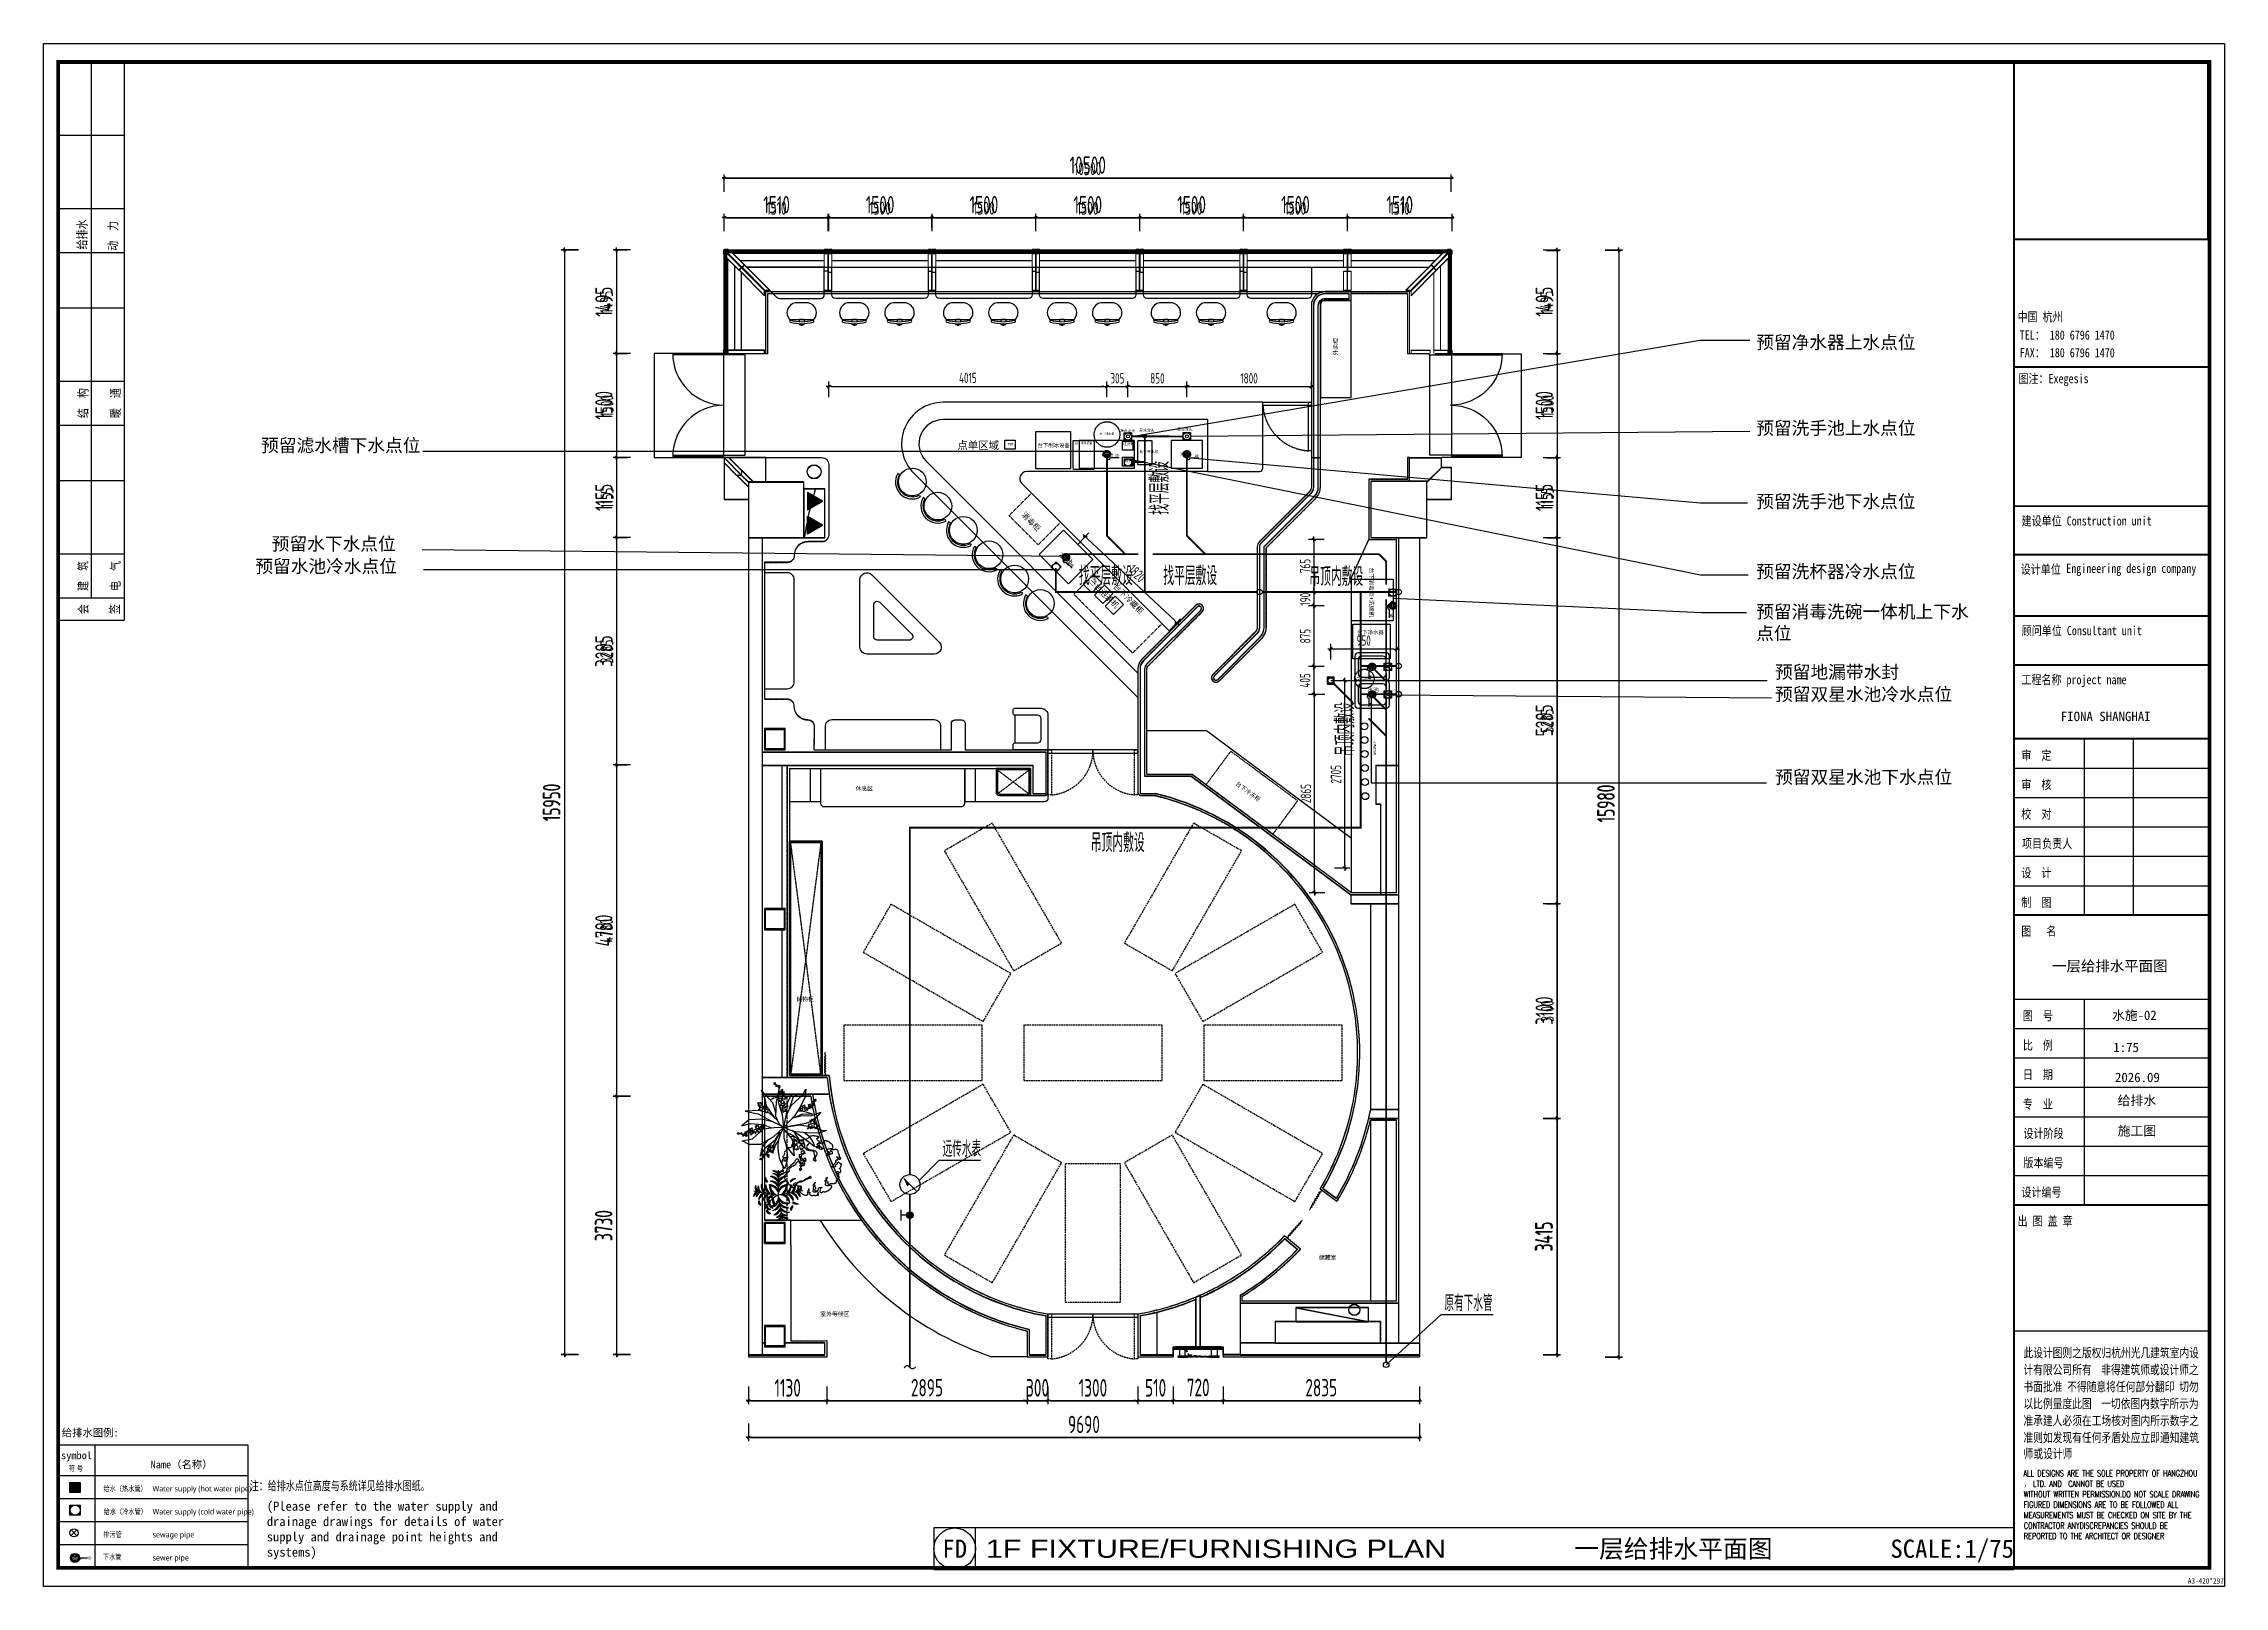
# Model space of a CAD drawing. Header units: millimetres. Extents: x -42850 to 60853, y 3819 to 26094.
# Drawn here: x 3942 to 35442, y 3819 to 26094 of the extents above; entities that cross this region are included whole.
import ezdxf
from ezdxf.enums import TextEntityAlignment as Align

# ---------------------------------------------------------------- set-up
doc = ezdxf.new("R2010")
doc.units = ezdxf.units.MM
doc.header["$LTSCALE"] = 200
for name, pattern in [('DASH', [0.35, 0.25, -0.1]), ('DASH1', [0.35, 0.25, -0.1]), ('DASHED2', [0.375, 0.25, -0.125]), ('M-CENTER', [11.25, 7.5, -1.25, 1.25, -1.25]), ('{ Gas Line }', [0])]:
    doc.linetypes.add(name, pattern=pattern)
doc.layers.add('1F$0$水-辅助图层', color=1, linetype='Continuous', plot=False)
for name, color, linetype in [('1F$0$水－消火栓－立管', 3, 'Continuous'), ('A-DIM--土建尺寸', 44, 'Continuous'), ('A-FIRE-消防栓', 16, 'Continuous'), ('A-WALL-墙体', 160, 'Continuous'), ('A-WINDOW-窗', 12, 'Continuous'), ('DIM_污水', 3, 'Continuous'), ('EC-LAUN-给排水', 1, 'DASH'), ('EQUIP_给水', 7, 'Continuous'), ('FF-FINISH DIM-完成面尺寸', 44, 'Continuous'), ('FF-HIGH-CABINET 2-固定家具(不落地、到顶)', 30, 'Continuous'), ('FF-HIGH-CABINET 3-固定家具(悬空)', 30, 'Continuous'), ('FF-TEXT-文字标注', 12, 'Continuous'), ('PIPE-废水', 31, 'TG_F'), ('PIPE-给水', 3, 'TG_J'), ('TEXT', 12, 'Continuous'), ('TK', 4, 'Continuous'), ('TWT_TEXT', 7, 'Continuous'), ('VALVE_给水', 7, 'Continuous'), ('VPIPE-废水', 31, 'Continuous'), ('VPIPE-给水', 3, 'Continuous'), ('W-图框', 251, 'Continuous'), ('XREF_首层景观20240821$0$0-园建', 3, 'Continuous'), ('ZS-图框', 144, 'Continuous'), ('全灰平面', 250, 'Continuous')]:
    doc.layers.add(name, color=color, linetype=linetype)
for name, color, linetype, lineweight in [('A-01F（室内大堂部分防火隔断改墙体）$0$$0$LINES - NORMAL - 0_15pt', 3, 'Continuous', 20), ('A-01F（室内大堂部分防火隔断改墙体）$0$$1$LINES - CUT - 0_50pt', 5, 'Continuous', 50), ('FF-FINISH-墙体完成面', 20, 'M-CENTER', 13), ('图框', 251, 'Continuous', 9)]:
    doc.layers.add(name, color=color, linetype=linetype, lineweight=lineweight)
doc.styles.add('-宋体', font='', dxfattribs={"width": 0.8})
doc.styles.add('1', font='', dxfattribs={"width": 1.2})
doc.styles.add('CCD-DIM', font='archs.shx', dxfattribs={"width": 0.75})
doc.styles.add('DIM', font='')
doc.styles.add('HZ', font='FSGB2312.ttf')
doc.styles.add('HZTXT', font='')
doc.styles.add('NAME-1', font='simhei.ttf')
doc.styles.add('NAME-2', font='swisse.ttf')
doc.styles.add('SM', font='simplex_.ttf', dxfattribs={"width": 0.7})
doc.styles.get("Standard").update_dxf_attribs({"font": 'gbenor.shx', "width": 0.8, "bigfont": 'gbcbig.shx'})
doc.styles.add('TG_LINETYPE', font='SIMPLEX', dxfattribs={"width": 0.8, "height": 2.5, "bigfont": 'HZTXT'})
doc.styles.add('TongRui-JC', font='times.ttf')
doc.styles.add('WORD-1', font='', dxfattribs={"width": 0.7})
doc.styles.add('仿宋体', font='', dxfattribs={"width": 0.75})
doc.styles.add('宋', font='', dxfattribs={"width": 0.75})
doc.styles.add('宋体', font='')
doc.styles.add('黑', font='simhei.ttf')
doc.styles.add('黑体', font='simhei.ttf')
doc.styles.get('-宋体').set_extended_font_data('SimSun')
doc.styles.get('1').set_extended_font_data('SimSun')
doc.styles.get('DIM').set_extended_font_data('SimSun')
doc.styles.get('HZTXT').set_extended_font_data('SimSun')
doc.styles.get('WORD-1').set_extended_font_data('SimSun')
doc.styles.get('仿宋体').set_extended_font_data('Microsoft YaHei')
doc.styles.get('宋').set_extended_font_data('SimSun')
doc.styles.get('宋体').set_extended_font_data('SimSun')
doc.linetypes.add('TG_F', pattern='A,2,-0.3,["F",TG_LINETYPE,S=0.1,R=0,X=-0.23,Y=-0.15],0', length=2.3)
doc.linetypes.add('TG_J', pattern='A,2,-0.3,["J",TG_LINETYPE,S=0.1,R=0,X=-0.23,Y=-0.15],0', length=2.3)
doc.dimstyles.new('CCD_DIM_1', dxfattribs={"dimtxt": 2, "dimasz": 0.5, "dimexe": 1, "dimexo": 1.5, "dimgap": 0.6, "dimtad": 1, "dimdec": 0, "dimrnd": 5, "dimzin": 12, "dimdsep": 46, "dimtxsty": 'CCD-DIM', "dimblk": 'CCD_Dimension_Tick', "dimcen": 0.125, "dimclrd": 44, "dimclre": 44, "dimclrt": 50, "dimadec": 0, "dimazin": 0, "dimtfac": 1, "dimtdec": 0, "dimtix": 1, "dimtmove": 1, "dimatfit": 3, "dimldrblk": 'CCD_Leader_Dot', "dimfxl": 2, "dimfxlon": 1, "dimtvp": 1, "dimtolj": 1, "dimtzin": 0, "dimarcsym": 0})
doc.dimstyles.new('CCD_DIM_100', dxfattribs={"dimscale": 100, "dimtxt": 2.5, "dimasz": 0.3, "dimexe": 0.5, "dimexo": 1.5, "dimgap": 0.6, "dimtad": 1, "dimdec": 0, "dimrnd": 5, "dimzin": 12, "dimdsep": 46, "dimtxsty": 'CCD-DIM', "dimblk": 'CCD_Dimension_Tick', "dimcen": 0.125, "dimclrd": 44, "dimclre": 44, "dimclrt": 50, "dimadec": 0, "dimazin": 0, "dimtfac": 1, "dimtdec": 0, "dimtix": 1, "dimtmove": 1, "dimatfit": 3, "dimldrblk": 'CCD_Leader_Dot', "dimfxl": 2, "dimfxlon": 1, "dimtvp": 1, "dimtolj": 1, "dimtzin": 0, "dimarcsym": 0})
doc.dimstyles.new('引线', dxfattribs={"dimtxt": 2.5, "dimasz": 1, "dimexe": 1, "dimexo": 1, "dimgap": 1, "dimtad": 1, "dimdec": 0, "dimzin": 0, "dimdsep": 46, "dimtxsty": 'DIM', "dimblk": 'ARCHTICK', "dimcen": 0, "dimclrd": 256, "dimclre": 256, "dimclrt": 256, "dimadec": 0, "dimazin": 0, "dimtfac": 0.5, "dimtdec": 0, "dimtix": 1, "dimtmove": 2, "dimatfit": 2, "dimldrblk": 'A', "dimfxl": 6, "dimfxlon": 1, "dimtolj": 1, "dimtzin": 0, "dimlwd": -1, "dimlwe": -1, "dimarcsym": 0})

msp = doc.modelspace()

# ---------------------------------------------------------------- texts
at = {"layer": 'DIM_污水', "color": 7, "width": 0.8}
for s, p in [('远传水表', (16928, 10021)), ('原有下水管', (24176, 7795))]:
    msp.add_text(s, height=231.5, dxfattribs=at).set_placement(p)
at = {"layer": 'FF-TEXT-文字标注', "style": '黑'}
for s, p in [('给排水图例:', (4204, 5984)), (' symbol', (4119, 5656)), (' Name（名称） ', (5412, 5524))]:
    msp.add_text(s, height=109.5, dxfattribs=at).set_placement(p)
at = {"layer": 'FF-TEXT-文字标注'}
for s, height, style, width, p in [('符 号', 79.5, '仿宋体', 0.8, (4305, 5484)), ('注：给排水点位高度与系统详见给排水图纸。', 132.58, '宋体', 0.7, (6920, 5207)), ('给水（热水管）', 79.5, '仿宋体', 0.8, (4807, 5191)), ('Water supply (hot water pipe)', 79.55, '仿宋体', 0.8, (5516, 5191)), ('给水（冷水管）', 79.5, '仿宋体', 0.8, (4810, 4859)), ('Water supply (cold water pipe)', 79.55, '仿宋体', 0.8, (5516, 4858)), ('排污管', 79.5, '仿宋体', 0.8, (4803, 4529)), ('sewage pipe', 79.55, '仿宋体', 0.8, (5516, 4526)), ('WD', 37.5, '仿宋体', 0.8, (4553, 4210)), ('下水管', 79.5, '仿宋体', 0.8, (4799, 4204, 54)), ('sewer pipe', 79.5, '仿宋体', 0.8, (5516, 4193))]:
    msp.add_text(s, height=height, dxfattribs=dict(at, style=style, width=width)).set_placement(p)
at = {"layer": 'FF-TEXT-文字标注', "insert": (7166, 5265), "char_height": 132.576, "attachment_point": 1, "style": '宋体'}
msp.add_mtext_dynamic_manual_height_columns('\\P(Please refer to the water supply and drainage drawings for details of water supply and drainage point heights and systems)', width=3796.95, gutter_width=928, heights=[1896], dxfattribs=at)
at = {"layer": 'TEXT', "color": 2, "style": '宋体'}
for s, height, p in [('一层给排水平面图', 152.7, (32954, 12700, -319)), ('水施-02', 135, (33820, 11998, -319))]:
    msp.add_text(s, height=height, dxfattribs=at).set_placement(p)
at = {"layer": 'TWT_TEXT', "width": 0.8}
for s, p in [('找平层敷设', (20196, 19292)), ('吊顶内敷设', (22874, 15808))]:
    msp.add_text(s, height=270.1, rotation=90, dxfattribs=at).set_placement(p)
for s, p in [('找平层敷设', (18896, 18275)), ('找平层敷设', (20115, 18275)), ('吊顶内敷设', (22225, 18263)), ('吊顶内敷设', (19068, 14422))]:
    msp.add_text(s, height=270.1, dxfattribs=at).set_placement(p)
at = {"layer": '图框', "color": 2, "linetype": '{ Gas Line }', "style": 'HZTXT'}
for s, height, p in [('FIONA SHANGHAI', 136.26, (33079, 16312, -319)), ('1:75', 136.3, (33837, 11534, -319)), ('2026.09', 136.3, (33861, 11100, -319))]:
    msp.add_text(s, height=height, dxfattribs=at).set_placement(p)

# ---------------------------------------------------------------- blocks, each defined once
blk = doc.blocks.new('bhgfdghdfgherger')
at = {"color": 1, "linetype": 'ByBlock'}
blk.add_lwpolyline([(4608.34, -993.67), (4608.34, -696.67), (5028.34, -696.67), (5028.34, -993.67)], close=True, dxfattribs=at)
at = {"layer": 'TK', "color": 8}
for p, q in [((4617.54, -803.43), (4617.54, -700.21)), ((4623.9, -807.67), (4623.9, -700.21)), ((4623.9, -714.35), (4611.17, -714.35)), ((4623.9, -728.49), (4611.17, -728.49)), ((4623.9, -736.97), (4611.17, -736.97)), ((4623.9, -747.58), (4611.17, -747.58)), ((4623.9, -761.72), (4611.17, -761.72)), ((4623.9, -770.2), (4611.17, -770.2)), ((4623.9, -770.2), (4611.17, -770.2)), ((4623.9, -780.81), (4611.17, -780.81)), ((4623.9, -794.95), (4611.17, -794.95)), ((4623.9, -803.43), (4611.17, -803.43)), ((5001.31, -830.47, -8.49), (5001.31, -864.44, -8.49)), ((5010.75, -830.47, -8.49), (5010.75, -864.44, -8.49)), ((4987.99, -836.13, 6.37), (5025.67, -836.13, 6.37)), ((4987.99, -841.79, -8.49), (5025.67, -841.79, -8.49)), ((4987.99, -847.45, -23.36), (5025.67, -847.45, -23.36)), ((4987.99, -853.12, -21.24), (5025.67, -853.12, -21.24)), ((4987.99, -858.78, -19.11), (5025.67, -858.78, -19.11)), ((4987.99, -880.61, -16.99), (5025.67, -880.61, -16.99)), ((5001.31, -880.61), (5001.31, -920.25)), ((4987.99, -886.28, -4.25), (5025.67, -886.28, -4.25)), ((4987.99, -891.94), (5025.67, -891.94)), ((4987.99, -897.6, -4.25), (5025.67, -897.6, -4.25)), ((4987.99, -903.27, -4.25), (5025.67, -903.27, -4.25)), ((4987.99, -908.93, -2.12), (5025.67, -908.93, -2.12)), ((4987.99, -914.59), (5025.67, -914.59)), ((4987.82, -944.51, -0.13), (5025.5, -944.51, -0.13))]:
    blk.add_line(p, q, dxfattribs=at)
for points, const_width in [([(5025.5, -882.89), (5025.5, -700.21), (4611.17, -700.21), (4611.17, -990.08), (5025.5, -990.08), (5025.5, -882.89)], 0.707), ([(4623.9, -807.67), (4611.17, -807.67), (4611.17, -700.21), (4623.9, -700.21)], 0.247), ([(4987.82, -700.21), (4987.82, -990.42)], 0.354), ([(4988.05, -758.92), (5025.73, -758.92)], 0.354), ([(4987.99, -864.44), (5025.67, -864.44)], 0.354), ([(4987.99, -920.25), (5025.67, -920.25)], 0.354)]:
    blk.add_lwpolyline(points, dxfattribs=dict(at, const_width=const_width))
at = {"layer": 'TK', "color": 8, "const_width": 0.354}
blk.add_lwpolyline([(4987.82, -700.21), (5025.17, -700.21), (5025.17, -734.35), (4987.82, -734.35)], close=True, dxfattribs=at)
at = {"layer": 'TK', "color": 8, "const_width": 0.354, "elevation": 14.86}
for points in [[(4987.82, -785.73), (5025.5, -785.73)], [(4987.82, -795.05), (5025.5, -795.05)], [(4987.82, -806.85), (5025.5, -806.85)], [(4987.82, -816.31), (5025.5, -816.31)], [(4987.82, -830.47), (5025.5, -830.47)]]:
    blk.add_lwpolyline(points, dxfattribs=at)
at = {"layer": 'TEXT', "color": 8, "style": '黑体', "width": 0.8}
for s, height, p in [('给排水', 1.767, (4616.62, -736.29)), ('动  力', 1.767, (4622.55, -736.57)), ('结  构', 1.767, (4616.81, -768.77)), ('暖  通', 1.767, (4623.05, -768.77)), ('建  筑', 1.767, (4616.81, -802.04)), ('电  气', 1.767, (4623.05, -802.04)), ('会', 1.77, (4616.89, -806.51)), ('签', 1.77, (4622.92, -806.51))]:
    blk.add_text(s, height=height, rotation=90, dxfattribs=at).set_placement(p)
at = {"layer": 'TEXT', "color": 8, "width": 0.8}
for s, height, style, p in [('中国 杭州 ', 1.77, '-宋体', (4988.51, -750.14)), ('TEL： 180 6796 1470 ', 1.7696, '-宋体', (4988.93, -753.66)), (' FAX： 180 6796 1470', 1.7696, '-宋体', (4987.97, -757.05)), ('图注：Exegesis', 1.7696, '-宋体', (4988.69, -762.04)), ('建设单位 Construction unit', 1.7696, '-宋体', (4989.29, -789.44, 3.2)), ('设计单位 ', 1.77, '-宋体', (4989.11, -798.75, 6.37)), ('Engineering design company ', 1.7696, '-宋体', (4997.89, -798.58, 6.37)), ('顾问单位 Consultant unit', 1.7696, '-宋体', (4989.32, -810.56, 6.37)), ('工程名称 project name', 1.7696, '-宋体', (4989.25, -820.01, 6.37)), ('审  定', 1.77, '-宋体', (4989.24, -834.55, -24.42)), ('审  核', 1.77, '-宋体', (4989.24, -840.21, -22.3)), ('校  对', 1.77, '-宋体', (4989.24, -845.88, -20.17)), ('项目负责人', 1.77, '-宋体', (4989.38, -851.54, -18.05)), ('设  计', 1.77, '-宋体', (4989.24, -857.2, -32.91)), ('制  图', 1.77, '-宋体', (4989.24, -862.86, -30.79)), ('图   名', 1.77, '-宋体', (4989.23, -868.42, -16.99)), ('图  号', 1.77, '-宋体', (4989.53, -884.7, -32.91)), ('比  例', 1.77, '-宋体', (4989.53, -890.36, -20.17)), ('日  期', 1.77, '-宋体', (4989.53, -896.02, -20.17)), ('专  业', 1.77, '-宋体', (4989.53, -901.69, -20.17)), ('设计阶段', 1.77, '-宋体', (4989.64, -907.35, -15.93)), ('版本编号', 1.77, '-宋体', (4989.64, -913.01, -13.8)), ('设计编号', 1.77, '-宋体', (4989.25, -918.68, -11.68)), ('出 图 盖 章', 1.77, '-宋体', (4988.51, -924.23, 2.12)), ('A3-420*297', 1.062, '1', (5021.3, -993.14))]:
    blk.add_text(s, height=height, dxfattribs=dict(at, style=style)).set_placement(p)
at = {"layer": 'ZS-图框', "color": 8}
for s, height, style, width, p in [('此设计图则之版权归杭州光几建筑室内设', 1.7887, '宋', 0.75, (4989.64, -949.59, 0.04)), ('计有限公司所有  非得建筑师或设计师之', 1.7887, '宋', 0.75, (4989.64, -952.85, 0.04)), ('.', 1.93, 'HZ', 0.75, (5013.6, -952.95, 0.02)), ('书面批准 不得随意将任何部分翻印 切勿', 1.7887, '宋', 0.75, (4989.64, -956.12, 0.04)), ('以比例量度此图  一切依图内数字所示为', 1.7887, '宋', 0.75, (4989.64, -959.38, 0.04)), ('准承建人必须在工场核对图内所示数字之', 1.7887, '宋', 0.75, (4989.64, -962.65, 0.04)), (',', 1.93, 'HZ', 0.75, (5013.34, -958.46, 0.02)), ('准则如发现有任何矛盾处应立即通知建筑', 1.7887, '宋', 0.75, (4989.64, -965.91, 0.04)), ('师或设计师  ', 1.789, '宋', 0.75, (4989.67, -969.02, 0.04)), ('ALL DESIGNS ARE THE SOLE PROPERTY OF HANGZHOU', 1.1745, 'SM', 0.7, (4989.65, -972.5, 0.04)), ('， LTD. AND  CANNOT BE USED', 1.1745, 'SM', 0.7, (4989.72, -974.51, 0.04)), ('WITHOUT WRITTEN PERMISSION.DO NOT SCALE DRAWING ', 1.1745, 'SM', 0.7, (4989.72, -976.53, 0.04)), ('FIGURED DIMENSIONS ARE TO BE FOLLOWED ALL ', 1.1745, 'SM', 0.7, (4989.72, -978.54, 0.04)), ('CONTRACTOR ANYDISCREPANCIES SHOULD BE ', 1.1745, 'SM', 0.7, (4989.72, -982.57, 0.04)), ('MEASUREMENTS MUST BE CHECKED ON SITE BY THE ', 1.1745, 'SM', 0.7, (4989.72, -980.55, 0.04)), ('REPORTED TO THE ARCHITECT OR DESIGNER', 1.1745, 'SM', 0.7, (4989.72, -984.58, 0.04))]:
    blk.add_text(s, height=height, dxfattribs=dict(at, style=style, width=width)).set_placement(p)
at = {"layer": '图框', "color": 2, "linetype": '{ Gas Line }', "style": 'HZTXT'}
for s, p in [('给排水', (5007.78, -901.03)), ('施工图', (5007.78, -906.88))]:
    blk.add_text(s, height=1.817, dxfattribs=at).set_placement(p)
blk = doc.blocks.new('*U5')
at = {"color": 2}
blk.add_line((8, 0), (8, 8), dxfattribs=at)
blk.add_lwpolyline([(0, 0), (208.01, 0), (208.01, 8), (0, 8)], close=True, dxfattribs=at)
at = {"color": 1, "ltscale": 250}
blk.add_circle((4, 4), 4, dxfattribs=at)
at = {"color": 2, "style": 'NAME-1'}
blk.add_attdef('FF', text='', height=3.5, dxfattribs=at).set_placement((4, 4), align=Align.MIDDLE)
at = {"color": 2, "style": 'NAME-2', "width": 1.2}
blk.add_attdef('PLAN', text='', height=3.5, dxfattribs=at).set_placement((10, 4), align=Align.MIDDLE_LEFT)
at = {"color": 2, "style": 'NAME-1'}
blk.add_attdef('平面布置图', text='', height=3.5, dxfattribs=at).set_placement((54.56, 4), align=Align.MIDDLE_LEFT)
blk.add_attdef('SCALE1:100/比例1:100', text='', height=3.5, dxfattribs=at).set_placement((208.01, 4), align=Align.MIDDLE_RIGHT)
blk = doc.blocks.new('$TwtSys$00000132')
at = {"elevation": 0}
blk.add_lwpolyline([(7, -101, -0.575183), (0, 0, 0.604745), (-11, 101, 16.924828)], format="xyb", dxfattribs=at)
blk = doc.blocks.new('$VALVE$00000497')
for p, q in [((78, 138), (-78, 138)), ((0, 50), (0, 138))]:
    blk.add_line(p, q)
at = {"const_width": 49.6}
blk.add_lwpolyline([(25, 0, 1), (-25, 0, 1)], format="xyb", close=True, dxfattribs=at)
blk.add_circle((0, 0), 50)
blk = doc.blocks.new('$VALVE$00000742')
blk.add_line((-93, -93), (93, 93))
blk.add_lwpolyline([(93, 93, 0, 50, 0), (-13, 22, 50, 50, 0)], format="xyseb")
blk.add_circle((0, 0), 150)
for p in [(-150, 0), (150, 0)]:
    blk.add_point(p)
blk = doc.blocks.new('CCD_Dimension_Tick')
at = {"color": 0, "linetype": 'ByBlock', "lineweight": -2}
for p, q in [((-1.09, 0), (0, 0)), ((0, 0), (1.09, 0))]:
    blk.add_line(p, q, dxfattribs=at)
at = {"color": 0, "linetype": 'Continuous', "lineweight": -2, "const_width": 0.608}
blk.add_lwpolyline([(-0.61, -0.61), (0.61, 0.61)], dxfattribs=at)
blk = doc.blocks.new('*D179')
at = {"layer": 'DEFPOINTS', "color": 0, "linetype": 'ByBlock', "ltscale": 100, "transparency": 16777216}
for p in [(15255, 78396), (15255, 78339), (13456, 77679)]:
    blk.add_point(p, dxfattribs=at)
at = {"layer": 'FF-FINISH-墙体完成面', "color": 44, "linetype": 'ByBlock', "lineweight": -2, "ltscale": 100, "transparency": 16777216}
for p, q in [((13456, 78246), (13456, 78471)), ((15255, 78396), (15255, 78471)), ((13493, 78396), (15217, 78396))]:
    blk.add_line(p, q, dxfattribs=at)
at = {"layer": 'FF-FINISH-墙体完成面', "color": 44, "linetype": 'ByBlock', "lineweight": -2, "ltscale": 100, "transparency": 16777216, "xscale": 37.5, "yscale": 37.5, "zscale": 37.5, "rotation": 180}
blk.add_blockref('CCD_Dimension_Tick', (13456, 78396), dxfattribs=at)
at = {"layer": 'FF-FINISH-墙体完成面', "color": 44, "linetype": 'ByBlock', "lineweight": -2, "ltscale": 100, "transparency": 16777216, "xscale": 37.5, "yscale": 37.5, "zscale": 37.5}
blk.add_blockref('CCD_Dimension_Tick', (15255, 78396), dxfattribs=at)
at = {"layer": 'FF-FINISH-墙体完成面', "color": 50, "linetype": 'ByBlock', "ltscale": 100, "transparency": 16777216, "insert": (14355, 78516), "char_height": 150, "attachment_point": 5, "style": 'CCD-DIM'}
blk.add_mtext('\\A1;1800', dxfattribs=at)
blk = doc.blocks.new('CCD_Leader_Dot')
at = {"color": 0, "linetype": 'ByBlock'}
blk.add_line((-5, 0), (-10, 0), dxfattribs=at)
at = {"color": 0, "linetype": 'ByBlock', "const_width": 5}
blk.add_lwpolyline([(-2.5, 0, 1), (2.5, 0, 1)], format="xyb", close=True, dxfattribs=at)
blk = doc.blocks.new('*D180')
at = {"layer": 'DEFPOINTS', "color": 0, "linetype": 'ByBlock', "ltscale": 100, "transparency": 16777216}
for p in [(13456, 78396), (12605, 77679), (13456, 77679)]:
    blk.add_point(p, dxfattribs=at)
at = {"layer": 'FF-FINISH-墙体完成面', "color": 44, "linetype": 'ByBlock', "lineweight": -2, "ltscale": 100, "transparency": 16777216}
for p, q in [((12605, 78246), (12605, 78471)), ((13456, 78246), (13456, 78471)), ((12643, 78396), (13418, 78396))]:
    blk.add_line(p, q, dxfattribs=at)
at = {"layer": 'FF-FINISH-墙体完成面', "color": 44, "linetype": 'ByBlock', "lineweight": -2, "ltscale": 100, "transparency": 16777216, "xscale": 37.5, "yscale": 37.5, "zscale": 37.5, "rotation": 180}
blk.add_blockref('CCD_Dimension_Tick', (12605, 78396), dxfattribs=at)
at = {"layer": 'FF-FINISH-墙体完成面', "color": 44, "linetype": 'ByBlock', "lineweight": -2, "ltscale": 100, "transparency": 16777216, "xscale": 37.5, "yscale": 37.5, "zscale": 37.5}
blk.add_blockref('CCD_Dimension_Tick', (13456, 78396), dxfattribs=at)
at = {"layer": 'FF-FINISH-墙体完成面', "color": 50, "linetype": 'ByBlock', "ltscale": 100, "transparency": 16777216, "insert": (13031, 78516), "char_height": 150, "attachment_point": 5, "style": 'CCD-DIM'}
blk.add_mtext('\\A1;850', dxfattribs=at)
blk = doc.blocks.new('*D181')
at = {"layer": 'DEFPOINTS', "color": 0, "linetype": 'ByBlock', "ltscale": 100, "transparency": 16777216}
for p in [(12605, 78396), (12605, 77679), (12301, 77422)]:
    blk.add_point(p, dxfattribs=at)
at = {"layer": 'FF-FINISH-墙体完成面', "color": 44, "linetype": 'ByBlock', "lineweight": -2, "ltscale": 100, "transparency": 16777216}
for p, q in [((12301, 78246), (12301, 78471)), ((12605, 78246), (12605, 78471)), ((12264, 78396), (12226, 78396)), ((12301, 78396), (12605, 78396)), ((12643, 78396), (12680, 78396))]:
    blk.add_line(p, q, dxfattribs=at)
at = {"layer": 'FF-FINISH-墙体完成面', "color": 44, "linetype": 'ByBlock', "lineweight": -2, "ltscale": 100, "transparency": 16777216, "xscale": 37.5, "yscale": 37.5, "zscale": 37.5}
blk.add_blockref('CCD_Dimension_Tick', (12301, 78396), dxfattribs=at)
at = {"layer": 'FF-FINISH-墙体完成面', "color": 44, "linetype": 'ByBlock', "lineweight": -2, "ltscale": 100, "transparency": 16777216, "xscale": 37.5, "yscale": 37.5, "zscale": 37.5, "rotation": 180}
blk.add_blockref('CCD_Dimension_Tick', (12605, 78396), dxfattribs=at)
at = {"layer": 'FF-FINISH-墙体完成面', "color": 50, "linetype": 'ByBlock', "ltscale": 100, "transparency": 16777216, "insert": (12453, 78516), "char_height": 150, "attachment_point": 5, "style": 'CCD-DIM'}
blk.add_mtext('\\A1;305', dxfattribs=at)
blk = doc.blocks.new('*D182')
at = {"layer": 'DEFPOINTS', "color": 0, "linetype": 'ByBlock', "ltscale": 100, "transparency": 16777216}
for p in [(12301, 78396), (8285, 77273), (12301, 77422)]:
    blk.add_point(p, dxfattribs=at)
at = {"layer": 'FF-FINISH-墙体完成面', "color": 44, "linetype": 'ByBlock', "lineweight": -2, "ltscale": 100, "transparency": 16777216}
for p, q in [((8285, 78246), (8285, 78471)), ((12301, 78246), (12301, 78471)), ((8322, 78396), (12264, 78396))]:
    blk.add_line(p, q, dxfattribs=at)
at = {"layer": 'FF-FINISH-墙体完成面', "color": 44, "linetype": 'ByBlock', "lineweight": -2, "ltscale": 100, "transparency": 16777216, "xscale": 37.5, "yscale": 37.5, "zscale": 37.5, "rotation": 180}
blk.add_blockref('CCD_Dimension_Tick', (8285, 78396), dxfattribs=at)
at = {"layer": 'FF-FINISH-墙体完成面', "color": 44, "linetype": 'ByBlock', "lineweight": -2, "ltscale": 100, "transparency": 16777216, "xscale": 37.5, "yscale": 37.5, "zscale": 37.5}
blk.add_blockref('CCD_Dimension_Tick', (12301, 78396), dxfattribs=at)
at = {"layer": 'FF-FINISH-墙体完成面', "color": 50, "linetype": 'ByBlock', "ltscale": 100, "transparency": 16777216, "insert": (10293, 78522), "char_height": 150, "attachment_point": 5, "style": 'CCD-DIM'}
blk.add_mtext('\\A1;4015', dxfattribs=at)
blk = doc.blocks.new('_ARCHTICK')
at = {"color": 0, "linetype": 'ByBlock', "const_width": 0.4}
blk.add_lwpolyline([(-0.5, -0.5), (0.5, 0.5)], dxfattribs=at)
blk = doc.blocks.new('A')
at = {"color": 0, "lineweight": -2}
for p, q in [((0, 0), (-2, 0)), ((-1, 1), (0, 0)), ((-1, 1), (0, 0)), ((-1, 1), (-1, 1)), ((-1, -1), (0, 0)), ((-1, -1), (0, 0)), ((-1, -1), (-1, -1))]:
    blk.add_line(p, q, dxfattribs=at)
blk = doc.blocks.new('*D183')
at = {"layer": 'DEFPOINTS', "color": 0, "linetype": 'ByBlock', "ltscale": 100, "transparency": 16777216}
for p in [(15535, 74152), (15737, 74152), (15359, 71447)]:
    blk.add_point(p, dxfattribs=at)
at = {"layer": 'FF-FINISH-墙体完成面', "color": 44, "linetype": 'ByBlock', "lineweight": -2, "ltscale": 100, "transparency": 16777216}
for p, q in [((15647, 74152), (15812, 74152)), ((15737, 71484), (15737, 74115)), ((15587, 71447), (15812, 71447))]:
    blk.add_line(p, q, dxfattribs=at)
at = {"layer": 'FF-FINISH-墙体完成面', "color": 44, "linetype": 'ByBlock', "lineweight": -2, "ltscale": 100, "transparency": 16777216, "xscale": 37.5, "yscale": 37.5, "zscale": 37.5}
for p, rotation in [((15737, 74152), 90), ((15737, 71447), 270)]:
    blk.add_blockref('CCD_Dimension_Tick', p, dxfattribs=dict(at, rotation=rotation))
at = {"layer": 'FF-FINISH-墙体完成面', "color": 50, "linetype": 'ByBlock', "ltscale": 100, "transparency": 16777216, "insert": (15611, 72799), "char_height": 150, "attachment_point": 5, "rotation": 90, "style": 'CCD-DIM'}
blk.add_mtext('\\A1;2705', dxfattribs=at)
blk = doc.blocks.new('*D184')
at = {"layer": 'DEFPOINTS', "color": 0, "linetype": 'ByBlock', "ltscale": 100, "transparency": 16777216}
for p in [(15535, 74605), (15535, 74152), (16485, 74175)]:
    blk.add_point(p, dxfattribs=at)
at = {"layer": 'FF-FINISH-墙体完成面', "color": 44, "linetype": 'ByBlock', "lineweight": -2, "ltscale": 100, "transparency": 16777216}
for p, q in [((15535, 74455), (15535, 74680)), ((16485, 74455), (16485, 74680)), ((16447, 74605), (15572, 74605))]:
    blk.add_line(p, q, dxfattribs=at)
at = {"layer": 'FF-FINISH-墙体完成面', "color": 44, "linetype": 'ByBlock', "lineweight": -2, "ltscale": 100, "transparency": 16777216, "xscale": 37.5, "yscale": 37.5, "zscale": 37.5, "rotation": 180}
blk.add_blockref('CCD_Dimension_Tick', (15535, 74605), dxfattribs=at)
at = {"layer": 'FF-FINISH-墙体完成面', "color": 44, "linetype": 'ByBlock', "lineweight": -2, "ltscale": 100, "transparency": 16777216, "xscale": 37.5, "yscale": 37.5, "zscale": 37.5}
blk.add_blockref('CCD_Dimension_Tick', (16485, 74605), dxfattribs=at)
at = {"layer": 'FF-FINISH-墙体完成面', "color": 50, "linetype": 'ByBlock', "ltscale": 100, "transparency": 16777216, "insert": (16010, 74729), "char_height": 150, "attachment_point": 5, "style": 'CCD-DIM'}
blk.add_mtext('\\A1;950', dxfattribs=at)
blk = doc.blocks.new('*D185')
at = {"layer": 'DEFPOINTS', "color": 0, "linetype": 'ByBlock', "ltscale": 100, "transparency": 16777216}
for p in [(15779, 74356), (15290, 73952), (15779, 73952)]:
    blk.add_point(p, dxfattribs=at)
at = {"layer": 'FF-FINISH-墙体完成面', "color": 44, "linetype": 'ByBlock', "lineweight": -2, "ltscale": 100, "transparency": 16777216}
for p, q in [((15440, 74356), (15215, 74356)), ((15290, 74319), (15290, 73989)), ((15440, 73952), (15215, 73952))]:
    blk.add_line(p, q, dxfattribs=at)
at = {"layer": 'FF-FINISH-墙体完成面', "color": 44, "linetype": 'ByBlock', "lineweight": -2, "ltscale": 100, "transparency": 16777216, "xscale": 37.5, "yscale": 37.5, "zscale": 37.5}
for p, rotation in [((15290, 74356), 90), ((15290, 73952), 270)]:
    blk.add_blockref('CCD_Dimension_Tick', p, dxfattribs=dict(at, rotation=rotation))
at = {"layer": 'FF-FINISH-墙体完成面', "color": 50, "linetype": 'ByBlock', "ltscale": 100, "transparency": 16777216, "insert": (15164, 74154), "char_height": 150, "attachment_point": 5, "rotation": 90, "style": 'CCD-DIM'}
blk.add_mtext('\\A1;405', dxfattribs=at)
blk = doc.blocks.new('*D186')
at = {"layer": 'DEFPOINTS', "color": 0, "linetype": 'ByBlock', "ltscale": 100, "transparency": 16777216}
for p in [(16077, 75232), (15290, 74356), (15779, 74356)]:
    blk.add_point(p, dxfattribs=at)
at = {"layer": 'FF-FINISH-墙体完成面', "color": 44, "linetype": 'ByBlock', "lineweight": -2, "ltscale": 100, "transparency": 16777216}
for p, q in [((15440, 75232), (15215, 75232)), ((15290, 75195), (15290, 74394)), ((15440, 74356), (15215, 74356))]:
    blk.add_line(p, q, dxfattribs=at)
at = {"layer": 'FF-FINISH-墙体完成面', "color": 44, "linetype": 'ByBlock', "lineweight": -2, "ltscale": 100, "transparency": 16777216, "xscale": 37.5, "yscale": 37.5, "zscale": 37.5}
for p, rotation in [((15290, 75232), 90), ((15290, 74356), 270)]:
    blk.add_blockref('CCD_Dimension_Tick', p, dxfattribs=dict(at, rotation=rotation))
at = {"layer": 'FF-FINISH-墙体完成面', "color": 50, "linetype": 'ByBlock', "ltscale": 100, "transparency": 16777216, "insert": (15167, 74794), "char_height": 150, "attachment_point": 5, "rotation": 90, "style": 'CCD-DIM'}
blk.add_mtext('\\A1;875', dxfattribs=at)
blk = doc.blocks.new('*D187')
at = {"layer": 'DEFPOINTS', "color": 0, "linetype": 'ByBlock', "ltscale": 100, "transparency": 16777216}
for p in [(16077, 75422), (15290, 75232), (16077, 75232)]:
    blk.add_point(p, dxfattribs=at)
at = {"layer": 'FF-FINISH-墙体完成面', "color": 44, "linetype": 'ByBlock', "lineweight": -2, "ltscale": 100, "transparency": 16777216}
for p, q in [((15440, 75422), (15215, 75422)), ((15290, 75460), (15290, 75497)), ((15290, 75422), (15290, 75232)), ((15440, 75232), (15215, 75232)), ((15290, 75195), (15290, 75157))]:
    blk.add_line(p, q, dxfattribs=at)
at = {"layer": 'FF-FINISH-墙体完成面', "color": 44, "linetype": 'ByBlock', "lineweight": -2, "ltscale": 100, "transparency": 16777216, "xscale": 37.5, "yscale": 37.5, "zscale": 37.5}
for p, rotation in [((15290, 75422), 270), ((15290, 75232), 90)]:
    blk.add_blockref('CCD_Dimension_Tick', p, dxfattribs=dict(at, rotation=rotation))
at = {"layer": 'FF-FINISH-墙体完成面', "color": 50, "linetype": 'ByBlock', "ltscale": 100, "transparency": 16777216, "insert": (15167, 75327), "char_height": 150, "attachment_point": 5, "rotation": 90, "style": 'CCD-DIM'}
blk.add_mtext('\\A1;190', dxfattribs=at)
blk = doc.blocks.new('*D188')
at = {"layer": 'DEFPOINTS', "color": 0, "linetype": 'ByBlock', "ltscale": 100, "transparency": 16777216}
for p in [(16131, 76189), (15290, 75422), (16077, 75422)]:
    blk.add_point(p, dxfattribs=at)
at = {"layer": 'FF-FINISH-墙体完成面', "color": 44, "linetype": 'ByBlock', "lineweight": -2, "ltscale": 100, "transparency": 16777216}
for p, q in [((15440, 76189), (15215, 76189)), ((15290, 76152), (15290, 75460)), ((15440, 75422), (15215, 75422))]:
    blk.add_line(p, q, dxfattribs=at)
at = {"layer": 'FF-FINISH-墙体完成面', "color": 44, "linetype": 'ByBlock', "lineweight": -2, "ltscale": 100, "transparency": 16777216, "xscale": 37.5, "yscale": 37.5, "zscale": 37.5}
for p, rotation in [((15290, 76189), 90), ((15290, 75422), 270)]:
    blk.add_blockref('CCD_Dimension_Tick', p, dxfattribs=dict(at, rotation=rotation))
at = {"layer": 'FF-FINISH-墙体完成面', "color": 50, "linetype": 'ByBlock', "ltscale": 100, "transparency": 16777216, "insert": (15167, 75806), "char_height": 150, "attachment_point": 5, "rotation": 90, "style": 'CCD-DIM'}
blk.add_mtext('\\A1;765', dxfattribs=at)
blk = doc.blocks.new('*D189')
at = {"layer": 'DEFPOINTS', "color": 0, "linetype": 'ByBlock', "ltscale": 100, "transparency": 16777216}
for p in [(11710, 75934), (13314, 74987), (13036, 74690)]:
    blk.add_point(p, dxfattribs=at)
at = {"layer": 'FF-FINISH-墙体完成面', "color": 44, "linetype": 'ByBlock', "lineweight": -2, "ltscale": 100, "transparency": 16777216}
for p, q in [((11886, 76121), (12040, 76285)), ((12016, 76205), (13287, 75013)), ((13212, 74878), (13366, 75042))]:
    blk.add_line(p, q, dxfattribs=at)
at = {"layer": 'FF-FINISH-墙体完成面', "color": 44, "linetype": 'ByBlock', "lineweight": -2, "ltscale": 100, "transparency": 16777216, "xscale": 37.5, "yscale": 37.5, "zscale": 37.5}
for p, rotation in [((11988, 76230), 136.8394818255109), ((13314, 74987), 316.8394818255109)]:
    blk.add_blockref('CCD_Dimension_Tick', p, dxfattribs=dict(at, rotation=rotation))
at = {"layer": 'FF-FINISH-墙体完成面', "color": 50, "linetype": 'ByBlock', "ltscale": 100, "transparency": 16777216, "insert": (12736, 75699), "char_height": 150, "attachment_point": 5, "rotation": 316.8395, "style": 'CCD-DIM'}
blk.add_mtext('\\A1;1820', dxfattribs=at)
blk = doc.blocks.new('*D190')
at = {"layer": 'DEFPOINTS', "color": 0, "linetype": 'ByBlock', "ltscale": 100, "transparency": 16777216}
for p in [(15298, 73952), (15779, 73952), (16131, 71089)]:
    blk.add_point(p, dxfattribs=at)
at = {"layer": 'FF-FINISH-墙体完成面', "color": 44, "linetype": 'ByBlock', "lineweight": -2, "ltscale": 100, "transparency": 16777216}
for p, q in [((15448, 73952), (15223, 73952)), ((15298, 71126), (15298, 73914)), ((15448, 71089), (15223, 71089))]:
    blk.add_line(p, q, dxfattribs=at)
at = {"layer": 'FF-FINISH-墙体完成面', "color": 44, "linetype": 'ByBlock', "lineweight": -2, "ltscale": 100, "transparency": 16777216, "xscale": 37.5, "yscale": 37.5, "zscale": 37.5}
for p, rotation in [((15298, 73952), 90), ((15298, 71089), 270)]:
    blk.add_blockref('CCD_Dimension_Tick', p, dxfattribs=dict(at, rotation=rotation))
at = {"layer": 'FF-FINISH-墙体完成面', "color": 50, "linetype": 'ByBlock', "ltscale": 100, "transparency": 16777216, "insert": (15175, 72520), "char_height": 150, "attachment_point": 5, "rotation": 90, "style": 'CCD-DIM'}
blk.add_mtext('\\A1;2865', dxfattribs=at)
blk = doc.blocks.new('A-01F（室内大堂部分防火隔断改墙体）$0$$0$08 - GROUND CURTAIN SHADOW BOX - DOUBLE HEIGHT - 08-CURTAIN SHADOW BOX DOUBLE HEIGHT 45 LEFT-V24-GROUND FLOOR  PLAN_MNCHGCOLOR')
at = {"color": 0, "linetype": 'ByBlock', "lineweight": -2, "ltscale": 100}
for p, q in [((55, 12), (5, 12)), ((5, 12), (5, 10)), ((45, 10), (5, 10)), ((5, 10), (5, 7)), ((5, 7), (45, 7)), ((45, 7), (5, 7)), ((5, 7), (5, 0)), ((7, 2), (5, 0)), ((5, 0), (255, -250)), ((42, -33), (7, 2)), ((1490, 0), (10, 0)), ((10, 0), (10, -8)), ((45, 7), (45, 10)), ((45, 9), (55, 9)), ((53, 9), (45, 9)), ((45, 0), (45, 7)), ((45, 2), (1455, 2)), ((53, 2), (53, 9)), ((55, 9), (55, 12)), ((1495, 12), (1450, 12)), ((1450, 12), (1450, 9)), ((1450, 9), (1455, 9)), ((1455, 9), (1450, 9)), ((1450, 9), (1450, 2)), ((1495, 10), (1455, 10)), ((1455, 10), (1455, 7)), ((1455, 7), (1495, 7)), ((1495, 7), (1455, 7)), ((1455, 7), (1455, 0)), ((1490, -8), (1490, 0)), ((1490, 0), (1492, 0)), ((1495, 0), (1492, 0)), ((1492, 0), (1492, -50)), ((1495, 10), (1495, 12)), ((1495, 7), (1495, 10)), ((1495, 0), (1495, 7)), ((1495, -250), (1495, 0)), ((10, -8), (1490, -8)), ((10, -15), (10, -8)), ((1490, -20), (10, -20)), ((10, -20), (10, -28)), ((10, -28), (1490, -28)), ((10, -30), (10, -28)), ((1490, -30), (10, -30)), ((10, -30), (10, -38)), ((10, -38), (1490, -38)), ((10, -45), (10, -38)), ((10, -45), (20, -45)), ((28, -45), (30, -45)), ((40, -45), (50, -45)), ((109, -33), (42, -33)), ((45, -47), (52, -47)), ((290, -215), (109, -33)), ((1492, -45), (120, -45)), ((145, -140), (142, -140)), ((142, -140), (602, -600)), ((229, -153), (1445, -153)), ((255, -250), (290, -215)), ((292, -216), (256, -251)), ((256, -251), (585, -580)), ((273, -232), (274, -234)), ((656, -580), (292, -216)), ((307, -308), (307, -306)), ((307, -308), (310, -308)), ((326, -250), (1445, -250)), ((1492, -50), (1445, -50)), ((1445, -50), (1445, -250)), ((1445, -250), (1495, -250)), ((1495, -303), (1445, -303)), ((1445, -303), (1445, -580)), ((1490, -8), (1490, -20)), ((1490, -28), (1490, -20)), ((1490, -28), (1490, -30)), ((1490, -38), (1490, -30)), ((1492, -38), (1490, -38)), ((1490, -38), (1490, -45)), ((1495, -303), (1495, -250)), ((1495, -300), (1500, -300)), ((1495, -580), (1495, -303)), ((1495, -308), (1500, -308)), ((1500, -300), (1500, -308)), ((1500, -308), (1500, -320)), ((315, -320), (322, -320)), ((323, -328), (330, -328)), ((325, -330), (332, -330)), ((333, -338), (340, -338)), ((585, -580), (656, -580)), ((602, -600), (1495, -600)), ((1445, -580), (1495, -580)), ((1495, -320), (1500, -320)), ((1495, -328), (1500, -328)), ((1495, -330), (1500, -330)), ((1497, -338), (1495, -338)), ((1495, -600), (1495, -580)), ((1495, -600), (1497, -600)), ((1497, -338), (1500, -338)), ((1497, -600), (1497, -338)), ((1497, -347), (1500, -347)), ((1500, -320), (1500, -328)), ((1500, -328), (1500, -330)), ((1500, -330), (1500, -338)), ((1500, -338), (1500, -347))]:
    blk.add_line(p, q, dxfattribs=at)
blk = doc.blocks.new('A-01F（室内大堂部分防火隔断改墙体）$0$$0$08 - GROUND CURTAIN SHADOW BOX - DOUBLE HEIGHT - 08-CURTAIN SHADOW BOX DOUBLEHEIGHT TYP-V93-GROUND FLOOR  PLAN_MNCHGCOLOR')
at = {"linetype": 'ByBlock', "lineweight": -2}
blk.add_hatch(color=0, dxfattribs=at).paths.add_polyline_path([(1505, -298), (1505, -228), (1495, -228), (1495, -298)])
at = {"color": 0, "linetype": 'ByBlock', "lineweight": -2, "ltscale": 100}
for p, q in [((55, 12), (5, 12)), ((5, 12), (5, 10)), ((45, 10), (5, 10)), ((5, 10), (5, 7)), ((5, 7), (45, 7)), ((45, 7), (5, 7)), ((5, 7), (5, 0)), ((8, 0), (5, 0)), ((5, 0), (5, -250)), ((8, -50), (8, 0)), ((8, 0), (10, 0)), ((1490, 0), (10, 0)), ((10, 0), (10, -8)), ((45, 7), (45, 10)), ((45, 9), (55, 9)), ((53, 9), (45, 9)), ((45, 0), (45, 7)), ((45, 2), (1455, 2)), ((53, 2), (53, 9)), ((55, 9), (55, 12)), ((1495, 12), (1450, 12)), ((1450, 12), (1450, 9)), ((1450, 9), (1455, 9)), ((1455, 9), (1450, 9)), ((1450, 9), (1450, 2)), ((1495, 10), (1455, 10)), ((1455, 10), (1455, 7)), ((1455, 7), (1495, 7)), ((1495, 7), (1455, 7)), ((1455, 7), (1455, 0)), ((1490, -8), (1490, 0)), ((1490, 0), (1492, 0)), ((1495, 0), (1492, 0)), ((1492, 0), (1492, -50)), ((1495, 10), (1495, 12)), ((1495, 7), (1495, 10)), ((1495, 0), (1495, 7)), ((1495, -250), (1495, 0)), ((0, -308), (0, -300)), ((0, -300), (5, -300)), ((0, -320), (0, -308)), ((0, -308), (5, -308)), ((5, -250), (55, -250)), ((5, -250), (5, -320)), ((10, -38), (8, -38)), ((1492, -45), (8, -45)), ((55, -50), (8, -50)), ((10, -8), (1490, -8)), ((10, -20), (10, -8)), ((1490, -20), (10, -20)), ((10, -20), (10, -28)), ((10, -28), (1490, -28)), ((10, -30), (10, -28)), ((1490, -30), (10, -30)), ((10, -30), (10, -38)), ((10, -38), (1490, -38)), ((10, -45), (10, -38)), ((55, -250), (55, -50)), ((55, -153), (1445, -153)), ((55, -250), (1445, -250)), ((1492, -50), (1445, -50)), ((1445, -50), (1445, -250)), ((1445, -250), (1495, -250)), ((1495, -308), (1445, -308)), ((1445, -308), (1445, -580)), ((1490, -8), (1490, -20)), ((1490, -28), (1490, -20)), ((1490, -28), (1490, -30)), ((1490, -38), (1490, -30)), ((1492, -38), (1490, -38)), ((1490, -38), (1490, -45)), ((1495, -228), (1505, -228)), ((1505, -246), (1495, -246)), ((1495, -308), (1495, -250)), ((1495, -280), (1505, -280)), ((1495, -298), (1505, -298)), ((1495, -300), (1500, -300)), ((1495, -580), (1495, -308)), ((1495, -308), (1500, -308)), ((1500, -300), (1500, -308)), ((1500, -308), (1500, -320)), ((0, -328), (0, -320)), ((0, -320), (3, -320)), ((0, -330), (0, -328)), ((0, -328), (3, -328)), ((0, -338), (0, -330)), ((0, -330), (3, -330)), ((0, -347), (0, -338)), ((0, -338), (3, -338)), ((0, -347), (3, -347)), ((55, -320), (3, -320)), ((3, -320), (3, -580)), ((3, -580), (55, -580)), ((3, -580), (3, -600)), ((3, -600), (5, -600)), ((5, -580), (5, -600)), ((5, -600), (1495, -600)), ((55, -580), (55, -320)), ((1445, -580), (1495, -580)), ((1495, -320), (1500, -320)), ((1495, -328), (1500, -328)), ((1495, -330), (1500, -330)), ((1497, -338), (1495, -338)), ((1495, -600), (1495, -580)), ((1495, -600), (1497, -600)), ((1497, -338), (1500, -338)), ((1497, -600), (1497, -338)), ((1497, -347), (1500, -347)), ((1500, -320), (1500, -328)), ((1500, -328), (1500, -330)), ((1500, -330), (1500, -338)), ((1500, -338), (1500, -347))]:
    blk.add_line(p, q, dxfattribs=at)
blk = doc.blocks.new('A-01F（室内大堂部分防火隔断改墙体）$0$$0$08 - GROUND CURTAIN SHADOW BOX - DOUBLE HEIGHT - 08-CURTAIN SHADOW BOX DOUBLE HEIGHT 45-V185-GROUND FLOOR  PLAN_MNCHGCOLOR')
at = {"linetype": 'ByBlock', "lineweight": -2}
blk.add_hatch(color=0, dxfattribs=at).paths.add_polyline_path([(1198, -298), (1198, -297), (1197, -298)])
at = {"color": 0, "linetype": 'ByBlock', "lineweight": -2, "ltscale": 100}
for p, q in [((55, 12), (5, 12)), ((5, 12), (5, 10)), ((45, 10), (5, 10)), ((5, 10), (5, 7)), ((5, 7), (45, 7)), ((45, 7), (5, 7)), ((5, 7), (5, 0)), ((8, 0), (5, 0)), ((5, 0), (5, -250)), ((8, -50), (8, 0)), ((8, 0), (10, 0)), ((1490, 0), (10, 0)), ((10, 0), (10, -8)), ((45, 7), (45, 10)), ((45, 9), (55, 9)), ((53, 9), (45, 9)), ((45, 0), (45, 7)), ((45, 2), (1455, 2)), ((53, 2), (53, 9)), ((55, 9), (55, 12)), ((1247, -248), (1495, 0)), ((1495, 12), (1450, 12)), ((1450, 12), (1450, 9)), ((1450, 9), (1455, 9)), ((1455, 9), (1450, 9)), ((1450, 9), (1450, 2)), ((1495, 10), (1455, 10)), ((1455, 10), (1455, 7)), ((1455, 7), (1495, 7)), ((1495, 7), (1455, 7)), ((1455, 7), (1455, 0)), ((1493, 2), (1458, -33)), ((1490, -8), (1490, 0)), ((1495, 0), (1493, 2)), ((1495, 10), (1495, 12)), ((1495, 7), (1495, 10)), ((1495, 0), (1495, 7)), ((0, -308), (0, -300)), ((0, -300), (5, -300)), ((0, -308), (3, -308)), ((0, -320), (0, -308)), ((55, -308), (3, -308)), ((3, -308), (3, -580)), ((5, -250), (55, -250)), ((5, -250), (5, -308)), ((10, -38), (8, -38)), ((1380, -45), (8, -45)), ((55, -50), (8, -50)), ((10, -8), (1490, -8)), ((10, -20), (10, -8)), ((1490, -20), (10, -20)), ((10, -20), (10, -28)), ((10, -28), (1490, -28)), ((10, -30), (10, -28)), ((1490, -30), (10, -30)), ((10, -30), (10, -38)), ((10, -38), (1490, -38)), ((10, -45), (10, -38)), ((55, -250), (55, -50)), ((55, -153), (1271, -153)), ((55, -250), (1174, -250)), ((55, -580), (55, -308)), ((1211, -213), (844, -580)), ((915, -580), (1247, -248)), ((1187, -308), (1192, -308)), ((1192, -303), (1192, -308)), ((1197, -298), (1198, -298)), ((1198, -297), (1198, -298)), ((1247, -248), (1211, -213)), ((1391, -33), (1212, -212)), ((1212, -212), (1247, -248)), ((1458, -33), (1391, -33)), ((1448, -47), (1455, -47)), ((1450, -45), (1460, -45)), ((1470, -45), (1472, -45)), ((1480, -45), (1490, -45)), ((1490, -8), (1490, -15)), ((1490, -28), (1490, -20)), ((1490, -28), (1490, -30)), ((1490, -38), (1490, -30)), ((1490, -38), (1490, -45)), ((0, -328), (0, -320)), ((0, -320), (3, -320)), ((0, -328), (3, -328)), ((0, -330), (0, -328)), ((0, -338), (0, -330)), ((0, -330), (3, -330)), ((0, -338), (3, -338)), ((0, -347), (0, -338)), ((0, -347), (3, -347)), ((3, -580), (55, -580)), ((3, -580), (3, -600)), ((3, -600), (30, -600)), ((5, -580), (5, -600)), ((5, -600), (892, -600)), ((30, -600), (30, -580)), ((844, -580), (915, -580)), ((892, -600), (912, -580)), ((1157, -338), (1164, -338)), ((1165, -330), (1172, -330)), ((1167, -328), (1174, -328)), ((1175, -320), (1182, -320))]:
    blk.add_line(p, q, dxfattribs=at)
blk = doc.blocks.new('A-01F（室内大堂部分防火隔断改墙体）$0$$0$08 - GROUND CURTAIN SHADOW BOX - DOUBLE HEIGHT - 08-CURTAIN SHADOW BOX DOUBLE HEIGHT 45 LEFT-V195-GROUND FLOOR  PLAN_MNCHGCOLOR')
at = {"color": 0, "linetype": 'ByBlock', "lineweight": -2, "ltscale": 100}
for p, q in [((55, 12), (5, 12)), ((5, 12), (5, 10)), ((45, 10), (5, 10)), ((5, 10), (5, 7)), ((5, 7), (45, 7)), ((45, 7), (5, 7)), ((5, 7), (5, 0)), ((7, 2), (5, 0)), ((5, 0), (255, -250)), ((42, -33), (7, 2)), ((1490, 0), (10, 0)), ((10, 0), (10, -8)), ((45, 7), (45, 10)), ((45, 9), (55, 9)), ((53, 9), (45, 9)), ((45, 0), (45, 7)), ((45, 2), (1455, 2)), ((53, 2), (53, 9)), ((55, 9), (55, 12)), ((1495, 12), (1450, 12)), ((1450, 12), (1450, 9)), ((1450, 9), (1455, 9)), ((1455, 9), (1450, 9)), ((1450, 9), (1450, 2)), ((1495, 10), (1455, 10)), ((1455, 10), (1455, 7)), ((1455, 7), (1495, 7)), ((1495, 7), (1455, 7)), ((1455, 7), (1455, 0)), ((1490, -8), (1490, 0)), ((1490, 0), (1492, 0)), ((1495, 0), (1492, 0)), ((1492, 0), (1492, -50)), ((1495, 10), (1495, 12)), ((1495, 7), (1495, 10)), ((1495, 0), (1495, 7)), ((1495, -235), (1495, 0)), ((10, -8), (1490, -8)), ((10, -15), (10, -8)), ((1490, -20), (10, -20)), ((10, -20), (10, -28)), ((10, -28), (1490, -28)), ((10, -30), (10, -28)), ((1490, -30), (10, -30)), ((10, -30), (10, -38)), ((10, -38), (1490, -38)), ((10, -45), (10, -38)), ((10, -45), (20, -45)), ((28, -45), (30, -45)), ((40, -45), (50, -45)), ((109, -33), (42, -33)), ((45, -47), (52, -47)), ((290, -215), (109, -33)), ((1492, -45), (120, -45)), ((145, -140), (142, -140)), ((142, -140), (602, -600)), ((229, -153), (1445, -153)), ((255, -250), (290, -215)), ((292, -216), (256, -251)), ((256, -251), (585, -580)), ((273, -232), (274, -234)), ((656, -580), (292, -216)), ((307, -308), (307, -306)), ((307, -308), (310, -308)), ((326, -250), (1445, -250)), ((1492, -50), (1445, -50)), ((1445, -50), (1445, -250)), ((1445, -250), (1485, -250)), ((1485, -303), (1445, -303)), ((1445, -303), (1445, -580)), ((1490, -8), (1490, -20)), ((1490, -28), (1490, -20)), ((1490, -28), (1490, -30)), ((1490, -38), (1490, -30)), ((1492, -38), (1490, -38)), ((1490, -38), (1490, -45)), ((315, -320), (322, -320)), ((323, -328), (330, -328)), ((325, -330), (332, -330)), ((333, -338), (340, -338)), ((585, -580), (656, -580)), ((602, -600), (1495, -600)), ((1445, -580), (1495, -580)), ((1495, -580), (1495, -315)), ((1495, -320), (1500, -320)), ((1495, -328), (1500, -328)), ((1495, -330), (1500, -330)), ((1497, -338), (1495, -338)), ((1495, -600), (1495, -580)), ((1495, -600), (1497, -600)), ((1497, -338), (1500, -338)), ((1497, -600), (1497, -338)), ((1497, -347), (1500, -347)), ((1500, -315), (1500, -320)), ((1500, -320), (1500, -328)), ((1500, -328), (1500, -330)), ((1500, -330), (1500, -338)), ((1500, -338), (1500, -347))]:
    blk.add_line(p, q, dxfattribs=at)
blk = doc.blocks.new('A-01F（室内大堂部分防火隔断改墙体）$0$$0$08 - GROUND CURTAIN SHADOW BOX - DOUBLE HEIGHT - 08-CURTAIN SHADOW BOX DOUBLE HEIGHT 45-V244-GROUND FLOOR  PLAN_MNCHGCOLOR')
at = {"linetype": 'ByBlock', "lineweight": -2}
blk.add_hatch(color=0, dxfattribs=at).paths.add_polyline_path([(1197, -298), (1198, -298), (1198, -297)])
at = {"color": 0, "linetype": 'ByBlock', "lineweight": -2, "ltscale": 100}
for p, q in [((55, 12), (5, 12)), ((5, 12), (5, 10)), ((45, 10), (5, 10)), ((5, 10), (5, 7)), ((5, 7), (45, 7)), ((45, 7), (5, 7)), ((5, 7), (5, 0)), ((8, 0), (5, 0)), ((5, 0), (5, -580)), ((8, -50), (8, 0)), ((8, 0), (10, 0)), ((1490, 0), (10, 0)), ((10, 0), (10, -8)), ((45, 7), (45, 10)), ((45, 9), (55, 9)), ((53, 9), (45, 9)), ((45, 0), (45, 7)), ((45, 2), (1455, 2)), ((53, 2), (53, 9)), ((55, 9), (55, 12)), ((1247, -248), (1495, 0)), ((1495, 12), (1450, 12)), ((1450, 12), (1450, 9)), ((1450, 9), (1455, 9)), ((1455, 9), (1450, 9)), ((1450, 9), (1450, 2)), ((1495, 10), (1455, 10)), ((1455, 10), (1455, 7)), ((1455, 7), (1495, 7)), ((1495, 7), (1455, 7)), ((1455, 7), (1455, 0)), ((1493, 2), (1458, -33)), ((1490, -8), (1490, 0)), ((1495, 0), (1493, 2)), ((1495, 10), (1495, 12)), ((1495, 7), (1495, 10)), ((1495, 0), (1495, 7)), ((10, -38), (8, -38)), ((1380, -45), (8, -45)), ((55, -50), (8, -50)), ((10, -8), (1490, -8)), ((10, -20), (10, -8)), ((1490, -20), (10, -20)), ((10, -20), (10, -28)), ((10, -28), (1490, -28)), ((10, -30), (10, -28)), ((1490, -30), (10, -30)), ((10, -30), (10, -38)), ((10, -38), (1490, -38)), ((10, -45), (10, -38)), ((55, -580), (55, -50)), ((55, -153), (1271, -153)), ((55, -250), (1174, -250)), ((1211, -213), (844, -580)), ((915, -580), (1247, -248)), ((1187, -308), (1192, -308)), ((1192, -303), (1192, -308)), ((1197, -298), (1198, -298)), ((1198, -297), (1198, -298)), ((1247, -248), (1211, -213)), ((1391, -33), (1212, -212)), ((1212, -212), (1247, -248)), ((1458, -33), (1391, -33)), ((1448, -47), (1455, -47)), ((1450, -45), (1460, -45)), ((1470, -45), (1472, -45)), ((1480, -45), (1490, -45)), ((1490, -8), (1490, -15)), ((1490, -28), (1490, -20)), ((1490, -28), (1490, -30)), ((1490, -38), (1490, -30)), ((1490, -38), (1490, -45)), ((3, -580), (55, -580)), ((3, -580), (3, -600)), ((3, -600), (30, -600)), ((5, -580), (5, -600)), ((5, -600), (892, -600)), ((30, -600), (30, -580)), ((844, -580), (915, -580)), ((892, -600), (912, -580)), ((1157, -338), (1163, -338)), ((1165, -330), (1172, -330)), ((1167, -328), (1174, -328)), ((1175, -320), (1182, -320))]:
    blk.add_line(p, q, dxfattribs=at)
blk = doc.blocks.new('1F$0$手提式灭火器_MNCHGCOLOR')
at = {"linetype": 'ByBlock', "lineweight": -2}
for points in [[(175, 267), (300, 50), (50, 50)], [(175, 267), (300, 50), (50, 50)], [(525, 267), (650, 50), (400, 50)], [(525, 267), (650, 50), (400, 50)]]:
    blk.add_hatch(color=0, dxfattribs=at).paths.add_polyline_path(points)
at = {"color": 0, "linetype": 'ByBlock', "lineweight": -2, "ltscale": 100}
for p, q in [((175, 267), (50, 50)), ((50, 50), (300, 50)), ((175, 267), (300, 50)), ((525, 267), (400, 50)), ((650, 50), (400, 50)), ((525, 267), (650, 50))]:
    blk.add_line(p, q, dxfattribs=at)
at = {"color": 0, "linetype": 'ByBlock', "lineweight": -2}
blk.add_lwpolyline([(0, 300), (700, 300), (700, 0), (0, 0)], close=True, dxfattribs=at)
blk = doc.blocks.new('A-01F（室内大堂部分防火隔断改墙体）$0$A$C4AD97460_MNCHGCOLOR')
at = {"color": 0, "linetype": 'ByBlock', "lineweight": -2, "ltscale": 100}
for p, q in [((-725, 0), (-725, -1045)), ((725, 0), (-725, 0)), ((725, -1045), (725, 0)), ((-745, -310), (-745, -1045)), ((-745, -310), (745, -310)), ((745, -1045), (745, -310))]:
    blk.add_line(p, q, dxfattribs=at)
for centre, start, end in [((-745, -300), 270, 0), ((745, -300), 180, 270)]:
    blk.add_arc(centre, 745, start, end, dxfattribs=at)
blk = doc.blocks.new('T4_MNCHGCOLOR')
at = {"color": 0, "linetype": 'ByBlock', "lineweight": -2}
blk.add_lwpolyline([(-92, -505), (-87, -492), (-78, -489), (-73, -482), (-74, -475), (-78, -468), (-80, -461), (-78, -452), (-74, -442), (-71, -428), (-67, -416), (-66, -409), (-60, -398), (-57, -388), (-60, -395), (-60, -402), (-59, -411), (-59, -424), (-67, -433), (-71, -440), (-69, -447), (-57, -451), (-47, -452), (-40, -454), (-40, -461), (-45, -468), (-50, -475), (-50, -485), (-43, -492), (-34, -496), (-26, -499), (-19, -506), (-1, -506), (6, -505), (13, -505), (23, -503), (32, -501), (39, -503), (46, -506), (56, -506), (65, -508), (72, -505), (79, -503), (86, -501), (96, -499), (105, -498), (112, -496), (102, -491), (95, -489), (91, -482), (96, -475), (105, -466), (105, -459), (98, -452), (91, -447), (77, -444), (62, -447), (55, -449), (27, -449), (18, -444), (14, -437), (13, -426), (20, -416), (23, -405), (23, -384), (25, -377), (25, -360), (23, -351), (21, -336), (21, -329), (23, -318), (25, -309), (35, -297), (42, -289), (49, -280), (49, -289), (44, -295), (41, -304), (39, -313), (34, -320), (35, -329), (41, -336), (41, -344), (44, -353), (49, -360), (55, -369), (53, -379), (53, -386), (48, -397), (44, -404), (39, -411), (46, -417), (49, -424), (60, -428), (67, -428), (76, -426), (86, -421), (93, -417), (102, -411), (107, -398), (109, -391), (109, -383), (112, -376), (121, -372), (142, -369), (157, -367), (163, -374), (152, -377), (144, -386), (138, -393), (137, -407), (140, -414), (133, -421), (130, -430), (130, -437), (128, -444), (133, -451), (151, -456), (157, -456), (164, -454), (173, -449), (180, -442), (187, -440), (199, -437), (206, -444), (234, -444), (239, -437), (246, -433), (257, -430), (266, -426), (274, -423), (281, -421), (288, -414), (290, -407), (297, -402), (306, -395), (313, -393), (320, -390), (321, -381), (323, -372), (327, -365), (334, -363), (334, -356), (327, -343), (314, -337), (307, -334), (299, -336), (292, -336), (285, -339), (274, -341), (267, -344), (260, -343), (245, -337), (234, -334), (227, -327), (224, -320), (220, -313), (224, -304), (231, -295), (238, -294), (231, -280), (229, -273), (217, -262), (217, -255), (227, -248), (234, -243), (239, -236), (238, -229), (238, -219), (243, -205), (248, -196), (255, -201), (250, -214), (246, -224), (245, -233), (245, -240), (243, -252), (246, -259), (255, -269), (264, -275), (271, -276), (266, -285), (264, -294), (260, -302), (269, -309), (280, -311), (290, -313), (299, -311), (306, -306), (313, -302), (320, -301), (332, -302), (339, -302), (348, -304), (356, -308), (367, -304), (374, -302), (381, -297), (389, -294), (396, -294), (405, -292), (412, -287), (416, -278), (417, -271), (414, -264), (414, -257), (417, -250), (423, -243), (431, -234), (437, -227), (440, -221), (447, -215), (450, -208), (457, -203), (461, -196), (463, -189), (457, -182), (450, -179), (447, -172), (450, -161), (454, -151), (457, -142), (447, -137), (438, -132), (431, -130), (424, -130), (419, -119), (421, -109), (423, -102), (431, -99), (438, -99), (445, -100), (452, -104), (457, -111), (464, -116), (471, -114), (480, -114), (485, -107), (491, -97), (491, -90), (487, -83), (487, -76), (484, -65), (468, -53), (468, -46), (477, -36), (485, -27), (489, -17), (491, -10), (496, -1), (496, 17), (498, 24), (499, 30), (492, 32), (485, 36), (477, 41), (466, 48), (452, 58), (445, 60), (437, 60), (431, 53), (421, 51), (423, 44), (424, 37), (421, 30), (412, 24), (405, 18), (398, 13), (389, 8), (391, 1), (400, -11), (395, -18), (374, -20), (365, -22), (353, -24), (346, -25), (344, -18), (341, -11), (346, -1), (355, 10), (356, 22), (370, 27), (377, 29), (381, 36), (386, 43), (393, 48), (398, 57), (407, 65), (405, 78), (402, 86), (402, 93), (412, 104), (421, 105), (428, 102), (435, 102), (440, 109), (440, 121), (438, 133), (431, 144), (423, 153), (414, 156), (423, 147), (433, 142), (440, 139), (447, 133), (454, 128), (457, 121), (461, 112), (468, 109), (477, 112), (485, 119), (489, 126), (487, 133), (477, 144), (468, 144), (464, 158), (464, 170), (463, 179), (463, 187), (459, 194), (456, 201), (450, 210), (447, 219), (443, 226), (442, 233), (440, 240), (442, 248), (440, 255), (437, 262), (433, 271), (428, 278), (417, 280), (403, 281), (395, 281), (382, 278), (374, 276), (365, 273), (346, 273), (330, 271), (323, 269), (316, 262), (309, 261), (307, 254), (316, 252), (332, 243), (342, 238), (342, 220), (341, 210), (334, 205), (321, 198), (314, 198), (299, 196), (281, 193), (271, 187), (266, 179), (257, 179), (252, 186), (246, 196), (245, 203), (246, 210), (253, 214), (266, 215), (274, 215), (283, 217), (290, 219), (299, 222), (306, 224), (299, 231), (288, 236), (276, 241), (266, 247), (259, 259), (257, 266), (255, 275), (259, 281), (266, 288), (274, 290), (288, 292), (297, 294), (311, 295), (320, 297), (327, 299), (342, 299), (353, 309), (355, 318), (353, 327), (351, 334), (351, 341), (348, 351), (346, 358), (341, 365), (334, 372), (327, 376), (318, 383), (311, 386), (302, 393), (302, 400), (295, 404), (287, 410), (274, 416), (266, 419), (257, 423), (250, 424), (241, 428), (231, 431), (210, 431), (203, 430), (199, 419), (203, 410), (201, 404), (208, 397), (205, 388), (194, 388), (180, 386), (168, 384), (147, 386), (135, 384), (124, 381), (117, 374), (114, 360), (117, 351), (124, 346), (131, 341), (133, 332), (144, 323), (152, 318), (157, 311), (170, 308), (180, 301), (180, 294), (173, 292), (166, 288), (156, 281), (149, 278), (135, 283), (128, 287), (128, 294), (116, 299), (109, 306), (100, 306), (89, 308), (76, 311), (69, 320), (62, 323), (62, 330), (72, 334), (89, 336), (100, 334), (109, 330), (116, 327), (126, 320), (133, 318), (135, 327), (131, 334), (121, 341), (114, 344), (100, 349), (93, 353), (83, 362), (76, 363), (84, 370), (93, 377), (96, 384), (103, 384), (112, 393), (123, 400), (131, 402), (137, 409), (128, 417), (112, 424), (98, 431), (91, 438), (84, 452), (83, 461), (79, 470), (84, 477), (91, 478), (98, 480), (105, 480), (110, 491), (105, 499), (96, 505), (81, 505), (70, 506), (63, 506), (55, 508), (44, 510), (34, 512), (27, 513), (20, 513), (13, 512), (-3, 512), (-12, 510), (-29, 506), (-36, 505), (-45, 503), (-43, 494), (-50, 485), (-64, 477), (-71, 473), (-81, 470), (-94, 463), (-102, 459), (-109, 449), (-111, 442), (-104, 437), (-90, 426), (-80, 423), (-73, 421), (-57, 412), (-52, 405), (-55, 395), (-59, 381), (-64, 374), (-74, 363), (-88, 348), (-92, 339), (-97, 325), (-95, 313), (-88, 302), (-78, 295), (-62, 285), (-52, 280), (-45, 276), (-26, 273), (-6, 271), (2, 269), (9, 268), (18, 266), (32, 264), (48, 259), (58, 252), (67, 241), (70, 234), (76, 220), (79, 212), (79, 201), (83, 193), (79, 186), (69, 175), (56, 158), (51, 147), (51, 139), (48, 128), (46, 121), (48, 111), (51, 104), (58, 98), (60, 88), (53, 81), (46, 83), (28, 93), (25, 100), (23, 112), (23, 123), (27, 130), (34, 140), (37, 147), (41, 159), (41, 179), (39, 186), (37, 196), (34, 205), (32, 215), (30, 224), (32, 238), (30, 245), (23, 248), (14, 252), (8, 254), (-10, 255), (-19, 257), (-34, 259), (-48, 262), (-57, 262), (-67, 264), (-74, 266), (-81, 269), (-90, 271), (-97, 283), (-113, 294), (-118, 301), (-125, 302), (-134, 313), (-141, 322), (-137, 330), (-130, 336), (-127, 346), (-127, 362), (-130, 369), (-137, 372), (-151, 376), (-167, 381), (-190, 386), (-197, 390), (-203, 391), (-214, 397), (-223, 402), (-224, 409), (-226, 419), (-224, 426), (-221, 435), (-221, 444), (-228, 449), (-235, 452), (-244, 456), (-252, 454), (-259, 449), (-261, 440), (-268, 433), (-280, 430), (-289, 426), (-303, 416), (-310, 414), (-320, 409), (-331, 400), (-331, 391), (-320, 384), (-313, 379), (-317, 372), (-322, 365), (-329, 363), (-336, 362), (-343, 362), (-350, 358), (-355, 349), (-352, 341), (-350, 334), (-353, 327), (-359, 320), (-366, 315), (-378, 309), (-385, 308), (-397, 311), (-406, 311), (-413, 309), (-420, 306), (-428, 297), (-435, 292), (-442, 283), (-446, 275), (-435, 268), (-442, 264), (-449, 261), (-465, 248), (-470, 240), (-474, 233), (-479, 224), (-476, 214), (-476, 198), (-481, 191), (-488, 182), (-495, 173), (-500, 163), (-507, 158), (-509, 151), (-496, 144), (-489, 140), (-476, 142), (-467, 144), (-460, 144), (-448, 146), (-449, 139), (-451, 128), (-453, 121), (-449, 114), (-442, 114), (-432, 112), (-435, 105), (-448, 97), (-456, 86), (-462, 78), (-472, 78), (-481, 79), (-484, 88), (-482, 97), (-481, 111), (-482, 119), (-489, 121), (-496, 121), (-503, 114), (-512, 107), (-514, 100), (-517, 90), (-514, 81), (-516, 74), (-519, 67), (-524, 58), (-523, 51), (-523, 44), (-519, 37), (-514, 27), (-509, 18), (-503, 11), (-503, 4), (-507, -3), (-507, -20), (-503, -27), (-496, -39), (-493, -46), (-502, -57), (-507, -65), (-510, -72), (-512, -62), (-516, -69), (-517, -78), (-516, -85), (-514, -92), (-509, -99), (-498, -105), (-486, -109), (-477, -114), (-469, -116), (-460, -109), (-449, -104), (-441, -90), (-437, -76), (-430, -62), (-425, -50), (-413, -31), (-401, -24), (-390, -11), (-381, -3), (-373, 1), (-362, 15), (-355, 20), (-341, 32), (-331, 39), (-324, 43), (-308, 55), (-298, 69), (-292, 83), (-287, 97), (-282, 105), (-273, 116), (-261, 123), (-251, 123), (-245, 114), (-238, 100), (-237, 91), (-230, 85), (-223, 79), (-209, 67), (-203, 58), (-197, 51), (-181, 43), (-167, 39), (-160, 37), (-151, 30), (-146, 24), (-141, 13), (-146, 4), (-156, -1), (-165, 3), (-176, 6), (-184, 13), (-191, 24), (-198, 30), (-205, 36), (-214, 46), (-221, 60), (-223, 67), (-230, 72), (-247, 72), (-258, 65), (-266, 58), (-273, 51), (-282, 43), (-282, 36), (-277, 29), (-284, 24), (-291, 20), (-301, 11), (-322, 1), (-329, -3), (-339, -6), (-348, -13), (-362, -20), (-373, -31), (-383, -36), (-392, -43), (-397, -50), (-399, -62), (-401, -69), (-401, -78), (-394, -81), (-395, -88), (-399, -97), (-406, -104), (-413, -109), (-420, -111), (-427, -116), (-434, -119), (-439, -126), (-448, -130), (-453, -140), (-460, -147), (-467, -153), (-476, -163), (-477, -170), (-477, -177), (-474, -186), (-474, -212), (-472, -221), (-472, -227), (-470, -234), (-463, -236), (-456, -238), (-453, -245), (-449, -255), (-448, -262), (-439, -269), (-432, -273), (-423, -275), (-416, -275), (-414, -283), (-413, -292), (-411, -299), (-408, -308), (-404, -315), (-401, -323), (-392, -323), (-373, -327), (-364, -327), (-357, -336), (-352, -346), (-352, -355), (-346, -362), (-338, -363), (-329, -369), (-326, -376), (-322, -383), (-320, -391), (-313, -397), (-310, -390), (-305, -372), (-301, -365), (-305, -355), (-308, -348), (-315, -343), (-322, -336), (-322, -318), (-317, -309), (-306, -299), (-299, -294), (-287, -290), (-265, -292), (-254, -290), (-247, -289), (-238, -283), (-228, -271), (-221, -264), (-203, -261), (-195, -259), (-176, -259), (-169, -257), (-162, -255), (-155, -254), (-148, -250), (-139, -245), (-130, -236), (-123, -231), (-116, -226), (-109, -222), (-97, -215), (-85, -212), (-74, -207), (-59, -196), (-48, -189), (-38, -179), (-31, -179), (-27, -187), (-24, -196), (-26, -203), (-31, -212), (-40, -215), (-48, -217), (-55, -219), (-62, -219), (-83, -226), (-90, -227), (-99, -229), (-106, -233), (-120, -240), (-128, -248), (-142, -254), (-153, -257), (-163, -262), (-170, -269), (-181, -276), (-191, -278), (-209, -278), (-216, -280), (-228, -282), (-240, -282), (-251, -287), (-261, -290), (-266, -297), (-271, -304), (-270, -311), (-271, -320), (-271, -330), (-263, -336), (-254, -339), (-242, -341), (-233, -343), (-217, -344), (-210, -351), (-203, -360), (-202, -369), (-197, -386), (-198, -397), (-202, -404), (-205, -411), (-212, -414), (-219, -423), (-226, -428), (-226, -435), (-217, -444), (-212, -451), (-205, -456), (-197, -463), (-184, -470), (-177, -475), (-167, -485), (-158, -489), (-149, -492), (-142, -494), (-132, -496), (-122, -499), (-111, -499), (-90, -503), (-88, -503)], dxfattribs=at)
blk = doc.blocks.new('AFWQF_MNCHGCOLOR')
at = {"color": 0, "linetype": 'ByBlock', "lineweight": -2, "ltscale": 100}
for p, q in [((1125881, -3396), (1125931, -3519)), ((1126047, -3579), (1125881, -3396)), ((1126138, -3364), (1126094, -3566)), ((1126128, -3573), (1126138, -3364)), ((1126416, -3446), (1126313, -3465)), ((1126316, -3614), (1126479, -3462)), ((1126344, -3487), (1126416, -3446)), ((1126479, -3462), (1126523, -3380)), ((1126523, -3380), (1126514, -3491)), ((1125846, -3690), (1125646, -3699)), ((1125646, -3699), (1125834, -3737)), ((1125834, -3737), (1125997, -3826)), ((1126000, -3728), (1125846, -3690)), ((1125931, -3519), (1125950, -3623)), ((1125950, -3623), (1126067, -3791)), ((1126113, -3835), (1126000, -3728)), ((1126089, -3723), (1126047, -3579)), ((1126094, -3566), (1126088, -3772)), ((1126088, -3772), (1126141, -3886)), ((1126188, -3753), (1126128, -3573)), ((1126207, -3931), (1126188, -3753)), ((1126207, -3931), (1126238, -3759)), ((1126366, -3762), (1126207, -3931)), ((1126238, -3759), (1126316, -3614)), ((1126254, -3585), (1126242, -3751)), ((1126313, -3465), (1126254, -3585)), ((1126285, -3673), (1126344, -3487)), ((1126335, -3796), (1126473, -3759)), ((1126454, -3620), (1126366, -3762)), ((1126372, -3786), (1126475, -3736)), ((1126479, -3697), (1126402, -3704)), ((1126514, -3491), (1126454, -3620)), ((1126473, -3759), (1126595, -3765)), ((1126475, -3736), (1126623, -3740)), ((1126623, -3740), (1126479, -3697)), ((1126595, -3765), (1126739, -3715)), ((1126739, -3715), (1126639, -3829)), ((1125699, -3822), (1125602, -3908)), ((1125602, -3908), (1125721, -3876)), ((1125887, -3816), (1125699, -3822)), ((1125721, -3876), (1125906, -3889)), ((1125752, -4097), (1125915, -3952)), ((1126053, -4075), (1125871, -4180)), ((1126061, -3858), (1125887, -3816)), ((1125906, -3889), (1126029, -3938)), ((1125915, -3952), (1126069, -3933)), ((1125997, -3826), (1126207, -3931)), ((1126207, -3931), (1126053, -4075)), ((1126153, -4003), (1126058, -4180)), ((1126069, -3933), (1126207, -3931)), ((1126084, -4106), (1126154, -4002)), ((1126141, -3886), (1126207, -3931)), ((1126197, -3949), (1126326, -4107)), ((1126207, -3931), (1126445, -3898)), ((1126207, -3931), (1126207, -4085)), ((1126291, -3974), (1126207, -3931)), ((1126207, -4085), (1126244, -4208)), ((1126339, -4052), (1126235, -4004)), ((1126526, -3876), (1126281, -3921)), ((1126382, -3999), (1126291, -3974)), ((1126441, -4053), (1126325, -3984)), ((1126438, -4129), (1126339, -4052)), ((1126358, -4003), (1126366, -4021)), ((1126366, -4021), (1126438, -4129)), ((1126539, -4012), (1126382, -3999)), ((1126573, -4151), (1126441, -4053)), ((1126445, -3898), (1126607, -3924)), ((1126510, -4010), (1126570, -4053)), ((1126639, -3829), (1126526, -3876)), ((1126723, -4015), (1126539, -4012)), ((1126570, -4053), (1126633, -4161)), ((1126607, -3924), (1126755, -3974)), ((1126824, -3977), (1126723, -4015)), ((1126755, -3974), (1126824, -3977)), ((1125605, -4129), (1125752, -4097)), ((1125705, -4180), (1125605, -4129)), ((1125871, -4180), (1125705, -4180)), ((1125895, -4212), (1125864, -4346)), ((1125864, -4346), (1125947, -4224)), ((1125973, -4121), (1125895, -4212)), ((1125947, -4224), (1126084, -4106)), ((1126058, -4180), (1126049, -4303)), ((1126049, -4303), (1126088, -4191)), ((1126088, -4191), (1126134, -4115)), ((1126260, -4372), (1126219, -4527)), ((1126354, -4344), (1126242, -4201)), ((1126244, -4208), (1126260, -4372)), ((1126326, -4107), (1126354, -4344)), ((1126645, -4211), (1126573, -4151)), ((1126633, -4161), (1126645, -4211))]:
    blk.add_line(p, q, dxfattribs=at)
at = {"color": 0, "linetype": 'ByBlock', "lineweight": -2}
for points in [[(1126084, -3309), (1126087, -3291), (1126079, -3296), (1126078, -3289), (1126074, -3295), (1126063, -3287), (1126069, -3300), (1126062, -3303), (1126070, -3304), (1126066, -3312), (1126083, -3311)], [(1126109, -3337), (1126112, -3319), (1126104, -3324), (1126103, -3317), (1126099, -3323), (1126088, -3315), (1126094, -3328), (1126087, -3331), (1126095, -3332), (1126090, -3340), (1126108, -3339)], [(1126133, -3356), (1126155, -3351), (1126146, -3344), (1126153, -3340), (1126145, -3338), (1126149, -3322), (1126137, -3335), (1126130, -3328), (1126132, -3338), (1126121, -3336), (1126130, -3355)], [(1126162, -3440), (1126140, -3447), (1126144, -3436), (1126136, -3436), (1126142, -3430), (1126130, -3419), (1126147, -3423), (1126150, -3414), (1126153, -3423), (1126162, -3416), (1126164, -3437)], [(1126173, -3416), (1126196, -3411), (1126187, -3403), (1126194, -3399), (1126186, -3398), (1126190, -3381), (1126178, -3394), (1126171, -3387), (1126173, -3397), (1126161, -3395), (1126170, -3415)], [(1126185, -3463), (1126216, -3460), (1126205, -3449), (1126216, -3445), (1126205, -3441), (1126214, -3421), (1126195, -3435), (1126187, -3425), (1126188, -3438), (1126173, -3433), (1126181, -3461)], [(1125883, -3610), (1125876, -3570), (1125862, -3586), (1125856, -3572), (1125852, -3586), (1125824, -3578), (1125845, -3600), (1125833, -3612), (1125850, -3609), (1125846, -3629), (1125881, -3615)], [(1125893, -3650), (1125855, -3637), (1125863, -3656), (1125848, -3656), (1125858, -3666), (1125838, -3686), (1125867, -3678), (1125872, -3695), (1125878, -3678), (1125893, -3691), (1125897, -3654)], [(1125921, -3669), (1125960, -3656), (1125942, -3645), (1125954, -3637), (1125940, -3635), (1125944, -3607), (1125925, -3631), (1125912, -3620), (1125917, -3637), (1125897, -3635), (1125916, -3668)], [(1125977, -3679), (1125939, -3666), (1125946, -3685), (1125931, -3685), (1125942, -3695), (1125922, -3715), (1125951, -3707), (1125956, -3723), (1125961, -3707), (1125976, -3720), (1125981, -3683)], [(1126179, -3540), (1126147, -3564), (1126148, -3544), (1126134, -3549), (1126141, -3536), (1126115, -3523), (1126145, -3521), (1126145, -3504), (1126155, -3519), (1126165, -3501), (1126181, -3535)], [(1126153, -3645), (1126157, -3605), (1126172, -3620), (1126177, -3607), (1126182, -3620), (1126209, -3611), (1126189, -3634), (1126202, -3645), (1126185, -3643), (1126190, -3662), (1126155, -3651)], [(1126200, -3546), (1126217, -3583), (1126197, -3577), (1126199, -3592), (1126188, -3582), (1126170, -3604), (1126175, -3574), (1126158, -3571), (1126174, -3564), (1126159, -3550), (1126196, -3542)], [(1126221, -3662), (1126237, -3699), (1126218, -3693), (1126219, -3708), (1126209, -3698), (1126190, -3720), (1126195, -3690), (1126179, -3687), (1126195, -3680), (1126180, -3666), (1126217, -3658)], [(1126188, -3515), (1126192, -3475), (1126207, -3490), (1126212, -3476), (1126217, -3490), (1126244, -3480), (1126224, -3504), (1126237, -3515), (1126220, -3513), (1126225, -3532), (1126190, -3520)], [(1126250, -3594), (1126266, -3630), (1126246, -3625), (1126248, -3640), (1126237, -3630), (1126219, -3652), (1126224, -3622), (1126207, -3619), (1126224, -3612), (1126209, -3598), (1126245, -3590)], [(1126446, -3692), (1126435, -3664), (1126450, -3668), (1126449, -3657), (1126457, -3665), (1126472, -3648), (1126467, -3671), (1126480, -3674), (1126467, -3679), (1126478, -3690), (1126450, -3695)], [(1126480, -3651), (1126468, -3622), (1126483, -3627), (1126482, -3616), (1126490, -3623), (1126505, -3607), (1126500, -3630), (1126513, -3633), (1126501, -3638), (1126511, -3649), (1126483, -3654)], [(1126507, -3661), (1126512, -3691), (1126522, -3680), (1126527, -3690), (1126530, -3679), (1126551, -3686), (1126536, -3669), (1126545, -3660), (1126532, -3662), (1126536, -3647), (1126509, -3657)], [(1126553, -3646), (1126560, -3668), (1126567, -3658), (1126571, -3665), (1126572, -3657), (1126589, -3660), (1126575, -3649), (1126581, -3641), (1126572, -3644), (1126573, -3632), (1126554, -3643)], [(1126567, -3623), (1126561, -3601), (1126572, -3605), (1126571, -3597), (1126577, -3603), (1126589, -3592), (1126584, -3608), (1126593, -3611), (1126584, -3614), (1126591, -3623), (1126570, -3625)], [(1126587, -3634), (1126606, -3619), (1126605, -3631), (1126613, -3628), (1126609, -3635), (1126624, -3643), (1126607, -3644), (1126607, -3654), (1126601, -3646), (1126595, -3656), (1126586, -3637)], [(1126610, -3601), (1126617, -3623), (1126623, -3613), (1126628, -3621), (1126629, -3612), (1126645, -3615), (1126632, -3604), (1126638, -3596), (1126628, -3599), (1126630, -3588), (1126611, -3598)], [(1126628, -3576), (1126646, -3577), (1126641, -3570), (1126647, -3568), (1126641, -3565), (1126648, -3554), (1126636, -3561), (1126632, -3554), (1126631, -3562), (1126623, -3558), (1126625, -3575)], [(1126654, -3550), (1126672, -3551), (1126667, -3543), (1126673, -3542), (1126668, -3538), (1126674, -3527), (1126662, -3534), (1126658, -3527), (1126658, -3535), (1126649, -3531), (1126652, -3548)], [(1125564, -4023), (1125552, -4037), (1125550, -4028), (1125545, -4031), (1125546, -4025), (1125534, -4022), (1125547, -4018), (1125545, -4010), (1125551, -4016), (1125554, -4007), (1125565, -4020)], [(1125601, -4023), (1125589, -4037), (1125588, -4027), (1125582, -4031), (1125584, -4025), (1125571, -4022), (1125584, -4018), (1125582, -4010), (1125589, -4015), (1125591, -4007), (1125602, -4020)], [(1125631, -4027), (1125643, -4048), (1125631, -4045), (1125633, -4054), (1125626, -4049), (1125617, -4063), (1125618, -4045), (1125608, -4044), (1125617, -4039), (1125608, -4032), (1125629, -4026)], [(1125677, -4012), (1125666, -3992), (1125661, -4003), (1125655, -3997), (1125656, -4005), (1125639, -4006), (1125655, -4014), (1125651, -4023), (1125659, -4018), (1125660, -4029), (1125677, -4015)], [(1125671, -4034), (1125648, -4037), (1125657, -4045), (1125649, -4048), (1125657, -4051), (1125651, -4066), (1125665, -4055), (1125671, -4062), (1125670, -4052), (1125681, -4055), (1125674, -4035)], [(1125713, -3993), (1125704, -3972), (1125698, -3983), (1125693, -3976), (1125693, -3985), (1125676, -3984), (1125691, -3993), (1125686, -4002), (1125695, -3998), (1125695, -4009), (1125713, -3997)], [(1125758, -3969), (1125745, -3941), (1125738, -3955), (1125731, -3946), (1125731, -3957), (1125709, -3956), (1125729, -3969), (1125722, -3980), (1125734, -3974), (1125734, -3990), (1125758, -3973)], [(1125746, -3995), (1125765, -4020), (1125749, -4019), (1125753, -4030), (1125743, -4025), (1125734, -4045), (1125732, -4021), (1125719, -4022), (1125730, -4014), (1125716, -4006), (1125742, -3994)], [(1125786, -3962), (1125760, -3992), (1125780, -3993), (1125774, -4006), (1125787, -4001), (1125798, -4027), (1125802, -3997), (1125819, -3999), (1125806, -3988), (1125824, -3979), (1125792, -3960)], [(1125818, -3951), (1125856, -3939), (1125839, -3928), (1125851, -3919), (1125837, -3918), (1125841, -3889), (1125822, -3913), (1125808, -3903), (1125814, -3919), (1125794, -3918), (1125812, -3950)], [(1125826, -3973), (1125837, -4011), (1125849, -3994), (1125857, -4007), (1125859, -3992), (1125887, -3997), (1125864, -3978), (1125874, -3964), (1125858, -3970), (1125860, -3950), (1125827, -3967)], [(1125888, -3956), (1125926, -3943), (1125909, -3932), (1125921, -3924), (1125907, -3922), (1125911, -3894), (1125892, -3918), (1125878, -3907), (1125884, -3924), (1125864, -3922), (1125882, -3955)], [(1126351, -4070), (1126299, -4065), (1126314, -4087), (1126308, -4088)], [(1126323, -4115), (1126327, -4113), (1126338, -4133), (1126340, -4110), (1126363, -4122), (1126358, -4074)], [(1126608, -3892), (1126556, -3887), (1126572, -3909), (1126553, -3913), (1126569, -3922), (1126549, -3954), (1126584, -3935), (1126595, -3954), (1126597, -3932), (1126620, -3944), (1126615, -3896)], [(1126604, -3877), (1126656, -3871), (1126637, -3853), (1126654, -3845), (1126637, -3839), (1126650, -3804), (1126619, -3829), (1126604, -3813), (1126607, -3835), (1126582, -3828), (1126597, -3874)], [(1126635, -3913), (1126668, -3955), (1126673, -3928), (1126689, -3940), (1126685, -3921), (1126721, -3914), (1126684, -3901), (1126690, -3880), (1126672, -3894), (1126666, -3869), (1126634, -3906)], [(1125887, -4382), (1125885, -4401), (1125879, -4394), (1125876, -4400), (1125874, -4394), (1125862, -4399), (1125870, -4388), (1125864, -4383), (1125872, -4384), (1125869, -4375), (1125886, -4380)], [(1125917, -4361), (1125916, -4379), (1125909, -4372), (1125907, -4379), (1125904, -4372), (1125892, -4377), (1125901, -4366), (1125895, -4361), (1125903, -4362), (1125900, -4353), (1125916, -4358)], [(1125936, -4328), (1125916, -4318), (1125918, -4329), (1125910, -4328), (1125915, -4334), (1125902, -4345), (1125919, -4342), (1125921, -4352), (1125925, -4343), (1125933, -4352), (1125938, -4331)], [(1125973, -4308), (1125952, -4298), (1125955, -4310), (1125947, -4308), (1125952, -4315), (1125939, -4325), (1125956, -4323), (1125958, -4332), (1125962, -4323), (1125969, -4332), (1125975, -4311)], [(1125992, -4272), (1125972, -4260), (1125974, -4272), (1125965, -4270), (1125970, -4277), (1125956, -4286), (1125974, -4285), (1125974, -4295), (1125979, -4286), (1125986, -4295), (1125993, -4275)], [(1125980, -4330), (1125963, -4345), (1125975, -4347), (1125971, -4354), (1125979, -4352), (1125984, -4368), (1125988, -4351), (1125997, -4353), (1125990, -4345), (1126001, -4341), (1125984, -4329)], [(1126014, -4226), (1125988, -4210), (1125990, -4226), (1125979, -4223), (1125985, -4232), (1125967, -4244), (1125990, -4243), (1125991, -4256), (1125998, -4245), (1126007, -4257), (1126017, -4230)], [(1126020, -4255), (1126049, -4264), (1126036, -4273), (1126045, -4279), (1126034, -4281), (1126038, -4302), (1126023, -4284), (1126013, -4292), (1126017, -4279), (1126002, -4281), (1126015, -4256)], [(1126021, -4184), (1126051, -4194), (1126037, -4202), (1126047, -4209), (1126036, -4210), (1126039, -4232), (1126025, -4214), (1126014, -4222), (1126018, -4209), (1126003, -4210), (1126017, -4185)], [(1126402, -4200), (1126350, -4195), (1126365, -4217), (1126346, -4221), (1126362, -4230), (1126343, -4262), (1126377, -4243), (1126388, -4263), (1126390, -4240), (1126413, -4252), (1126408, -4204)], [(1126346, -4153), (1126378, -4194), (1126384, -4168), (1126400, -4179), (1126395, -4161), (1126432, -4153), (1126394, -4140), (1126401, -4119), (1126383, -4134), (1126376, -4108), (1126345, -4145)], [(1126451, -4323), (1126422, -4330), (1126434, -4339), (1126425, -4345), (1126435, -4347), (1126430, -4368), (1126446, -4351), (1126456, -4360), (1126452, -4347), (1126467, -4349), (1126456, -4324)], [(1126429, -4222), (1126461, -4263), (1126467, -4237), (1126482, -4248), (1126478, -4230), (1126515, -4222), (1126477, -4210), (1126483, -4188), (1126466, -4203), (1126459, -4177), (1126427, -4214)], [(1126451, -4174), (1126503, -4168), (1126484, -4150), (1126502, -4142), (1126484, -4136), (1126497, -4101), (1126467, -4126), (1126452, -4110), (1126455, -4132), (1126430, -4125), (1126445, -4171)], [(1126467, -4373), (1126438, -4383), (1126451, -4391), (1126442, -4397), (1126453, -4399), (1126450, -4420), (1126464, -4402), (1126474, -4410), (1126470, -4397), (1126485, -4399), (1126471, -4374)], [(1126462, -4281), (1126497, -4263), (1126493, -4283), (1126507, -4280), (1126499, -4292), (1126522, -4309), (1126491, -4305), (1126489, -4322), (1126481, -4307), (1126468, -4322), (1126458, -4286)], [(1126493, -4386), (1126491, -4417), (1126504, -4407), (1126506, -4418), (1126511, -4408), (1126530, -4419), (1126519, -4399), (1126529, -4392), (1126516, -4392), (1126523, -4378), (1126495, -4383)], [(1126454, -4520), (1126469, -4539), (1126457, -4539), (1126460, -4547), (1126452, -4543), (1126445, -4559), (1126443, -4541), (1126433, -4541), (1126441, -4535), (1126431, -4529), (1126451, -4519)], [(1126462, -4472), (1126478, -4491), (1126465, -4491), (1126469, -4499), (1126461, -4495), (1126454, -4511), (1126452, -4493), (1126442, -4494), (1126450, -4487), (1126439, -4481), (1126459, -4471)], [(1126475, -4435), (1126504, -4425), (1126498, -4440), (1126510, -4439), (1126502, -4447), (1126517, -4462), (1126495, -4456), (1126491, -4469), (1126487, -4456), (1126476, -4466), (1126473, -4438)]]:
    blk.add_lwpolyline(points, dxfattribs=at)
at = {"color": 0, "linetype": 'ByBlock', "lineweight": -2, "ltscale": 100}
blk.add_arc((1126218, -3926), 443, 104.1904, 118.2972, dxfattribs=at)
at = {"color": 0, "linetype": 'ByBlock', "lineweight": -2, "extrusion": (0, 0, -1)}
blk.add_ellipse((1126656, -4221), major_axis=(0, 537), ratio=0.990582, start_param=4.105403, end_param=5.24288, dxfattribs=at)
blk = doc.blocks.new('A$C71F602D7_MNCHGCOLOR')
at = {"color": 0, "linetype": 'ByBlock', "lineweight": -2, "ltscale": 100}
for p in [(36, 354), (-318, 56), (391, 56), (99, -361)]:
    blk.add_line(p, (36, -6), dxfattribs=at)
for centre, radius, start, end in [((-31, 262), 83.1, 36.29, 99.6243), ((-98, 165), 187, 44.0763, 73.3794), ((103, 262), 83.1, 80.3757, 143.71), ((171, 165), 187, 106.6206, 135.9237), ((-239, -26), 83.1, 116.29, 179.6243), ((-155, -109), 187, 124.0763, 153.3794), ((-216, 106), 83.1, 160.3757, 223.71), ((-108, 155), 187, 186.6206, 215.9237), ((-200, -33), 83.1, 116.29, 179.6243), ((-116, -116), 187, 124.0763, 153.3794), ((-177, 99), 83.1, 160.3757, 223.71), ((-70, 149), 187, 186.6206, 215.9237), ((-134, -82), 115, 105.2489, 175.3937), ((-74, -154), 193, 111.3712, 155.0366), ((-98, 123), 115, 164.6063, 234.7511), ((-17, 170), 193, 184.9634, 228.6288), ((-70, -93), 115, 105.2489, 175.3937), ((-10, -166), 193, 111.3712, 155.0366), ((-115, 221), 41.4, 139.742, 258.7475), ((-59, 254), 90.1, 184.618, 228.2106), ((-34, 112), 115, 164.6063, 234.7511), ((47, 159), 193, 184.9634, 228.6288), ((-16, -110), 112, 83.4259, 183.6346), ((34, -166), 170, 101.6665, 163.1878), ((-75, 27), 112, 3.4259, 103.6346), ((-121, -32), 170, 21.6665, 83.1878), ((22, 109), 112, 156.3654, 256.5741), ((89, 144), 170, 176.8122, 238.3335), ((-68, 149), 115, 25.2489, 95.3937), ((-128, 77), 193, 31.3712, 75.0366), ((-128, 11), 193, 31.3712, 75.0366), ((-68, 83), 115, 25.2489, 95.3937), ((-33, -20), 40.5, 114.2257, 255.1279), ((-1, -11), 56.2, 150.4398, 228.6694), ((-31, 222), 83.1, 36.29, 99.6243), ((-98, 125), 187, 44.0763, 73.3794), ((147, 27), 112, 76.3654, 176.5741), ((103, 222), 83.1, 80.3757, 143.71), ((171, 125), 187, 106.6206, 135.9237), ((140, 149), 115, 84.6063, 154.7511), ((201, 77), 193, 104.9634, 148.6288), ((140, 83), 115, 84.6063, 154.7511), ((201, 11), 193, 104.9634, 148.6288), ((194, -32), 170, 96.8122, 158.3335), ((-17, 144), 170, 301.6665, 3.1878), ((38, -166), 170, 16.8122, 78.3335), ((50, 109), 112, 283.4259, 23.6346), ((89, -110), 112, 356.3654, 96.5741), ((25, 159), 193, 311.3712, 355.0366), ((82, -166), 193, 24.9634, 68.6288), ((106, 112), 115, 305.2489, 15.3937), ((143, -93), 115, 4.6063, 74.7511), ((275, 149), 83.1, 80.3757, 143.71), ((342, 52), 187, 106.6206, 135.9237), ((90, 170), 193, 311.3712, 355.0366), ((147, -154), 193, 24.9634, 68.6288), ((171, 123), 115, 305.2489, 15.3937), ((207, -82), 115, 4.6063, 74.7511), ((142, 149), 187, 324.0763, 353.3794), ((189, -116), 187, 26.6206, 55.9237), ((250, 99), 83.1, 316.29, 19.6243), ((273, -33), 83.1, 0.3757, 63.71), ((180, 155), 187, 324.0763, 353.3794), ((288, 106), 83.1, 316.29, 19.6243), ((-210, -108), 41.4, 139.742, 258.7475), ((-154, -76), 90.1, 184.618, 228.2106), ((-124, -122), 41.4, 139.742, 258.7475), ((-68, -89), 90.1, 184.618, 228.2106), ((204, -357), 389, 115.4772, 156.6585), ((-93, -174), 41, 167.0577, 302.8533), ((-93, -233), 41, 167.0577, 302.8533), ((-69, -54), 62.6, 144.9865, 244.4034), ((-70, -151), 57.6, 185.1845, 268.654), ((-70, -210), 57.6, 185.1845, 268.654), ((58, 6), 180, 187.5759, 215.8942), ((-46, -136), 55.1, 138.8744, 278.9763), ((2, -109), 90, 173.7536, 244.097), ((-124, -8), 170, 286.8122, 348.3335), ((-67, -59), 112, 266.3654, 6.5741), ((44, -87), 93.3, 161.4477, 239.3672), ((-123, -52), 193, 294.9634, 338.6288), ((-51, -113), 115, 274.6063, 344.7511), ((265, -24), 304, 185.4007, 208.139), ((-111, -117), 193, 294.9634, 338.6288), ((-39, -177), 115, 274.6063, 344.7511), ((-73, -159), 187, 296.6206, 325.9237), ((10, -243), 83.1, 270.3757, 333.71), ((-66, -198), 187, 296.6206, 325.9237), ((152, -20), 112, 193.4259, 293.6346), ((187, 46), 170, 211.6665, 273.1878), ((202, 5), 193, 221.3712, 265.0366), ((154, -76), 115, 215.2489, 285.3937), ((213, -60), 193, 221.3712, 265.0366), ((166, -141), 115, 215.2489, 285.3937), ((191, -112), 187, 234.0763, 263.3794), ((142, -220), 83.1, 226.29, 289.6243), ((198, -151), 187, 234.0763, 263.3794), ((255, -202), 41.4, 101.2525, 220.258), ((311, -235), 90.1, 131.7894, 175.382), ((349, 56), 187, 234.0763, 263.3794), ((299, -52), 83.1, 226.29, 289.6243), ((17, -282), 83.1, 270.3757, 333.71), ((149, -259), 83.1, 226.29, 289.6243)]:
    blk.add_arc(centre, radius, start, end, dxfattribs=at)
blk = doc.blocks.new('做成ACAD TUKUAI0099_MNCHGCOLOR')
at = {"color": 0, "linetype": 'ByBlock', "lineweight": -2, "ltscale": 100}
blk.add_line((725, 142), (764, 142), dxfattribs=at)
at = {"color": 0, "linetype": 'ByBlock', "lineweight": -2}
blk.add_lwpolyline([(764, 142, 10, 0, 0), (784, 142, 0, 0, 0)], format="xyseb", dxfattribs=at)
for centre, major_axis, ratio, start_param, end_param in [((457, 142), (-6.52, -6.52), 0.999999, -0.785399, 2.356197), ((476, 142), (-6.52, 6.52), 1, 3.926991, 7.068583), ((494, 142), (-6.52, -6.52), 0.999999, -0.785399, 2.356197), ((513, 142), (-6.52, -6.52), 1, 2.356194, 5.497787), ((531, 142), (-6.52, -6.52), 0.999999, -0.785399, 2.356197), ((550, 142), (-6.52, 6.52), 1, 3.926991, 7.068583), ((568, 142), (-6.52, -6.52), 0.999999, -0.785399, 2.356197), ((586, 142), (-6.52, -6.52), 1, 2.356194, 5.497787), ((605, 142), (-6.52, -6.52), 0.999999, -0.785399, 2.356197), ((623, 142), (-6.52, 6.52), 1, 3.926991, 7.068583), ((642, 142), (-6.52, 6.52), 0.999999, 0.785399, 3.926994), ((660, 142), (-6.52, -6.52), 1, 2.356194, 5.497787), ((679, 142), (-6.52, 6.52), 0.999999, 0.785399, 3.926994), ((697, 142), (-6.52, 6.52), 1, 3.926991, 7.068583), ((715, 142), (-6.52, 6.52), 0.999999, 0.785399, 3.926994)]:
    blk.add_ellipse(centre, major_axis=major_axis, ratio=ratio, start_param=start_param, end_param=end_param, dxfattribs=at)
blk = doc.blocks.new('SFWHFWQ_MNCHGCOLOR')
at = {"color": 0, "lineweight": -2, "ltscale": 100}
for p, q in [((1132104, -38116), (1132104, -38141)), ((1132155, -38116), (1132104, -38116))]:
    blk.add_line(p, q, dxfattribs=at)
at = {"color": 0, "lineweight": -2}
blk.add_lwpolyline([(1132104, -38116), (1132205, -38116), (1132254, -38116, 0.59094), (1132197, -37946), (1132130, -37945), (1132063, -37946, 0.591177), (1132005, -38116), (1132054, -38116), (1132104, -38116)], format="xyb", dxfattribs=at)
blk.add_lwpolyline([(1132247, -38126, -0.142857), (1132012, -38126, 1), (1132012, -38143, 0.142857), (1132247, -38143, 1)], format="xyb", close=True, dxfattribs=at)
for points in [[(1132104, -38159), (1132104, -38167), (1132155, -38167), (1132155, -38159)], [(1132121, -38167), (1132121, -38175), (1132138, -38175), (1132138, -38167)]]:
    blk.add_lwpolyline(points, dxfattribs=at)
at = {"color": 0, "lineweight": -2, "ltscale": 100}
blk.add_lwpolyline([(1132155, -38116), (1132155, -38142)], dxfattribs=at)
blk = doc.blocks.new('SGWEGWGW_MNCHGCOLOR')
at = {"color": 0, "linetype": 'ByBlock', "lineweight": -2, "ltscale": 100}
for p, q in [((1131107, -39899), (1131078, -39896)), ((1131135, -39814), (1131148, -39821)), ((1131149, -39793), (1131161, -39802)), ((1131438, -39741), (1131430, -39753)), ((1131459, -39756), (1131449, -39767)), ((1131514, -39826), (1131541, -39812))]:
    blk.add_line(p, q, dxfattribs=at)
blk.add_circle((1131321, -39921), 200, dxfattribs=at)
for radius in [245, 215]:
    blk.add_arc((1131321, -39921), radius, 26.3465, 174.0157, dxfattribs=at)
blk = doc.blocks.new('*D132')
at = {"layer": 'DEFPOINTS', "color": 0, "transparency": 16777216}
for p in [(1390909, -72697), (1389344, -74192), (1390910, -74192)]:
    blk.add_point(p, dxfattribs=at)
at = {"layer": '全灰平面', "color": 250, "lineweight": -2, "transparency": 16777216}
for p, q in [((1389544, -72697), (1389294, -72697)), ((1389344, -72727), (1389344, -74162)), ((1389544, -74192), (1389294, -74192))]:
    blk.add_line(p, q, dxfattribs=at)
at = {"layer": '全灰平面', "color": 250, "lineweight": -2, "transparency": 16777216, "xscale": 30, "yscale": 30, "zscale": 30}
for p, rotation in [((1389344, -72697), 90), ((1389344, -74192), 270)]:
    blk.add_blockref('CCD_Dimension_Tick', p, dxfattribs=dict(at, rotation=rotation))
at = {"layer": '全灰平面', "color": 250, "transparency": 16777216, "insert": (1389159, -73445), "char_height": 250, "attachment_point": 5, "rotation": 90, "style": 'CCD-DIM'}
blk.add_mtext('\\A1;1495', dxfattribs=at)
blk = doc.blocks.new('*D133')
at = {"layer": 'DEFPOINTS', "color": 0, "transparency": 16777216}
for p in [(1390910, -74192), (1389344, -75693), (1389887, -75693)]:
    blk.add_point(p, dxfattribs=at)
at = {"layer": '全灰平面', "color": 250, "lineweight": -2, "transparency": 16777216}
for p, q in [((1389544, -74192), (1389294, -74192)), ((1389344, -74222), (1389344, -75663)), ((1389544, -75693), (1389294, -75693))]:
    blk.add_line(p, q, dxfattribs=at)
at = {"layer": '全灰平面', "color": 250, "lineweight": -2, "transparency": 16777216, "xscale": 30, "yscale": 30, "zscale": 30}
for p, rotation in [((1389344, -74192), 90), ((1389344, -75693), 270)]:
    blk.add_blockref('CCD_Dimension_Tick', p, dxfattribs=dict(at, rotation=rotation))
at = {"layer": '全灰平面', "color": 250, "transparency": 16777216, "insert": (1389159, -74942), "char_height": 250, "attachment_point": 5, "rotation": 90, "style": 'CCD-DIM'}
blk.add_mtext('\\A1;1500', dxfattribs=at)
blk = doc.blocks.new('*D139')
at = {"layer": 'DEFPOINTS', "color": 0, "ltscale": 100, "transparency": 16777216}
for p in [(1389887, -75693), (1389344, -76847), (1391249, -76847)]:
    blk.add_point(p, dxfattribs=at)
at = {"layer": '全灰平面', "color": 250, "lineweight": -2, "ltscale": 100, "transparency": 16777216}
for p, q in [((1389544, -75693), (1389294, -75693)), ((1389344, -75723), (1389344, -76817)), ((1389544, -76847), (1389294, -76847))]:
    blk.add_line(p, q, dxfattribs=at)
at = {"layer": '全灰平面', "color": 250, "lineweight": -2, "ltscale": 100, "transparency": 16777216, "xscale": 30, "yscale": 30, "zscale": 30}
for p, rotation in [((1389344, -75693), 90), ((1389344, -76847), 270)]:
    blk.add_blockref('CCD_Dimension_Tick', p, dxfattribs=dict(at, rotation=rotation))
at = {"layer": '全灰平面', "color": 250, "ltscale": 100, "transparency": 16777216, "insert": (1389159, -76270), "char_height": 250, "attachment_point": 5, "rotation": 90, "style": 'CCD-DIM'}
blk.add_mtext('\\A1;1155', dxfattribs=at)
blk = doc.blocks.new('*D140')
at = {"layer": 'DEFPOINTS', "color": 0, "ltscale": 100, "transparency": 16777216}
for p in [(1391249, -76847), (1389344, -80134), (1391449, -80134)]:
    blk.add_point(p, dxfattribs=at)
at = {"layer": '全灰平面', "color": 250, "lineweight": -2, "ltscale": 100, "transparency": 16777216}
for p, q in [((1389544, -76847), (1389294, -76847)), ((1389344, -76877), (1389344, -80104)), ((1389544, -80134), (1389294, -80134))]:
    blk.add_line(p, q, dxfattribs=at)
at = {"layer": '全灰平面', "color": 250, "lineweight": -2, "ltscale": 100, "transparency": 16777216, "xscale": 30, "yscale": 30, "zscale": 30}
for p, rotation in [((1389344, -76847), 90), ((1389344, -80134), 270)]:
    blk.add_blockref('CCD_Dimension_Tick', p, dxfattribs=dict(at, rotation=rotation))
at = {"layer": '全灰平面', "color": 250, "ltscale": 100, "transparency": 16777216, "insert": (1389159, -78491), "char_height": 250, "attachment_point": 5, "rotation": 90, "style": 'CCD-DIM'}
blk.add_mtext('\\A1;3285', dxfattribs=at)
blk = doc.blocks.new('*D141')
at = {"layer": 'DEFPOINTS', "color": 0, "ltscale": 100, "transparency": 16777216}
for p in [(1391449, -80134), (1389344, -84916), (1391479, -84916)]:
    blk.add_point(p, dxfattribs=at)
at = {"layer": '全灰平面', "color": 250, "lineweight": -2, "ltscale": 100, "transparency": 16777216}
for p, q in [((1389544, -80134), (1389294, -80134)), ((1389344, -80164), (1389344, -84886)), ((1389544, -84916), (1389294, -84916))]:
    blk.add_line(p, q, dxfattribs=at)
at = {"layer": '全灰平面', "color": 250, "lineweight": -2, "ltscale": 100, "transparency": 16777216, "xscale": 30, "yscale": 30, "zscale": 30}
for p, rotation in [((1389344, -80134), 90), ((1389344, -84916), 270)]:
    blk.add_blockref('CCD_Dimension_Tick', p, dxfattribs=dict(at, rotation=rotation))
at = {"layer": '全灰平面', "color": 250, "ltscale": 100, "transparency": 16777216, "insert": (1389159, -82525), "char_height": 250, "attachment_point": 5, "rotation": 90, "style": 'CCD-DIM'}
blk.add_mtext('\\A1;4780', dxfattribs=at)
blk = doc.blocks.new('*D142')
at = {"layer": 'DEFPOINTS', "color": 0, "ltscale": 100, "transparency": 16777216}
for p in [(1391479, -84916), (1389344, -88648), (1391449, -88648)]:
    blk.add_point(p, dxfattribs=at)
at = {"layer": '全灰平面', "color": 250, "lineweight": -2, "ltscale": 100, "transparency": 16777216}
for p, q in [((1389544, -84916), (1389294, -84916)), ((1389344, -84946), (1389344, -88618)), ((1389544, -88648), (1389294, -88648))]:
    blk.add_line(p, q, dxfattribs=at)
at = {"layer": '全灰平面', "color": 250, "lineweight": -2, "ltscale": 100, "transparency": 16777216, "xscale": 30, "yscale": 30, "zscale": 30}
for p, rotation in [((1389344, -84916), 90), ((1389344, -88648), 270)]:
    blk.add_blockref('CCD_Dimension_Tick', p, dxfattribs=dict(at, rotation=rotation))
at = {"layer": '全灰平面', "color": 250, "ltscale": 100, "transparency": 16777216, "insert": (1389159, -86782), "char_height": 250, "attachment_point": 5, "rotation": 90, "style": 'CCD-DIM'}
blk.add_mtext('\\A1;3730', dxfattribs=at)
blk = doc.blocks.new('*D143')
at = {"layer": 'DEFPOINTS', "color": 0, "ltscale": 100, "transparency": 16777216}
for p in [(1390909, -72697), (1388592, -88648), (1391249, -88648)]:
    blk.add_point(p, dxfattribs=at)
at = {"layer": '全灰平面', "color": 250, "lineweight": -2, "ltscale": 100, "transparency": 16777216}
for p, q in [((1388792, -72697), (1388542, -72697)), ((1388592, -72727), (1388592, -88618)), ((1388792, -88648), (1388542, -88648))]:
    blk.add_line(p, q, dxfattribs=at)
at = {"layer": '全灰平面', "color": 250, "lineweight": -2, "ltscale": 100, "transparency": 16777216, "xscale": 30, "yscale": 30, "zscale": 30}
for p, rotation in [((1388592, -72697), 90), ((1388592, -88648), 270)]:
    blk.add_blockref('CCD_Dimension_Tick', p, dxfattribs=dict(at, rotation=rotation))
at = {"layer": '全灰平面', "color": 250, "ltscale": 100, "transparency": 16777216, "insert": (1388407, -80672), "char_height": 250, "attachment_point": 5, "rotation": 90, "style": 'CCD-DIM'}
blk.add_mtext('\\A1;15950', dxfattribs=at)
blk = doc.blocks.new('*D144')
at = {"layer": 'DEFPOINTS', "color": 0, "ltscale": 100, "transparency": 16777216}
for p in [(1392409, -72228), (1390899, -72707), (1392409, -75794)]:
    blk.add_point(p, dxfattribs=at)
at = {"layer": '全灰平面', "color": 250, "lineweight": -2, "ltscale": 100, "transparency": 16777216}
for p, q in [((1390899, -72428), (1390899, -72178)), ((1390929, -72228), (1392379, -72228)), ((1392409, -72428), (1392409, -72178))]:
    blk.add_line(p, q, dxfattribs=at)
at = {"layer": '全灰平面', "color": 250, "lineweight": -2, "ltscale": 100, "transparency": 16777216, "xscale": 30, "yscale": 30, "zscale": 30, "rotation": 180}
blk.add_blockref('CCD_Dimension_Tick', (1390899, -72228), dxfattribs=at)
at = {"layer": '全灰平面', "color": 250, "lineweight": -2, "ltscale": 100, "transparency": 16777216, "xscale": 30, "yscale": 30, "zscale": 30}
blk.add_blockref('CCD_Dimension_Tick', (1392409, -72228), dxfattribs=at)
at = {"layer": '全灰平面', "color": 250, "ltscale": 100, "transparency": 16777216, "insert": (1391654, -72043), "char_height": 250, "attachment_point": 5, "style": 'CCD-DIM'}
blk.add_mtext('\\A1;1510', dxfattribs=at)
blk = doc.blocks.new('*D130')
at = {"layer": 'DEFPOINTS', "color": 0, "ltscale": 100, "transparency": 16777216}
for p in [(1401399, -71657), (1390899, -72707), (1401399, -72707)]:
    blk.add_point(p, dxfattribs=at)
at = {"layer": '全灰平面', "color": 250, "lineweight": -2, "ltscale": 100, "transparency": 16777216}
for p, q in [((1390899, -71857), (1390899, -71607)), ((1390929, -71657), (1401369, -71657)), ((1401399, -71857), (1401399, -71607))]:
    blk.add_line(p, q, dxfattribs=at)
at = {"layer": '全灰平面', "color": 250, "lineweight": -2, "ltscale": 100, "transparency": 16777216, "xscale": 30, "yscale": 30, "zscale": 30, "rotation": 180}
blk.add_blockref('CCD_Dimension_Tick', (1390899, -71657), dxfattribs=at)
at = {"layer": '全灰平面', "color": 250, "lineweight": -2, "ltscale": 100, "transparency": 16777216, "xscale": 30, "yscale": 30, "zscale": 30}
blk.add_blockref('CCD_Dimension_Tick', (1401399, -71657), dxfattribs=at)
at = {"layer": '全灰平面', "color": 250, "ltscale": 100, "transparency": 16777216, "insert": (1396149, -71472), "char_height": 250, "attachment_point": 5, "style": 'CCD-DIM'}
blk.add_mtext('\\A1;10500', dxfattribs=at)
blk = doc.blocks.new('*D145')
at = {"layer": 'DEFPOINTS', "color": 0, "ltscale": 100, "transparency": 16777216}
for p in [(1401389, -72698), (1401401, -74192), (1402927, -74192)]:
    blk.add_point(p, dxfattribs=at)
at = {"layer": '全灰平面', "color": 250, "lineweight": -2, "ltscale": 100, "transparency": 16777216}
for p, q in [((1402727, -72698), (1402977, -72698)), ((1402927, -72728), (1402927, -74162)), ((1402727, -74192), (1402977, -74192))]:
    blk.add_line(p, q, dxfattribs=at)
at = {"layer": '全灰平面', "color": 250, "lineweight": -2, "ltscale": 100, "transparency": 16777216, "xscale": 30, "yscale": 30, "zscale": 30}
for p, rotation in [((1402927, -72698), 90), ((1402927, -74192), 270)]:
    blk.add_blockref('CCD_Dimension_Tick', p, dxfattribs=dict(at, rotation=rotation))
at = {"layer": '全灰平面', "color": 250, "ltscale": 100, "transparency": 16777216, "insert": (1402742, -73445), "char_height": 250, "attachment_point": 5, "rotation": 90, "style": 'CCD-DIM'}
blk.add_mtext('\\A1;1495', dxfattribs=at)
blk = doc.blocks.new('*D146')
at = {"layer": 'DEFPOINTS', "color": 0, "ltscale": 100, "transparency": 16777216}
for p in [(1401401, -74192), (1402409, -75694), (1402927, -75694)]:
    blk.add_point(p, dxfattribs=at)
at = {"layer": '全灰平面', "color": 250, "lineweight": -2, "ltscale": 100, "transparency": 16777216}
for p, q in [((1402727, -74192), (1402977, -74192)), ((1402927, -74222), (1402927, -75664)), ((1402727, -75694), (1402977, -75694))]:
    blk.add_line(p, q, dxfattribs=at)
at = {"layer": '全灰平面', "color": 250, "lineweight": -2, "ltscale": 100, "transparency": 16777216, "xscale": 30, "yscale": 30, "zscale": 30}
for p, rotation in [((1402927, -74192), 90), ((1402927, -75694), 270)]:
    blk.add_blockref('CCD_Dimension_Tick', p, dxfattribs=dict(at, rotation=rotation))
at = {"layer": '全灰平面', "color": 250, "ltscale": 100, "transparency": 16777216, "insert": (1402742, -74943), "char_height": 250, "attachment_point": 5, "rotation": 90, "style": 'CCD-DIM'}
blk.add_mtext('\\A1;1500', dxfattribs=at)
blk = doc.blocks.new('*D147')
at = {"layer": 'DEFPOINTS', "color": 0, "ltscale": 100, "transparency": 16777216}
for p in [(1402409, -75694), (1401049, -76848), (1402927, -76848)]:
    blk.add_point(p, dxfattribs=at)
at = {"layer": '全灰平面', "color": 250, "lineweight": -2, "ltscale": 100, "transparency": 16777216}
for p, q in [((1402727, -75694), (1402977, -75694)), ((1402927, -75724), (1402927, -76818)), ((1402727, -76848), (1402977, -76848))]:
    blk.add_line(p, q, dxfattribs=at)
at = {"layer": '全灰平面', "color": 250, "lineweight": -2, "ltscale": 100, "transparency": 16777216, "xscale": 30, "yscale": 30, "zscale": 30}
for p, rotation in [((1402927, -75694), 90), ((1402927, -76848), 270)]:
    blk.add_blockref('CCD_Dimension_Tick', p, dxfattribs=dict(at, rotation=rotation))
at = {"layer": '全灰平面', "color": 250, "ltscale": 100, "transparency": 16777216, "insert": (1402742, -76271), "char_height": 250, "attachment_point": 5, "rotation": 90, "style": 'CCD-DIM'}
blk.add_mtext('\\A1;1155', dxfattribs=at)
blk = doc.blocks.new('*D134')
at = {"layer": 'DEFPOINTS', "color": 0, "ltscale": 100, "transparency": 16777216}
for p in [(1401049, -76848), (1400639, -82133), (1402927, -82133)]:
    blk.add_point(p, dxfattribs=at)
at = {"layer": '全灰平面', "color": 250, "lineweight": -2, "ltscale": 100, "transparency": 16777216}
for p, q in [((1402727, -76848), (1402977, -76848)), ((1402927, -76878), (1402927, -82103)), ((1402727, -82133), (1402977, -82133))]:
    blk.add_line(p, q, dxfattribs=at)
at = {"layer": '全灰平面', "color": 250, "lineweight": -2, "ltscale": 100, "transparency": 16777216, "xscale": 30, "yscale": 30, "zscale": 30}
for p, rotation in [((1402927, -76848), 90), ((1402927, -82133), 270)]:
    blk.add_blockref('CCD_Dimension_Tick', p, dxfattribs=dict(at, rotation=rotation))
at = {"layer": '全灰平面', "color": 250, "ltscale": 100, "transparency": 16777216, "insert": (1402742, -79490), "char_height": 250, "attachment_point": 5, "rotation": 90, "style": 'CCD-DIM'}
blk.add_mtext('\\A1;5285', dxfattribs=at)
blk = doc.blocks.new('*D135')
at = {"layer": 'DEFPOINTS', "color": 0, "ltscale": 100, "transparency": 16777216}
for p in [(1400639, -82133), (1400639, -85231), (1402927, -85231)]:
    blk.add_point(p, dxfattribs=at)
at = {"layer": '全灰平面', "color": 250, "lineweight": -2, "ltscale": 100, "transparency": 16777216}
for p, q in [((1402727, -82133), (1402977, -82133)), ((1402927, -82163), (1402927, -85201)), ((1402727, -85231), (1402977, -85231))]:
    blk.add_line(p, q, dxfattribs=at)
at = {"layer": '全灰平面', "color": 250, "lineweight": -2, "ltscale": 100, "transparency": 16777216, "xscale": 30, "yscale": 30, "zscale": 30}
for p, rotation in [((1402927, -82133), 90), ((1402927, -85231), 270)]:
    blk.add_blockref('CCD_Dimension_Tick', p, dxfattribs=dict(at, rotation=rotation))
at = {"layer": '全灰平面', "color": 250, "ltscale": 100, "transparency": 16777216, "insert": (1402742, -83682), "char_height": 250, "attachment_point": 5, "rotation": 90, "style": 'CCD-DIM'}
blk.add_mtext('\\A1;3100', dxfattribs=at)
blk = doc.blocks.new('*D136')
at = {"layer": 'DEFPOINTS', "color": 0, "ltscale": 100, "transparency": 16777216}
for p in [(1400639, -85231), (1400939, -88648), (1402927, -88648)]:
    blk.add_point(p, dxfattribs=at)
at = {"layer": '全灰平面', "color": 250, "lineweight": -2, "ltscale": 100, "transparency": 16777216}
for p, q in [((1402727, -85231), (1402977, -85231)), ((1402927, -85261), (1402927, -88618)), ((1402727, -88648), (1402977, -88648))]:
    blk.add_line(p, q, dxfattribs=at)
at = {"layer": '全灰平面', "color": 250, "lineweight": -2, "ltscale": 100, "transparency": 16777216, "xscale": 30, "yscale": 30, "zscale": 30}
for p, rotation in [((1402927, -85231), 90), ((1402927, -88648), 270)]:
    blk.add_blockref('CCD_Dimension_Tick', p, dxfattribs=dict(at, rotation=rotation))
at = {"layer": '全灰平面', "color": 250, "ltscale": 100, "transparency": 16777216, "insert": (1402742, -86939), "char_height": 250, "attachment_point": 5, "rotation": 90, "style": 'CCD-DIM'}
blk.add_mtext('\\A1;3415', dxfattribs=at)
blk = doc.blocks.new('*D137')
at = {"layer": 'DEFPOINTS', "color": 0, "ltscale": 100, "transparency": 16777216}
for p in [(1391249, -88678), (1392379, -88678), (1392379, -89310)]:
    blk.add_point(p, dxfattribs=at)
at = {"layer": '全灰平面', "color": 250, "lineweight": -2, "ltscale": 100, "transparency": 16777216}
for p, q in [((1391249, -89110), (1391249, -89360)), ((1392379, -89110), (1392379, -89360)), ((1391279, -89310), (1392349, -89310))]:
    blk.add_line(p, q, dxfattribs=at)
at = {"layer": '全灰平面', "color": 250, "lineweight": -2, "ltscale": 100, "transparency": 16777216, "xscale": 30, "yscale": 30, "zscale": 30, "rotation": 180}
blk.add_blockref('CCD_Dimension_Tick', (1391249, -89310), dxfattribs=at)
at = {"layer": '全灰平面', "color": 250, "lineweight": -2, "ltscale": 100, "transparency": 16777216, "xscale": 30, "yscale": 30, "zscale": 30}
blk.add_blockref('CCD_Dimension_Tick', (1392379, -89310), dxfattribs=at)
at = {"layer": '全灰平面', "color": 250, "ltscale": 100, "transparency": 16777216, "insert": (1391814, -89125), "char_height": 250, "attachment_point": 5, "style": 'CCD-DIM'}
blk.add_mtext('\\A1;1130', dxfattribs=at)
blk = doc.blocks.new('*D138')
at = {"layer": 'DEFPOINTS', "color": 0, "ltscale": 100, "transparency": 16777216}
for p in [(1392379, -88678), (1395274, -88678), (1395274, -89310)]:
    blk.add_point(p, dxfattribs=at)
at = {"layer": '全灰平面', "color": 250, "lineweight": -2, "ltscale": 100, "transparency": 16777216}
for p, q in [((1392379, -89110), (1392379, -89360)), ((1395274, -89110), (1395274, -89360)), ((1392409, -89310), (1395244, -89310))]:
    blk.add_line(p, q, dxfattribs=at)
at = {"layer": '全灰平面', "color": 250, "lineweight": -2, "ltscale": 100, "transparency": 16777216, "xscale": 30, "yscale": 30, "zscale": 30, "rotation": 180}
blk.add_blockref('CCD_Dimension_Tick', (1392379, -89310), dxfattribs=at)
at = {"layer": '全灰平面', "color": 250, "lineweight": -2, "ltscale": 100, "transparency": 16777216, "xscale": 30, "yscale": 30, "zscale": 30}
blk.add_blockref('CCD_Dimension_Tick', (1395274, -89310), dxfattribs=at)
at = {"layer": '全灰平面', "color": 250, "ltscale": 100, "transparency": 16777216, "insert": (1393826, -89125), "char_height": 250, "attachment_point": 5, "style": 'CCD-DIM'}
blk.add_mtext('\\A1;2895', dxfattribs=at)
blk = doc.blocks.new('*D148')
at = {"layer": 'DEFPOINTS', "color": 0, "ltscale": 100, "transparency": 16777216}
for p in [(1395274, -88678), (1395574, -88678), (1395574, -89310)]:
    blk.add_point(p, dxfattribs=at)
at = {"layer": '全灰平面', "color": 250, "lineweight": -2, "ltscale": 100, "transparency": 16777216}
for p, q in [((1395274, -89110), (1395274, -89360)), ((1395574, -89110), (1395574, -89360)), ((1395244, -89310), (1395214, -89310)), ((1395274, -89310), (1395574, -89310)), ((1395604, -89310), (1395634, -89310))]:
    blk.add_line(p, q, dxfattribs=at)
at = {"layer": '全灰平面', "color": 250, "lineweight": -2, "ltscale": 100, "transparency": 16777216, "xscale": 30, "yscale": 30, "zscale": 30}
blk.add_blockref('CCD_Dimension_Tick', (1395274, -89310), dxfattribs=at)
at = {"layer": '全灰平面', "color": 250, "lineweight": -2, "ltscale": 100, "transparency": 16777216, "xscale": 30, "yscale": 30, "zscale": 30, "rotation": 180}
blk.add_blockref('CCD_Dimension_Tick', (1395574, -89310), dxfattribs=at)
at = {"layer": '全灰平面', "color": 250, "ltscale": 100, "transparency": 16777216, "insert": (1395424, -89125), "char_height": 250, "attachment_point": 5, "style": 'CCD-DIM'}
blk.add_mtext('\\A1;300', dxfattribs=at)
blk = doc.blocks.new('*D149')
at = {"layer": 'DEFPOINTS', "color": 0, "ltscale": 100, "transparency": 16777216}
for p in [(1395574, -88678), (1396874, -88678), (1396874, -89310)]:
    blk.add_point(p, dxfattribs=at)
at = {"layer": '全灰平面', "color": 250, "lineweight": -2, "ltscale": 100, "transparency": 16777216}
for p, q in [((1395574, -89110), (1395574, -89360)), ((1396874, -89110), (1396874, -89360)), ((1395604, -89310), (1396844, -89310))]:
    blk.add_line(p, q, dxfattribs=at)
at = {"layer": '全灰平面', "color": 250, "lineweight": -2, "ltscale": 100, "transparency": 16777216, "xscale": 30, "yscale": 30, "zscale": 30, "rotation": 180}
blk.add_blockref('CCD_Dimension_Tick', (1395574, -89310), dxfattribs=at)
at = {"layer": '全灰平面', "color": 250, "lineweight": -2, "ltscale": 100, "transparency": 16777216, "xscale": 30, "yscale": 30, "zscale": 30}
blk.add_blockref('CCD_Dimension_Tick', (1396874, -89310), dxfattribs=at)
at = {"layer": '全灰平面', "color": 250, "ltscale": 100, "transparency": 16777216, "insert": (1396224, -89125), "char_height": 250, "attachment_point": 5, "style": 'CCD-DIM'}
blk.add_mtext('\\A1;1300', dxfattribs=at)
blk = doc.blocks.new('*D131')
at = {"layer": 'DEFPOINTS', "color": 0, "ltscale": 100, "transparency": 16777216}
for p in [(1391249, -88678), (1400939, -88678), (1400939, -89840)]:
    blk.add_point(p, dxfattribs=at)
at = {"layer": '全灰平面', "color": 250, "lineweight": -2, "ltscale": 100, "transparency": 16777216}
for p, q in [((1391249, -89640), (1391249, -89890)), ((1400939, -89640), (1400939, -89890)), ((1391279, -89840), (1400909, -89840))]:
    blk.add_line(p, q, dxfattribs=at)
at = {"layer": '全灰平面', "color": 250, "lineweight": -2, "ltscale": 100, "transparency": 16777216, "xscale": 30, "yscale": 30, "zscale": 30, "rotation": 180}
blk.add_blockref('CCD_Dimension_Tick', (1391249, -89840), dxfattribs=at)
at = {"layer": '全灰平面', "color": 250, "lineweight": -2, "ltscale": 100, "transparency": 16777216, "xscale": 30, "yscale": 30, "zscale": 30}
blk.add_blockref('CCD_Dimension_Tick', (1400939, -89840), dxfattribs=at)
at = {"layer": '全灰平面', "color": 250, "ltscale": 100, "transparency": 16777216, "insert": (1396094, -89655), "char_height": 250, "attachment_point": 5, "style": 'CCD-DIM'}
blk.add_mtext('\\A1;9690', dxfattribs=at)
blk = doc.blocks.new('*D150')
at = {"layer": 'DEFPOINTS', "color": 0, "ltscale": 100, "transparency": 16777216}
for p in [(1396874, -88678), (1397384, -88678), (1397384, -89310)]:
    blk.add_point(p, dxfattribs=at)
at = {"layer": '全灰平面', "color": 250, "lineweight": -2, "ltscale": 100, "transparency": 16777216}
for p, q in [((1396874, -89110), (1396874, -89360)), ((1397384, -89110), (1397384, -89360)), ((1396844, -89310), (1396814, -89310)), ((1396874, -89310), (1397384, -89310)), ((1397414, -89310), (1397444, -89310))]:
    blk.add_line(p, q, dxfattribs=at)
at = {"layer": '全灰平面', "color": 250, "lineweight": -2, "ltscale": 100, "transparency": 16777216, "xscale": 30, "yscale": 30, "zscale": 30}
blk.add_blockref('CCD_Dimension_Tick', (1396874, -89310), dxfattribs=at)
at = {"layer": '全灰平面', "color": 250, "lineweight": -2, "ltscale": 100, "transparency": 16777216, "xscale": 30, "yscale": 30, "zscale": 30, "rotation": 180}
blk.add_blockref('CCD_Dimension_Tick', (1397384, -89310), dxfattribs=at)
at = {"layer": '全灰平面', "color": 250, "ltscale": 100, "transparency": 16777216, "insert": (1397129, -89125), "char_height": 250, "attachment_point": 5, "style": 'CCD-DIM'}
blk.add_mtext('\\A1;510', dxfattribs=at)
blk = doc.blocks.new('*D151')
at = {"layer": 'DEFPOINTS', "color": 0, "ltscale": 100, "transparency": 16777216}
for p in [(1397384, -88678), (1398104, -88678), (1398104, -89310)]:
    blk.add_point(p, dxfattribs=at)
at = {"layer": '全灰平面', "color": 250, "lineweight": -2, "ltscale": 100, "transparency": 16777216}
for p, q in [((1397384, -89110), (1397384, -89360)), ((1398104, -89110), (1398104, -89360)), ((1397414, -89310), (1398074, -89310))]:
    blk.add_line(p, q, dxfattribs=at)
at = {"layer": '全灰平面', "color": 250, "lineweight": -2, "ltscale": 100, "transparency": 16777216, "xscale": 30, "yscale": 30, "zscale": 30, "rotation": 180}
blk.add_blockref('CCD_Dimension_Tick', (1397384, -89310), dxfattribs=at)
at = {"layer": '全灰平面', "color": 250, "lineweight": -2, "ltscale": 100, "transparency": 16777216, "xscale": 30, "yscale": 30, "zscale": 30}
blk.add_blockref('CCD_Dimension_Tick', (1398104, -89310), dxfattribs=at)
at = {"layer": '全灰平面', "color": 250, "ltscale": 100, "transparency": 16777216, "insert": (1397744, -89125), "char_height": 250, "attachment_point": 5, "style": 'CCD-DIM'}
blk.add_mtext('\\A1;720', dxfattribs=at)
blk = doc.blocks.new('*D152')
at = {"layer": 'DEFPOINTS', "color": 0, "ltscale": 100, "transparency": 16777216}
for p in [(1398104, -88678), (1400939, -88678), (1400939, -89310)]:
    blk.add_point(p, dxfattribs=at)
at = {"layer": '全灰平面', "color": 250, "lineweight": -2, "ltscale": 100, "transparency": 16777216}
for p, q in [((1398104, -89110), (1398104, -89360)), ((1400939, -89110), (1400939, -89360)), ((1398134, -89310), (1400909, -89310))]:
    blk.add_line(p, q, dxfattribs=at)
at = {"layer": '全灰平面', "color": 250, "lineweight": -2, "ltscale": 100, "transparency": 16777216, "xscale": 30, "yscale": 30, "zscale": 30, "rotation": 180}
blk.add_blockref('CCD_Dimension_Tick', (1398104, -89310), dxfattribs=at)
at = {"layer": '全灰平面', "color": 250, "lineweight": -2, "ltscale": 100, "transparency": 16777216, "xscale": 30, "yscale": 30, "zscale": 30}
blk.add_blockref('CCD_Dimension_Tick', (1400939, -89310), dxfattribs=at)
at = {"layer": '全灰平面', "color": 250, "ltscale": 100, "transparency": 16777216, "insert": (1399521, -89125), "char_height": 250, "attachment_point": 5, "style": 'CCD-DIM'}
blk.add_mtext('\\A1;2835', dxfattribs=at)
blk = doc.blocks.new('*D153')
at = {"layer": 'DEFPOINTS', "color": 0, "ltscale": 100, "transparency": 16777216}
for p in [(1401389, -72697), (1400939, -88678), (1403822, -88678)]:
    blk.add_point(p, dxfattribs=at)
at = {"layer": '全灰平面', "color": 250, "lineweight": -2, "ltscale": 100, "transparency": 16777216}
for p, q in [((1403622, -72697), (1403872, -72697)), ((1403822, -72727), (1403822, -88648)), ((1403622, -88678), (1403872, -88678))]:
    blk.add_line(p, q, dxfattribs=at)
at = {"layer": '全灰平面', "color": 250, "lineweight": -2, "ltscale": 100, "transparency": 16777216, "xscale": 30, "yscale": 30, "zscale": 30}
for p, rotation in [((1403822, -72697), 90), ((1403822, -88678), 270)]:
    blk.add_blockref('CCD_Dimension_Tick', p, dxfattribs=dict(at, rotation=rotation))
at = {"layer": '全灰平面', "color": 250, "ltscale": 100, "transparency": 16777216, "insert": (1403637, -80687), "char_height": 250, "attachment_point": 5, "rotation": 90, "style": 'CCD-DIM'}
blk.add_mtext('\\A1;15980', dxfattribs=at)
blk = doc.blocks.new('*D154')
at = {"layer": 'DEFPOINTS', "color": 0, "ltscale": 100, "transparency": 16777216}
for p in [(1393899, -72228), (1392399, -72997), (1393899, -73017)]:
    blk.add_point(p, dxfattribs=at)
at = {"layer": '全灰平面', "color": 250, "lineweight": -2, "ltscale": 100, "transparency": 16777216}
for p, q in [((1392399, -72428), (1392399, -72178)), ((1392429, -72228), (1393869, -72228)), ((1393899, -72428), (1393899, -72178))]:
    blk.add_line(p, q, dxfattribs=at)
at = {"layer": '全灰平面', "color": 250, "lineweight": -2, "ltscale": 100, "transparency": 16777216, "xscale": 30, "yscale": 30, "zscale": 30, "rotation": 180}
blk.add_blockref('CCD_Dimension_Tick', (1392399, -72228), dxfattribs=at)
at = {"layer": '全灰平面', "color": 250, "lineweight": -2, "ltscale": 100, "transparency": 16777216, "xscale": 30, "yscale": 30, "zscale": 30}
blk.add_blockref('CCD_Dimension_Tick', (1393899, -72228), dxfattribs=at)
at = {"layer": '全灰平面', "color": 250, "ltscale": 100, "transparency": 16777216, "insert": (1393149, -72043), "char_height": 250, "attachment_point": 5, "style": 'CCD-DIM'}
blk.add_mtext('\\A1;1500', dxfattribs=at)
blk = doc.blocks.new('*D155')
at = {"layer": 'DEFPOINTS', "color": 0, "linetype": 'ByBlock', "ltscale": 100, "transparency": 16777216}
for p in [(1395399, -72228), (1393899, -73017), (1395399, -73005)]:
    blk.add_point(p, dxfattribs=at)
at = {"layer": '全灰平面', "color": 250, "linetype": 'ByBlock', "lineweight": -2, "ltscale": 100, "transparency": 16777216}
for p, q in [((1393899, -72428), (1393899, -72178)), ((1393929, -72228), (1395369, -72228)), ((1395399, -72428), (1395399, -72178))]:
    blk.add_line(p, q, dxfattribs=at)
at = {"layer": '全灰平面', "color": 250, "linetype": 'ByBlock', "lineweight": -2, "ltscale": 100, "transparency": 16777216, "xscale": 30, "yscale": 30, "zscale": 30, "rotation": 180}
blk.add_blockref('CCD_Dimension_Tick', (1393899, -72228), dxfattribs=at)
at = {"layer": '全灰平面', "color": 250, "linetype": 'ByBlock', "lineweight": -2, "ltscale": 100, "transparency": 16777216, "xscale": 30, "yscale": 30, "zscale": 30}
blk.add_blockref('CCD_Dimension_Tick', (1395399, -72228), dxfattribs=at)
at = {"layer": '全灰平面', "color": 250, "linetype": 'ByBlock', "ltscale": 100, "transparency": 16777216, "insert": (1394649, -72043), "char_height": 250, "attachment_point": 5, "style": 'CCD-DIM'}
blk.add_mtext('\\A1;1500', dxfattribs=at)
blk = doc.blocks.new('*D156')
at = {"layer": 'DEFPOINTS', "color": 0, "linetype": 'ByBlock', "ltscale": 100, "transparency": 16777216}
for p in [(1396899, -72228), (1395399, -73005), (1396899, -73005)]:
    blk.add_point(p, dxfattribs=at)
at = {"layer": '全灰平面', "color": 250, "linetype": 'ByBlock', "lineweight": -2, "ltscale": 100, "transparency": 16777216}
for p, q in [((1395399, -72428), (1395399, -72178)), ((1395429, -72228), (1396869, -72228)), ((1396899, -72428), (1396899, -72178))]:
    blk.add_line(p, q, dxfattribs=at)
at = {"layer": '全灰平面', "color": 250, "linetype": 'ByBlock', "lineweight": -2, "ltscale": 100, "transparency": 16777216, "xscale": 30, "yscale": 30, "zscale": 30, "rotation": 180}
blk.add_blockref('CCD_Dimension_Tick', (1395399, -72228), dxfattribs=at)
at = {"layer": '全灰平面', "color": 250, "linetype": 'ByBlock', "lineweight": -2, "ltscale": 100, "transparency": 16777216, "xscale": 30, "yscale": 30, "zscale": 30}
blk.add_blockref('CCD_Dimension_Tick', (1396899, -72228), dxfattribs=at)
at = {"layer": '全灰平面', "color": 250, "linetype": 'ByBlock', "ltscale": 100, "transparency": 16777216, "insert": (1396149, -72043), "char_height": 250, "attachment_point": 5, "style": 'CCD-DIM'}
blk.add_mtext('\\A1;1500', dxfattribs=at)
blk = doc.blocks.new('*D157')
at = {"layer": 'DEFPOINTS', "color": 0, "linetype": 'ByBlock', "ltscale": 100, "transparency": 16777216}
for p in [(1398399, -72228), (1396899, -73005), (1398399, -73005)]:
    blk.add_point(p, dxfattribs=at)
at = {"layer": '全灰平面', "color": 250, "linetype": 'ByBlock', "lineweight": -2, "ltscale": 100, "transparency": 16777216}
for p, q in [((1396899, -72428), (1396899, -72178)), ((1396929, -72228), (1398369, -72228)), ((1398399, -72428), (1398399, -72178))]:
    blk.add_line(p, q, dxfattribs=at)
at = {"layer": '全灰平面', "color": 250, "linetype": 'ByBlock', "lineweight": -2, "ltscale": 100, "transparency": 16777216, "xscale": 30, "yscale": 30, "zscale": 30, "rotation": 180}
blk.add_blockref('CCD_Dimension_Tick', (1396899, -72228), dxfattribs=at)
at = {"layer": '全灰平面', "color": 250, "linetype": 'ByBlock', "lineweight": -2, "ltscale": 100, "transparency": 16777216, "xscale": 30, "yscale": 30, "zscale": 30}
blk.add_blockref('CCD_Dimension_Tick', (1398399, -72228), dxfattribs=at)
at = {"layer": '全灰平面', "color": 250, "linetype": 'ByBlock', "ltscale": 100, "transparency": 16777216, "insert": (1397649, -72043), "char_height": 250, "attachment_point": 5, "style": 'CCD-DIM'}
blk.add_mtext('\\A1;1500', dxfattribs=at)
blk = doc.blocks.new('*D158')
at = {"layer": 'DEFPOINTS', "color": 0, "linetype": 'ByBlock', "ltscale": 100, "transparency": 16777216}
for p in [(1399899, -72228), (1398399, -73005), (1399899, -73005)]:
    blk.add_point(p, dxfattribs=at)
at = {"layer": '全灰平面', "color": 250, "linetype": 'ByBlock', "lineweight": -2, "ltscale": 100, "transparency": 16777216}
for p, q in [((1398399, -72428), (1398399, -72178)), ((1398429, -72228), (1399869, -72228)), ((1399899, -72428), (1399899, -72178))]:
    blk.add_line(p, q, dxfattribs=at)
at = {"layer": '全灰平面', "color": 250, "linetype": 'ByBlock', "lineweight": -2, "ltscale": 100, "transparency": 16777216, "xscale": 30, "yscale": 30, "zscale": 30, "rotation": 180}
blk.add_blockref('CCD_Dimension_Tick', (1398399, -72228), dxfattribs=at)
at = {"layer": '全灰平面', "color": 250, "linetype": 'ByBlock', "lineweight": -2, "ltscale": 100, "transparency": 16777216, "xscale": 30, "yscale": 30, "zscale": 30}
blk.add_blockref('CCD_Dimension_Tick', (1399899, -72228), dxfattribs=at)
at = {"layer": '全灰平面', "color": 250, "linetype": 'ByBlock', "ltscale": 100, "transparency": 16777216, "insert": (1399149, -72043), "char_height": 250, "attachment_point": 5, "style": 'CCD-DIM'}
blk.add_mtext('\\A1;1500', dxfattribs=at)
blk = doc.blocks.new('*D159')
at = {"layer": 'DEFPOINTS', "color": 0, "linetype": 'ByBlock', "ltscale": 100, "transparency": 16777216}
for p in [(1401411, -72228), (1401411, -72702), (1399899, -73005)]:
    blk.add_point(p, dxfattribs=at)
at = {"layer": '全灰平面', "color": 250, "linetype": 'ByBlock', "lineweight": -2, "ltscale": 100, "transparency": 16777216}
for p, q in [((1399899, -72428), (1399899, -72178)), ((1399929, -72228), (1401381, -72228)), ((1401411, -72428), (1401411, -72178))]:
    blk.add_line(p, q, dxfattribs=at)
at = {"layer": '全灰平面', "color": 250, "linetype": 'ByBlock', "lineweight": -2, "ltscale": 100, "transparency": 16777216, "xscale": 30, "yscale": 30, "zscale": 30, "rotation": 180}
blk.add_blockref('CCD_Dimension_Tick', (1399899, -72228), dxfattribs=at)
at = {"layer": '全灰平面', "color": 250, "linetype": 'ByBlock', "lineweight": -2, "ltscale": 100, "transparency": 16777216, "xscale": 30, "yscale": 30, "zscale": 30}
blk.add_blockref('CCD_Dimension_Tick', (1401411, -72228), dxfattribs=at)
at = {"layer": '全灰平面', "color": 250, "linetype": 'ByBlock', "ltscale": 100, "transparency": 16777216, "insert": (1400655, -72043), "char_height": 250, "attachment_point": 5, "style": 'CCD-DIM'}
blk.add_mtext('\\A1;1510', dxfattribs=at)
blk = doc.blocks.new('冷水給水')
at = {"layer": 'EC-LAUN-给排水'}
for p, q in [((182.22, 46.29, -2.58), (182.16, 46.35, -2.58)), ((182.22, 45.99, -2.58), (182.16, 45.93, -2.58)), ((182.52, 46.29, -2.58), (182.58, 46.35, -2.58)), ((182.52, 45.99, -2.58), (182.58, 45.93, -2.58))]:
    blk.add_line(p, q, dxfattribs=at)
at = {"layer": 'EC-LAUN-给排水', "elevation": -2.58}
blk.add_lwpolyline([(182.16, 46.35), (182.58, 46.35), (182.58, 45.93), (182.16, 45.93)], close=True, dxfattribs=at)
at = {"layer": 'EC-LAUN-给排水'}
blk.add_circle((182.37, 46.14, -2.58), 0.208, dxfattribs=at)
blk = doc.blocks.new('落水口原型')
for p, q in [((-0.1, 1.4), (2.9, 1.4)), ((2.7, 2.1), (0.1, 2.1)), ((2.7, 0.7), (0.1, 0.7))]:
    blk.add_line(p, q)
for radius in [2.08, 1.5]:
    blk.add_circle((1.4, 1.4), radius)
blk.add_arc((2.4, -0.5), 1.06, 192.6569, 353.1909)
blk = doc.blocks.new('壁面落水口')
at = {"layer": 'EC-LAUN-给排水', "linetype": 'Continuous'}
blk.add_line((186.96, 47.73, -2.58), (187.45, 47.73, -2.58), dxfattribs=at)
at = {"layer": 'EC-LAUN-给排水', "xscale": 0.1, "yscale": 0.1, "zscale": 0.1}
blk.add_blockref('落水口原型', (186.61, 47.79, -2.58), dxfattribs=at)
at = {"layer": 'EC-LAUN-给排水', "color": 40, "style": '宋体', "width": 0.7}
blk.add_text('WD', height=0.159, dxfattribs=at).set_placement((187.42, 47.72, -2.58), align=Align.BOTTOM_RIGHT)
blk = doc.blocks.new('*D194')
at = {"layer": 'A-DIM--土建尺寸', "color": 44, "linetype": 'ByBlock', "lineweight": -2, "ltscale": 100, "transparency": 16777216}
for p, q in [((15775, 80683), (15775, 80871)), ((15797, 80833), (17264, 80833)), ((17287, 80683), (17287, 80871))]:
    blk.add_line(p, q, dxfattribs=at)
at = {"layer": 'DEFPOINTS', "color": 0, "linetype": 'ByBlock', "ltscale": 100, "transparency": 16777216}
for p in [(17287, 80833), (17287, 80360), (15775, 80057)]:
    blk.add_point(p, dxfattribs=at)
at = {"layer": 'A-DIM--土建尺寸', "color": 44, "linetype": 'ByBlock', "lineweight": -2, "ltscale": 100, "transparency": 16777216, "xscale": 22.5, "yscale": 22.5, "zscale": 22.5, "rotation": 180}
blk.add_blockref('CCD_Dimension_Tick', (15775, 80833), dxfattribs=at)
at = {"layer": 'A-DIM--土建尺寸', "color": 44, "linetype": 'ByBlock', "lineweight": -2, "ltscale": 100, "transparency": 16777216, "xscale": 22.5, "yscale": 22.5, "zscale": 22.5}
blk.add_blockref('CCD_Dimension_Tick', (17287, 80833), dxfattribs=at)
at = {"layer": 'A-DIM--土建尺寸', "color": 50, "linetype": 'ByBlock', "ltscale": 100, "transparency": 16777216, "insert": (16531, 80972), "char_height": 187.5, "attachment_point": 5, "style": 'CCD-DIM'}
blk.add_mtext('\\A1;1510', dxfattribs=at)
blk = doc.blocks.new('*D195')
at = {"layer": 'A-DIM--土建尺寸', "color": 44, "linetype": 'ByBlock', "lineweight": -2, "ltscale": 100, "transparency": 16777216}
for p, q in [((14275, 80683), (14275, 80871)), ((14297, 80833), (15752, 80833)), ((15775, 80683), (15775, 80871))]:
    blk.add_line(p, q, dxfattribs=at)
at = {"layer": 'DEFPOINTS', "color": 0, "linetype": 'ByBlock', "ltscale": 100, "transparency": 16777216}
for p in [(15775, 80833), (14275, 80057), (15775, 80057)]:
    blk.add_point(p, dxfattribs=at)
at = {"layer": 'A-DIM--土建尺寸', "color": 44, "linetype": 'ByBlock', "lineweight": -2, "ltscale": 100, "transparency": 16777216, "xscale": 22.5, "yscale": 22.5, "zscale": 22.5, "rotation": 180}
blk.add_blockref('CCD_Dimension_Tick', (14275, 80833), dxfattribs=at)
at = {"layer": 'A-DIM--土建尺寸', "color": 44, "linetype": 'ByBlock', "lineweight": -2, "ltscale": 100, "transparency": 16777216, "xscale": 22.5, "yscale": 22.5, "zscale": 22.5}
blk.add_blockref('CCD_Dimension_Tick', (15775, 80833), dxfattribs=at)
at = {"layer": 'A-DIM--土建尺寸', "color": 50, "linetype": 'ByBlock', "ltscale": 100, "transparency": 16777216, "insert": (15025, 80972), "char_height": 187.5, "attachment_point": 5, "style": 'CCD-DIM'}
blk.add_mtext('\\A1;1500', dxfattribs=at)
blk = doc.blocks.new('*D196')
at = {"layer": 'A-DIM--土建尺寸', "color": 44, "linetype": 'ByBlock', "lineweight": -2, "ltscale": 100, "transparency": 16777216}
for p, q in [((12775, 80683), (12775, 80871)), ((12797, 80833), (14252, 80833)), ((14275, 80683), (14275, 80871))]:
    blk.add_line(p, q, dxfattribs=at)
at = {"layer": 'DEFPOINTS', "color": 0, "linetype": 'ByBlock', "ltscale": 100, "transparency": 16777216}
for p in [(14275, 80833), (12775, 80057), (14275, 80057)]:
    blk.add_point(p, dxfattribs=at)
at = {"layer": 'A-DIM--土建尺寸', "color": 44, "linetype": 'ByBlock', "lineweight": -2, "ltscale": 100, "transparency": 16777216, "xscale": 22.5, "yscale": 22.5, "zscale": 22.5, "rotation": 180}
blk.add_blockref('CCD_Dimension_Tick', (12775, 80833), dxfattribs=at)
at = {"layer": 'A-DIM--土建尺寸', "color": 44, "linetype": 'ByBlock', "lineweight": -2, "ltscale": 100, "transparency": 16777216, "xscale": 22.5, "yscale": 22.5, "zscale": 22.5}
blk.add_blockref('CCD_Dimension_Tick', (14275, 80833), dxfattribs=at)
at = {"layer": 'A-DIM--土建尺寸', "color": 50, "linetype": 'ByBlock', "ltscale": 100, "transparency": 16777216, "insert": (13525, 80972), "char_height": 187.5, "attachment_point": 5, "style": 'CCD-DIM'}
blk.add_mtext('\\A1;1500', dxfattribs=at)
blk = doc.blocks.new('*D197')
at = {"layer": 'A-DIM--土建尺寸', "color": 44, "linetype": 'ByBlock', "lineweight": -2, "ltscale": 100, "transparency": 16777216}
for p, q in [((11275, 80683), (11275, 80871)), ((11297, 80833), (12752, 80833)), ((12775, 80683), (12775, 80871))]:
    blk.add_line(p, q, dxfattribs=at)
at = {"layer": 'DEFPOINTS', "color": 0, "linetype": 'ByBlock', "ltscale": 100, "transparency": 16777216}
for p in [(12775, 80833), (11275, 80057), (12775, 80057)]:
    blk.add_point(p, dxfattribs=at)
at = {"layer": 'A-DIM--土建尺寸', "color": 44, "linetype": 'ByBlock', "lineweight": -2, "ltscale": 100, "transparency": 16777216, "xscale": 22.5, "yscale": 22.5, "zscale": 22.5, "rotation": 180}
blk.add_blockref('CCD_Dimension_Tick', (11275, 80833), dxfattribs=at)
at = {"layer": 'A-DIM--土建尺寸', "color": 44, "linetype": 'ByBlock', "lineweight": -2, "ltscale": 100, "transparency": 16777216, "xscale": 22.5, "yscale": 22.5, "zscale": 22.5}
blk.add_blockref('CCD_Dimension_Tick', (12775, 80833), dxfattribs=at)
at = {"layer": 'A-DIM--土建尺寸', "color": 50, "linetype": 'ByBlock', "ltscale": 100, "transparency": 16777216, "insert": (12025, 80972), "char_height": 187.5, "attachment_point": 5, "style": 'CCD-DIM'}
blk.add_mtext('\\A1;1500', dxfattribs=at)
blk = doc.blocks.new('*D198')
at = {"layer": 'A-DIM--土建尺寸', "color": 44, "linetype": 'ByBlock', "lineweight": -2, "ltscale": 100, "transparency": 16777216}
for p, q in [((9775, 80683), (9775, 80871)), ((9797, 80833), (11252, 80833)), ((11275, 80683), (11275, 80871))]:
    blk.add_line(p, q, dxfattribs=at)
at = {"layer": 'DEFPOINTS', "color": 0, "linetype": 'ByBlock', "ltscale": 100, "transparency": 16777216}
for p in [(11275, 80833), (9775, 80045), (11275, 80057)]:
    blk.add_point(p, dxfattribs=at)
at = {"layer": 'A-DIM--土建尺寸', "color": 44, "linetype": 'ByBlock', "lineweight": -2, "ltscale": 100, "transparency": 16777216, "xscale": 22.5, "yscale": 22.5, "zscale": 22.5, "rotation": 180}
blk.add_blockref('CCD_Dimension_Tick', (9775, 80833), dxfattribs=at)
at = {"layer": 'A-DIM--土建尺寸', "color": 44, "linetype": 'ByBlock', "lineweight": -2, "ltscale": 100, "transparency": 16777216, "xscale": 22.5, "yscale": 22.5, "zscale": 22.5}
blk.add_blockref('CCD_Dimension_Tick', (11275, 80833), dxfattribs=at)
at = {"layer": 'A-DIM--土建尺寸', "color": 50, "linetype": 'ByBlock', "ltscale": 100, "transparency": 16777216, "insert": (10525, 80972), "char_height": 187.5, "attachment_point": 5, "style": 'CCD-DIM'}
blk.add_mtext('\\A1;1500', dxfattribs=at)
blk = doc.blocks.new('*D199')
at = {"layer": 'A-DIM--土建尺寸', "color": 44, "lineweight": -2, "ltscale": 100, "transparency": 16777216}
for p, q in [((8275, 80683), (8275, 80871)), ((8297, 80833), (9752, 80833)), ((9775, 80683), (9775, 80871))]:
    blk.add_line(p, q, dxfattribs=at)
at = {"layer": 'DEFPOINTS', "color": 0, "ltscale": 100, "transparency": 16777216}
for p in [(9775, 80833), (8275, 80065), (9775, 80045)]:
    blk.add_point(p, dxfattribs=at)
at = {"layer": 'A-DIM--土建尺寸', "color": 44, "lineweight": -2, "ltscale": 100, "transparency": 16777216, "xscale": 22.5, "yscale": 22.5, "zscale": 22.5, "rotation": 180}
blk.add_blockref('CCD_Dimension_Tick', (8275, 80833), dxfattribs=at)
at = {"layer": 'A-DIM--土建尺寸', "color": 44, "lineweight": -2, "ltscale": 100, "transparency": 16777216, "xscale": 22.5, "yscale": 22.5, "zscale": 22.5}
blk.add_blockref('CCD_Dimension_Tick', (9775, 80833), dxfattribs=at)
at = {"layer": 'A-DIM--土建尺寸', "color": 50, "ltscale": 100, "transparency": 16777216, "insert": (9025, 80972), "char_height": 187.5, "attachment_point": 5, "style": 'CCD-DIM'}
blk.add_mtext('\\A1;1500', dxfattribs=at)
blk = doc.blocks.new('*D200')
at = {"layer": 'A-DIM--土建尺寸', "color": 44, "lineweight": -2, "ltscale": 100, "transparency": 16777216}
for p, q in [((19498, 80365), (19748, 80365)), ((19698, 80335), (19698, 64414)), ((19498, 64384), (19748, 64384))]:
    blk.add_line(p, q, dxfattribs=at)
at = {"layer": 'DEFPOINTS', "color": 0, "ltscale": 100, "transparency": 16777216}
for p in [(17265, 80365), (16815, 64384), (19698, 64384)]:
    blk.add_point(p, dxfattribs=at)
at = {"layer": 'A-DIM--土建尺寸', "color": 44, "lineweight": -2, "ltscale": 100, "transparency": 16777216, "xscale": 30, "yscale": 30, "zscale": 30}
for p, rotation in [((19698, 80365), 90), ((19698, 64384), 270)]:
    blk.add_blockref('CCD_Dimension_Tick', p, dxfattribs=dict(at, rotation=rotation))
at = {"layer": 'A-DIM--土建尺寸', "color": 50, "ltscale": 100, "transparency": 16777216, "insert": (19508, 72374), "char_height": 250, "attachment_point": 5, "rotation": 90, "style": 'CCD-DIM'}
blk.add_mtext('\\A1;15980', dxfattribs=at)
blk = doc.blocks.new('*D177')
at = {"layer": 'A-DIM--土建尺寸', "color": 44, "lineweight": -2, "ltscale": 100, "transparency": 16777216}
for p, q in [((22602, -25938), (22602, -26188)), ((22632, -26138), (25407, -26138)), ((25437, -25938), (25437, -26188))]:
    blk.add_line(p, q, dxfattribs=at)
at = {"layer": 'DEFPOINTS', "color": 0, "ltscale": 100, "transparency": 16777216}
for p in [(22602, -25506), (25437, -25506), (25437, -26138)]:
    blk.add_point(p, dxfattribs=at)
at = {"layer": 'A-DIM--土建尺寸', "color": 44, "lineweight": -2, "ltscale": 100, "transparency": 16777216, "xscale": 30, "yscale": 30, "zscale": 30, "rotation": 180}
blk.add_blockref('CCD_Dimension_Tick', (22602, -26138), dxfattribs=at)
at = {"layer": 'A-DIM--土建尺寸', "color": 44, "lineweight": -2, "ltscale": 100, "transparency": 16777216, "xscale": 30, "yscale": 30, "zscale": 30}
blk.add_blockref('CCD_Dimension_Tick', (25437, -26138), dxfattribs=at)
at = {"layer": 'A-DIM--土建尺寸', "color": 50, "ltscale": 100, "transparency": 16777216, "insert": (24020, -25948), "char_height": 250, "attachment_point": 5, "style": 'CCD-DIM'}
blk.add_mtext('\\A1;2835', dxfattribs=at)
blk = doc.blocks.new('*D176')
at = {"layer": 'A-DIM--土建尺寸', "color": 44, "lineweight": -2, "ltscale": 100, "transparency": 16777216}
for p, q in [((21882, -25938), (21882, -26188)), ((21912, -26138), (22572, -26138)), ((22602, -25938), (22602, -26188))]:
    blk.add_line(p, q, dxfattribs=at)
at = {"layer": 'DEFPOINTS', "color": 0, "ltscale": 100, "transparency": 16777216}
for p in [(21882, -25506), (22602, -25506), (22602, -26138)]:
    blk.add_point(p, dxfattribs=at)
at = {"layer": 'A-DIM--土建尺寸', "color": 44, "lineweight": -2, "ltscale": 100, "transparency": 16777216, "xscale": 30, "yscale": 30, "zscale": 30, "rotation": 180}
blk.add_blockref('CCD_Dimension_Tick', (21882, -26138), dxfattribs=at)
at = {"layer": 'A-DIM--土建尺寸', "color": 44, "lineweight": -2, "ltscale": 100, "transparency": 16777216, "xscale": 30, "yscale": 30, "zscale": 30}
blk.add_blockref('CCD_Dimension_Tick', (22602, -26138), dxfattribs=at)
at = {"layer": 'A-DIM--土建尺寸', "color": 50, "ltscale": 100, "transparency": 16777216, "insert": (22242, -25943), "char_height": 250, "attachment_point": 5, "style": 'CCD-DIM'}
blk.add_mtext('\\A1;720', dxfattribs=at)
blk = doc.blocks.new('*D175')
at = {"layer": 'A-DIM--土建尺寸', "color": 44, "lineweight": -2, "ltscale": 100, "transparency": 16777216}
for p, q in [((21342, -26138), (21312, -26138)), ((21372, -25938), (21372, -26188)), ((21372, -26138), (21882, -26138)), ((21882, -25938), (21882, -26188)), ((21912, -26138), (21942, -26138))]:
    blk.add_line(p, q, dxfattribs=at)
at = {"layer": 'DEFPOINTS', "color": 0, "ltscale": 100, "transparency": 16777216}
for p in [(21372, -25506), (21882, -25506), (21882, -26138)]:
    blk.add_point(p, dxfattribs=at)
at = {"layer": 'A-DIM--土建尺寸', "color": 44, "lineweight": -2, "ltscale": 100, "transparency": 16777216, "xscale": 30, "yscale": 30, "zscale": 30}
blk.add_blockref('CCD_Dimension_Tick', (21372, -26138), dxfattribs=at)
at = {"layer": 'A-DIM--土建尺寸', "color": 44, "lineweight": -2, "ltscale": 100, "transparency": 16777216, "xscale": 30, "yscale": 30, "zscale": 30, "rotation": 180}
blk.add_blockref('CCD_Dimension_Tick', (21882, -26138), dxfattribs=at)
at = {"layer": 'A-DIM--土建尺寸', "color": 50, "ltscale": 100, "transparency": 16777216, "insert": (21627, -25953), "char_height": 250, "attachment_point": 5, "style": 'CCD-DIM'}
blk.add_mtext('\\A1;510', dxfattribs=at)
blk = doc.blocks.new('*D191')
at = {"layer": 'A-DIM--土建尺寸', "color": 44, "lineweight": -2, "ltscale": 100, "transparency": 16777216}
for p, q in [((7125, 63421), (7125, 63171)), ((16815, 63421), (16815, 63171)), ((7155, 63221), (16785, 63221))]:
    blk.add_line(p, q, dxfattribs=at)
at = {"layer": 'DEFPOINTS', "color": 0, "ltscale": 100, "transparency": 16777216}
for p in [(7125, 64384), (16815, 64384), (16815, 63221)]:
    blk.add_point(p, dxfattribs=at)
at = {"layer": 'A-DIM--土建尺寸', "color": 44, "lineweight": -2, "ltscale": 100, "transparency": 16777216, "xscale": 30, "yscale": 30, "zscale": 30, "rotation": 180}
blk.add_blockref('CCD_Dimension_Tick', (7125, 63221), dxfattribs=at)
at = {"layer": 'A-DIM--土建尺寸', "color": 44, "lineweight": -2, "ltscale": 100, "transparency": 16777216, "xscale": 30, "yscale": 30, "zscale": 30}
blk.add_blockref('CCD_Dimension_Tick', (16815, 63221), dxfattribs=at)
at = {"layer": 'A-DIM--土建尺寸', "color": 50, "ltscale": 100, "transparency": 16777216, "insert": (11970, 63411), "char_height": 250, "attachment_point": 5, "style": 'CCD-DIM'}
blk.add_mtext('\\A1;9690', dxfattribs=at)
blk = doc.blocks.new('*D174')
at = {"layer": 'A-DIM--土建尺寸', "color": 44, "lineweight": -2, "ltscale": 100, "transparency": 16777216}
for p, q in [((20072, -25938), (20072, -26188)), ((20102, -26138), (21342, -26138)), ((21372, -25938), (21372, -26188))]:
    blk.add_line(p, q, dxfattribs=at)
at = {"layer": 'DEFPOINTS', "color": 0, "ltscale": 100, "transparency": 16777216}
for p in [(20072, -25506), (21372, -25506), (21372, -26138)]:
    blk.add_point(p, dxfattribs=at)
at = {"layer": 'A-DIM--土建尺寸', "color": 44, "lineweight": -2, "ltscale": 100, "transparency": 16777216, "xscale": 30, "yscale": 30, "zscale": 30, "rotation": 180}
blk.add_blockref('CCD_Dimension_Tick', (20072, -26138), dxfattribs=at)
at = {"layer": 'A-DIM--土建尺寸', "color": 44, "lineweight": -2, "ltscale": 100, "transparency": 16777216, "xscale": 30, "yscale": 30, "zscale": 30}
blk.add_blockref('CCD_Dimension_Tick', (21372, -26138), dxfattribs=at)
at = {"layer": 'A-DIM--土建尺寸', "color": 50, "ltscale": 100, "transparency": 16777216, "insert": (20722, -25953), "char_height": 250, "attachment_point": 5, "style": 'CCD-DIM'}
blk.add_mtext('\\A1;1300', dxfattribs=at)
blk = doc.blocks.new('*D173')
at = {"layer": 'A-DIM--土建尺寸', "color": 44, "lineweight": -2, "ltscale": 100, "transparency": 16777216}
for p, q in [((19742, -26138), (19712, -26138)), ((19772, -25938), (19772, -26188)), ((19772, -26138), (20072, -26138)), ((20072, -25938), (20072, -26188)), ((20102, -26138), (20132, -26138))]:
    blk.add_line(p, q, dxfattribs=at)
at = {"layer": 'DEFPOINTS', "color": 0, "ltscale": 100, "transparency": 16777216}
for p in [(19772, -25506), (20072, -25506), (20072, -26138)]:
    blk.add_point(p, dxfattribs=at)
at = {"layer": 'A-DIM--土建尺寸', "color": 44, "lineweight": -2, "ltscale": 100, "transparency": 16777216, "xscale": 30, "yscale": 30, "zscale": 30}
blk.add_blockref('CCD_Dimension_Tick', (19772, -26138), dxfattribs=at)
at = {"layer": 'A-DIM--土建尺寸', "color": 44, "lineweight": -2, "ltscale": 100, "transparency": 16777216, "xscale": 30, "yscale": 30, "zscale": 30, "rotation": 180}
blk.add_blockref('CCD_Dimension_Tick', (20072, -26138), dxfattribs=at)
at = {"layer": 'A-DIM--土建尺寸', "color": 50, "ltscale": 100, "transparency": 16777216, "insert": (19922, -25953), "char_height": 250, "attachment_point": 5, "style": 'CCD-DIM'}
blk.add_mtext('\\A1;300', dxfattribs=at)
blk = doc.blocks.new('*D172')
at = {"layer": 'A-DIM--土建尺寸', "color": 44, "lineweight": -2, "ltscale": 100, "transparency": 16777216}
for p, q in [((16877, -25938), (16877, -26188)), ((16907, -26138), (19742, -26138)), ((19772, -25938), (19772, -26188))]:
    blk.add_line(p, q, dxfattribs=at)
at = {"layer": 'DEFPOINTS', "color": 0, "ltscale": 100, "transparency": 16777216}
for p in [(16877, -25506), (19772, -25506), (19772, -26138)]:
    blk.add_point(p, dxfattribs=at)
at = {"layer": 'A-DIM--土建尺寸', "color": 44, "lineweight": -2, "ltscale": 100, "transparency": 16777216, "xscale": 30, "yscale": 30, "zscale": 30, "rotation": 180}
blk.add_blockref('CCD_Dimension_Tick', (16877, -26138), dxfattribs=at)
at = {"layer": 'A-DIM--土建尺寸', "color": 44, "lineweight": -2, "ltscale": 100, "transparency": 16777216, "xscale": 30, "yscale": 30, "zscale": 30}
blk.add_blockref('CCD_Dimension_Tick', (19772, -26138), dxfattribs=at)
at = {"layer": 'A-DIM--土建尺寸', "color": 50, "ltscale": 100, "transparency": 16777216, "insert": (18325, -25948), "char_height": 250, "attachment_point": 5, "style": 'CCD-DIM'}
blk.add_mtext('\\A1;2895', dxfattribs=at)
blk = doc.blocks.new('*D171')
at = {"layer": 'A-DIM--土建尺寸', "color": 44, "lineweight": -2, "ltscale": 100, "transparency": 16777216}
for p, q in [((15747, -25938), (15747, -26188)), ((15777, -26138), (16847, -26138)), ((16877, -25938), (16877, -26188))]:
    blk.add_line(p, q, dxfattribs=at)
at = {"layer": 'DEFPOINTS', "color": 0, "ltscale": 100, "transparency": 16777216}
for p in [(15747, -25506), (16877, -25506), (16877, -26138)]:
    blk.add_point(p, dxfattribs=at)
at = {"layer": 'A-DIM--土建尺寸', "color": 44, "lineweight": -2, "ltscale": 100, "transparency": 16777216, "xscale": 30, "yscale": 30, "zscale": 30, "rotation": 180}
blk.add_blockref('CCD_Dimension_Tick', (15747, -26138), dxfattribs=at)
at = {"layer": 'A-DIM--土建尺寸', "color": 44, "lineweight": -2, "ltscale": 100, "transparency": 16777216, "xscale": 30, "yscale": 30, "zscale": 30}
blk.add_blockref('CCD_Dimension_Tick', (16877, -26138), dxfattribs=at)
at = {"layer": 'A-DIM--土建尺寸', "color": 50, "ltscale": 100, "transparency": 16777216, "insert": (16312, -25953), "char_height": 250, "attachment_point": 5, "style": 'CCD-DIM'}
blk.add_mtext('\\A1;1130', dxfattribs=at)
blk = doc.blocks.new('*D170')
at = {"layer": 'A-DIM--土建尺寸', "color": 44, "lineweight": -2, "ltscale": 100, "transparency": 16777216}
for p, q in [((27225, -22060), (27475, -22060)), ((27425, -22090), (27425, -25446)), ((27225, -25476), (27475, -25476))]:
    blk.add_line(p, q, dxfattribs=at)
at = {"layer": 'DEFPOINTS', "color": 0, "ltscale": 100, "transparency": 16777216}
for p in [(25137, -22060), (25437, -25476), (27425, -25476)]:
    blk.add_point(p, dxfattribs=at)
at = {"layer": 'A-DIM--土建尺寸', "color": 44, "lineweight": -2, "ltscale": 100, "transparency": 16777216, "xscale": 30, "yscale": 30, "zscale": 30}
for p, rotation in [((27425, -22060), 90), ((27425, -25476), 270)]:
    blk.add_blockref('CCD_Dimension_Tick', p, dxfattribs=dict(at, rotation=rotation))
at = {"layer": 'A-DIM--土建尺寸', "color": 50, "ltscale": 100, "transparency": 16777216, "insert": (27230, -23768), "char_height": 250, "attachment_point": 5, "rotation": 90, "style": 'CCD-DIM'}
blk.add_mtext('\\A1;3415', dxfattribs=at)
blk = doc.blocks.new('*D169')
at = {"layer": 'A-DIM--土建尺寸', "color": 44, "lineweight": -2, "ltscale": 100, "transparency": 16777216}
for p, q in [((27275, -18962), (27463, -18962)), ((27425, -18984), (27425, -22038)), ((27275, -22060), (27463, -22060))]:
    blk.add_line(p, q, dxfattribs=at)
at = {"layer": 'DEFPOINTS', "color": 0, "ltscale": 100, "transparency": 16777216}
for p in [(25137, -18962), (25137, -22060), (27425, -22060)]:
    blk.add_point(p, dxfattribs=at)
at = {"layer": 'A-DIM--土建尺寸', "color": 44, "lineweight": -2, "ltscale": 100, "transparency": 16777216, "xscale": 22.5, "yscale": 22.5, "zscale": 22.5}
for p, rotation in [((27425, -18962), 90), ((27425, -22060), 270)]:
    blk.add_blockref('CCD_Dimension_Tick', p, dxfattribs=dict(at, rotation=rotation))
at = {"layer": 'A-DIM--土建尺寸', "color": 50, "ltscale": 100, "transparency": 16777216, "insert": (27286, -20511), "char_height": 187.5, "attachment_point": 5, "rotation": 90, "style": 'CCD-DIM'}
blk.add_mtext('\\A1;3100', dxfattribs=at)
blk = doc.blocks.new('*D168')
at = {"layer": 'A-DIM--土建尺寸', "color": 44, "lineweight": -2, "ltscale": 100, "transparency": 16777216}
for p, q in [((27275, -13676), (27463, -13676)), ((27425, -13699), (27425, -18939)), ((27275, -18962), (27463, -18962))]:
    blk.add_line(p, q, dxfattribs=at)
at = {"layer": 'DEFPOINTS', "color": 0, "ltscale": 100, "transparency": 16777216}
for p in [(25547, -13676), (25137, -18962), (27425, -18962)]:
    blk.add_point(p, dxfattribs=at)
at = {"layer": 'A-DIM--土建尺寸', "color": 44, "lineweight": -2, "ltscale": 100, "transparency": 16777216, "xscale": 22.5, "yscale": 22.5, "zscale": 22.5}
for p, rotation in [((27425, -13676), 90), ((27425, -18962), 270)]:
    blk.add_blockref('CCD_Dimension_Tick', p, dxfattribs=dict(at, rotation=rotation))
at = {"layer": 'A-DIM--土建尺寸', "color": 50, "ltscale": 100, "transparency": 16777216, "insert": (27282, -16319), "char_height": 187.5, "attachment_point": 5, "rotation": 90, "style": 'CCD-DIM'}
blk.add_mtext('\\A1;5285', dxfattribs=at)
blk = doc.blocks.new('*D167')
at = {"layer": 'A-DIM--土建尺寸', "color": 44, "lineweight": -2, "ltscale": 100, "transparency": 16777216}
for p, q in [((27275, -12522), (27463, -12522)), ((27425, -12545), (27425, -13654)), ((27275, -13676), (27463, -13676))]:
    blk.add_line(p, q, dxfattribs=at)
at = {"layer": 'DEFPOINTS', "color": 0, "ltscale": 100, "transparency": 16777216}
for p in [(26907, -12522), (25547, -13676), (27425, -13676)]:
    blk.add_point(p, dxfattribs=at)
at = {"layer": 'A-DIM--土建尺寸', "color": 44, "lineweight": -2, "ltscale": 100, "transparency": 16777216, "xscale": 22.5, "yscale": 22.5, "zscale": 22.5}
for p, rotation in [((27425, -12522), 90), ((27425, -13676), 270)]:
    blk.add_blockref('CCD_Dimension_Tick', p, dxfattribs=dict(at, rotation=rotation))
at = {"layer": 'A-DIM--土建尺寸', "color": 50, "ltscale": 100, "transparency": 16777216, "insert": (27286, -13099), "char_height": 187.5, "attachment_point": 5, "rotation": 90, "style": 'CCD-DIM'}
blk.add_mtext('\\A1;1155', dxfattribs=at)
blk = doc.blocks.new('*D192')
at = {"layer": 'A-DIM--土建尺寸', "color": 44, "lineweight": -2, "ltscale": 100, "transparency": 16777216}
for p, q in [((18653, 78870), (18840, 78870)), ((18803, 78847), (18803, 77391)), ((18653, 77368), (18840, 77368))]:
    blk.add_line(p, q, dxfattribs=at)
at = {"layer": 'DEFPOINTS', "color": 0, "ltscale": 100, "transparency": 16777216}
for p in [(17277, 78870), (18285, 77368), (18803, 77368)]:
    blk.add_point(p, dxfattribs=at)
at = {"layer": 'A-DIM--土建尺寸', "color": 44, "lineweight": -2, "ltscale": 100, "transparency": 16777216, "xscale": 22.5, "yscale": 22.5, "zscale": 22.5}
for p, rotation in [((18803, 78870), 90), ((18803, 77368), 270)]:
    blk.add_blockref('CCD_Dimension_Tick', p, dxfattribs=dict(at, rotation=rotation))
at = {"layer": 'A-DIM--土建尺寸', "color": 50, "ltscale": 100, "transparency": 16777216, "insert": (18664, 78119), "char_height": 187.5, "attachment_point": 5, "rotation": 90, "style": 'CCD-DIM'}
blk.add_mtext('\\A1;1500', dxfattribs=at)
blk = doc.blocks.new('*D203')
at = {"layer": 'A-DIM--土建尺寸', "color": 44, "lineweight": -2, "ltscale": 100, "transparency": 16777216}
for p, q in [((18653, 80364), (18840, 80364)), ((18803, 80341), (18803, 78892)), ((18653, 78870), (18840, 78870))]:
    blk.add_line(p, q, dxfattribs=at)
at = {"layer": 'DEFPOINTS', "color": 0, "ltscale": 100, "transparency": 16777216}
for p in [(17265, 80364), (17277, 78870), (18803, 78870)]:
    blk.add_point(p, dxfattribs=at)
at = {"layer": 'A-DIM--土建尺寸', "color": 44, "lineweight": -2, "ltscale": 100, "transparency": 16777216, "xscale": 22.5, "yscale": 22.5, "zscale": 22.5}
for p, rotation in [((18803, 80364), 90), ((18803, 78870), 270)]:
    blk.add_blockref('CCD_Dimension_Tick', p, dxfattribs=dict(at, rotation=rotation))
at = {"layer": 'A-DIM--土建尺寸', "color": 50, "ltscale": 100, "transparency": 16777216, "insert": (18656, 79617), "char_height": 187.5, "attachment_point": 5, "rotation": 90, "style": 'CCD-DIM'}
blk.add_mtext('\\A1;1495', dxfattribs=at)
blk = doc.blocks.new('*D193')
at = {"layer": 'A-DIM--土建尺寸', "color": 44, "lineweight": -2, "ltscale": 100, "transparency": 16777216}
for p, q in [((6775, 81254), (6775, 81442)), ((6797, 81404), (17252, 81404)), ((17275, 81254), (17275, 81442))]:
    blk.add_line(p, q, dxfattribs=at)
at = {"layer": 'DEFPOINTS', "color": 0, "ltscale": 100, "transparency": 16777216}
for p in [(17275, 81404), (6775, 80355), (17275, 80355)]:
    blk.add_point(p, dxfattribs=at)
at = {"layer": 'A-DIM--土建尺寸', "color": 44, "lineweight": -2, "ltscale": 100, "transparency": 16777216, "xscale": 22.5, "yscale": 22.5, "zscale": 22.5, "rotation": 180}
blk.add_blockref('CCD_Dimension_Tick', (6775, 81404), dxfattribs=at)
at = {"layer": 'A-DIM--土建尺寸', "color": 44, "lineweight": -2, "ltscale": 100, "transparency": 16777216, "xscale": 22.5, "yscale": 22.5, "zscale": 22.5}
blk.add_blockref('CCD_Dimension_Tick', (17275, 81404), dxfattribs=at)
at = {"layer": 'A-DIM--土建尺寸', "color": 50, "ltscale": 100, "transparency": 16777216, "insert": (12025, 81543), "char_height": 187.5, "attachment_point": 5, "style": 'CCD-DIM'}
blk.add_mtext('\\A1;10500', dxfattribs=at)
blk = doc.blocks.new('*D202')
at = {"layer": 'A-DIM--土建尺寸', "color": 44, "lineweight": -2, "ltscale": 100, "transparency": 16777216}
for p, q in [((6775, 80683), (6775, 80871)), ((6797, 80833), (8262, 80833)), ((8285, 80683), (8285, 80871))]:
    blk.add_line(p, q, dxfattribs=at)
at = {"layer": 'DEFPOINTS', "color": 0, "ltscale": 100, "transparency": 16777216}
for p in [(8285, 80833), (6775, 80355), (8285, 77268)]:
    blk.add_point(p, dxfattribs=at)
at = {"layer": 'A-DIM--土建尺寸', "color": 44, "lineweight": -2, "ltscale": 100, "transparency": 16777216, "xscale": 22.5, "yscale": 22.5, "zscale": 22.5, "rotation": 180}
blk.add_blockref('CCD_Dimension_Tick', (6775, 80833), dxfattribs=at)
at = {"layer": 'A-DIM--土建尺寸', "color": 44, "lineweight": -2, "ltscale": 100, "transparency": 16777216, "xscale": 22.5, "yscale": 22.5, "zscale": 22.5}
blk.add_blockref('CCD_Dimension_Tick', (8285, 80833), dxfattribs=at)
at = {"layer": 'A-DIM--土建尺寸', "color": 50, "ltscale": 100, "transparency": 16777216, "insert": (7530, 80972), "char_height": 187.5, "attachment_point": 5, "style": 'CCD-DIM'}
blk.add_mtext('\\A1;1510', dxfattribs=at)
blk = doc.blocks.new('*D166')
at = {"layer": 'A-DIM--土建尺寸', "color": 44, "lineweight": -2, "ltscale": 100, "transparency": 16777216}
for p, q in [((13291, -9526), (13041, -9526)), ((13091, -9556), (13091, -25446)), ((13291, -25476), (13041, -25476))]:
    blk.add_line(p, q, dxfattribs=at)
at = {"layer": 'DEFPOINTS', "color": 0, "ltscale": 100, "transparency": 16777216}
for p in [(15407, -9526), (13091, -25476), (15747, -25476)]:
    blk.add_point(p, dxfattribs=at)
at = {"layer": 'A-DIM--土建尺寸', "color": 44, "lineweight": -2, "ltscale": 100, "transparency": 16777216, "xscale": 30, "yscale": 30, "zscale": 30}
for p, rotation in [((13091, -9526), 90), ((13091, -25476), 270)]:
    blk.add_blockref('CCD_Dimension_Tick', p, dxfattribs=dict(at, rotation=rotation))
at = {"layer": 'A-DIM--土建尺寸', "color": 50, "ltscale": 100, "transparency": 16777216, "insert": (12900, -17501), "char_height": 250, "attachment_point": 5, "rotation": 90, "style": 'CCD-DIM'}
blk.add_mtext('\\A1;15950', dxfattribs=at)
blk = doc.blocks.new('*D165')
at = {"layer": 'A-DIM--土建尺寸', "color": 44, "lineweight": -2, "ltscale": 100, "transparency": 16777216}
for p, q in [((14042, -21745), (13792, -21745)), ((13842, -21775), (13842, -25446)), ((14042, -25476), (13792, -25476))]:
    blk.add_line(p, q, dxfattribs=at)
at = {"layer": 'DEFPOINTS', "color": 0, "ltscale": 100, "transparency": 16777216}
for p in [(15977, -21745), (13842, -25476), (15947, -25476)]:
    blk.add_point(p, dxfattribs=at)
at = {"layer": 'A-DIM--土建尺寸', "color": 44, "lineweight": -2, "ltscale": 100, "transparency": 16777216, "xscale": 30, "yscale": 30, "zscale": 30}
for p, rotation in [((13842, -21745), 90), ((13842, -25476), 270)]:
    blk.add_blockref('CCD_Dimension_Tick', p, dxfattribs=dict(at, rotation=rotation))
at = {"layer": 'A-DIM--土建尺寸', "color": 50, "ltscale": 100, "transparency": 16777216, "insert": (13652, -23611), "char_height": 250, "attachment_point": 5, "rotation": 90, "style": 'CCD-DIM'}
blk.add_mtext('\\A1;3730', dxfattribs=at)
blk = doc.blocks.new('*D164')
at = {"layer": 'A-DIM--土建尺寸', "color": 44, "lineweight": -2, "ltscale": 100, "transparency": 16777216}
for p, q in [((13992, -16962), (13805, -16962)), ((13842, -16985), (13842, -21722)), ((13992, -21745), (13805, -21745))]:
    blk.add_line(p, q, dxfattribs=at)
at = {"layer": 'DEFPOINTS', "color": 0, "ltscale": 100, "transparency": 16777216}
for p in [(15947, -16962), (13842, -21745), (15977, -21745)]:
    blk.add_point(p, dxfattribs=at)
at = {"layer": 'A-DIM--土建尺寸', "color": 44, "lineweight": -2, "ltscale": 100, "transparency": 16777216, "xscale": 22.5, "yscale": 22.5, "zscale": 22.5}
for p, rotation in [((13842, -16962), 90), ((13842, -21745), 270)]:
    blk.add_blockref('CCD_Dimension_Tick', p, dxfattribs=dict(at, rotation=rotation))
at = {"layer": 'A-DIM--土建尺寸', "color": 50, "ltscale": 100, "transparency": 16777216, "insert": (13696, -19354), "char_height": 187.5, "attachment_point": 5, "rotation": 90, "style": 'CCD-DIM'}
blk.add_mtext('\\A1;4780', dxfattribs=at)
blk = doc.blocks.new('*D163')
at = {"layer": 'A-DIM--土建尺寸', "color": 44, "lineweight": -2, "ltscale": 100, "transparency": 16777216}
for p, q in [((13992, -13676), (13805, -13676)), ((13842, -13699), (13842, -16940)), ((13992, -16962), (13805, -16962))]:
    blk.add_line(p, q, dxfattribs=at)
at = {"layer": 'DEFPOINTS', "color": 0, "ltscale": 100, "transparency": 16777216}
for p in [(15747, -13676), (13842, -16962), (15947, -16962)]:
    blk.add_point(p, dxfattribs=at)
at = {"layer": 'A-DIM--土建尺寸', "color": 44, "lineweight": -2, "ltscale": 100, "transparency": 16777216, "xscale": 22.5, "yscale": 22.5, "zscale": 22.5}
for p, rotation in [((13842, -13676), 90), ((13842, -16962), 270)]:
    blk.add_blockref('CCD_Dimension_Tick', p, dxfattribs=dict(at, rotation=rotation))
at = {"layer": 'A-DIM--土建尺寸', "color": 50, "ltscale": 100, "transparency": 16777216, "insert": (13700, -15319), "char_height": 187.5, "attachment_point": 5, "rotation": 90, "style": 'CCD-DIM'}
blk.add_mtext('\\A1;3285', dxfattribs=at)
blk = doc.blocks.new('*D162')
at = {"layer": 'A-DIM--土建尺寸', "color": 44, "lineweight": -2, "ltscale": 100, "transparency": 16777216}
for p, q in [((13992, -12521), (13805, -12521)), ((13842, -12544), (13842, -13654)), ((13992, -13676), (13805, -13676))]:
    blk.add_line(p, q, dxfattribs=at)
at = {"layer": 'DEFPOINTS', "color": 0, "ltscale": 100, "transparency": 16777216}
for p in [(14385, -12521), (13842, -13676), (15747, -13676)]:
    blk.add_point(p, dxfattribs=at)
at = {"layer": 'A-DIM--土建尺寸', "color": 44, "lineweight": -2, "ltscale": 100, "transparency": 16777216, "xscale": 22.5, "yscale": 22.5, "zscale": 22.5}
for p, rotation in [((13842, -12521), 90), ((13842, -13676), 270)]:
    blk.add_blockref('CCD_Dimension_Tick', p, dxfattribs=dict(at, rotation=rotation))
at = {"layer": 'A-DIM--土建尺寸', "color": 50, "ltscale": 100, "transparency": 16777216, "insert": (13704, -13099), "char_height": 187.5, "attachment_point": 5, "rotation": 90, "style": 'CCD-DIM'}
blk.add_mtext('\\A1;1155', dxfattribs=at)
blk = doc.blocks.new('*D201')
at = {"layer": 'A-DIM--土建尺寸', "color": 44, "lineweight": -2, "transparency": 16777216}
for p, q in [((5370, 78870), (5183, 78870)), ((5220, 78847), (5220, 77392)), ((5370, 77369), (5183, 77369))]:
    blk.add_line(p, q, dxfattribs=at)
at = {"layer": 'DEFPOINTS', "color": 0, "transparency": 16777216}
for p in [(6786, 78870), (5220, 77369), (5763, 77369)]:
    blk.add_point(p, dxfattribs=at)
at = {"layer": 'A-DIM--土建尺寸', "color": 44, "lineweight": -2, "transparency": 16777216, "xscale": 22.5, "yscale": 22.5, "zscale": 22.5}
for p, rotation in [((5220, 78870), 90), ((5220, 77369), 270)]:
    blk.add_blockref('CCD_Dimension_Tick', p, dxfattribs=dict(at, rotation=rotation))
at = {"layer": 'A-DIM--土建尺寸', "color": 50, "transparency": 16777216, "insert": (5081, 78119), "char_height": 187.5, "attachment_point": 5, "rotation": 90, "style": 'CCD-DIM'}
blk.add_mtext('\\A1;1500', dxfattribs=at)
blk = doc.blocks.new('*D161')
at = {"layer": 'A-DIM--土建尺寸', "color": 44, "lineweight": -2, "transparency": 16777216}
for p, q in [((13992, -9526), (13805, -9526)), ((13842, -9548), (13842, -10998)), ((13992, -11021), (13805, -11021))]:
    blk.add_line(p, q, dxfattribs=at)
at = {"layer": 'DEFPOINTS', "color": 0, "transparency": 16777216}
for p in [(15407, -9526), (13842, -11021), (15408, -11021)]:
    blk.add_point(p, dxfattribs=at)
at = {"layer": 'A-DIM--土建尺寸', "color": 44, "lineweight": -2, "transparency": 16777216, "xscale": 22.5, "yscale": 22.5, "zscale": 22.5}
for p, rotation in [((13842, -9526), 90), ((13842, -11021), 270)]:
    blk.add_blockref('CCD_Dimension_Tick', p, dxfattribs=dict(at, rotation=rotation))
at = {"layer": 'A-DIM--土建尺寸', "color": 50, "transparency": 16777216, "insert": (13696, -10273), "char_height": 187.5, "attachment_point": 5, "rotation": 90, "style": 'CCD-DIM'}
blk.add_mtext('\\A1;1495', dxfattribs=at)
blk = doc.blocks.new('1F$0$手提式灭火器')
at = {"layer": '1F$0$水－消火栓－立管'}
for points in [[(175, 267), (300, 50), (50, 50)], [(175, 267), (300, 50), (50, 50)], [(525, 267), (650, 50), (400, 50)], [(525, 267), (650, 50), (400, 50)]]:
    blk.add_hatch(color=0, dxfattribs=at).paths.add_polyline_path(points)
at = {"layer": '1F$0$水-辅助图层', "color": 0, "ltscale": 100}
blk.add_lwpolyline([(0, 300), (700, 300), (700, 0), (0, 0)], close=True, dxfattribs=at)
at = {"layer": '1F$0$水－消火栓－立管', "color": 0}
for p, q in [((175, 267), (50, 50)), ((50, 50), (300, 50)), ((175, 267), (300, 50)), ((525, 267), (400, 50)), ((650, 50), (400, 50)), ((525, 267), (650, 50))]:
    blk.add_line(p, q, dxfattribs=at)
blk = doc.blocks.new('A-01F（室内大堂部分防火隔断改墙体）$0$$0$08 - Ground Curtain Shadow Box - Double Height - 08-Curtain Shadow Box Double Height 45-V244-GROUND FLOOR  PLAN')
at = {"layer": 'A-01F（室内大堂部分防火隔断改墙体）$0$$0$LINES - NORMAL - 0_15pt', "lineweight": 13}
blk.add_hatch(color=0, dxfattribs=at).paths.add_polyline_path([(1197, -298), (1198, -298), (1198, -297)])
at = {"layer": 'A-01F（室内大堂部分防火隔断改墙体）$0$$0$LINES - NORMAL - 0_15pt', "color": 0, "lineweight": 13}
for p, q in [((55, 12), (5, 12)), ((5, 12), (5, 10)), ((45, 10), (5, 10)), ((5, 10), (5, 7)), ((5, 7), (45, 7)), ((45, 7), (5, 7)), ((5, 7), (5, 0)), ((8, 0), (10, 0)), ((45, 7), (45, 10)), ((45, 9), (55, 9)), ((53, 9), (45, 9)), ((45, 0), (45, 7)), ((45, 2), (1455, 2)), ((53, 2), (53, 9)), ((55, 9), (55, 12)), ((1495, 12), (1450, 12)), ((1450, 12), (1450, 9)), ((1450, 9), (1455, 9)), ((1455, 9), (1450, 9)), ((1450, 9), (1450, 2)), ((1495, 10), (1455, 10)), ((1455, 10), (1455, 7)), ((1455, 7), (1495, 7)), ((1495, 7), (1455, 7)), ((1455, 7), (1455, 0)), ((1495, 10), (1495, 12)), ((1495, 7), (1495, 10)), ((1495, 0), (1495, 7)), ((10, -38), (8, -38)), ((1380, -45), (8, -45)), ((10, -20), (10, -8)), ((10, -30), (10, -28)), ((10, -45), (10, -38)), ((55, -153), (1271, -153)), ((55, -250), (1174, -250)), ((1187, -308), (1192, -308)), ((1192, -303), (1192, -308)), ((1197, -298), (1198, -298)), ((1198, -297), (1198, -298)), ((1448, -47), (1455, -47)), ((1450, -45), (1460, -45)), ((1470, -45), (1472, -45)), ((1480, -45), (1490, -45)), ((1490, -8), (1490, -15)), ((1490, -28), (1490, -30)), ((1490, -38), (1490, -45)), ((3, -580), (3, -600)), ((3, -600), (30, -600)), ((5, -580), (5, -600)), ((5, -600), (892, -600)), ((30, -600), (30, -580)), ((892, -600), (912, -580)), ((1157, -338), (1163, -338)), ((1165, -330), (1172, -330)), ((1167, -328), (1174, -328)), ((1175, -320), (1182, -320))]:
    blk.add_line(p, q, dxfattribs=at)
at = {"layer": 'A-01F（室内大堂部分防火隔断改墙体）$0$$1$LINES - CUT - 0_50pt', "color": 0, "lineweight": 20}
for p, q in [((8, 0), (5, 0)), ((5, 0), (5, -580)), ((8, -50), (8, 0)), ((1490, 0), (10, 0)), ((10, 0), (10, -8)), ((1247, -248), (1495, 0)), ((1493, 2), (1458, -33)), ((1490, -8), (1490, 0)), ((1495, 0), (1493, 2)), ((55, -50), (8, -50)), ((10, -8), (1490, -8)), ((1490, -20), (10, -20)), ((10, -20), (10, -28)), ((10, -28), (1490, -28)), ((1490, -30), (10, -30)), ((10, -30), (10, -38)), ((10, -38), (1490, -38)), ((55, -580), (55, -50)), ((1211, -213), (844, -580)), ((915, -580), (1247, -248)), ((1247, -248), (1211, -213)), ((1391, -33), (1212, -212)), ((1212, -212), (1247, -248)), ((1458, -33), (1391, -33)), ((1490, -28), (1490, -20)), ((1490, -38), (1490, -30)), ((3, -580), (55, -580)), ((844, -580), (915, -580))]:
    blk.add_line(p, q, dxfattribs=at)
blk = doc.blocks.new('A-01F（室内大堂部分防火隔断改墙体）$0$$0$08 - Ground Curtain Shadow Box - Double Height - 08-Curtain Shadow Box Double Height 45 Left-V195-GROUND FLOOR  PLAN')
at = {"layer": 'A-01F（室内大堂部分防火隔断改墙体）$0$$0$LINES - NORMAL - 0_15pt', "color": 0, "lineweight": 13}
for p, q in [((55, 12), (5, 12)), ((5, 12), (5, 10)), ((45, 10), (5, 10)), ((5, 10), (5, 7)), ((5, 7), (45, 7)), ((45, 7), (5, 7)), ((5, 7), (5, 0)), ((45, 7), (45, 10)), ((45, 9), (55, 9)), ((53, 9), (45, 9)), ((45, 0), (45, 7)), ((45, 2), (1455, 2)), ((53, 2), (53, 9)), ((55, 9), (55, 12)), ((1495, 12), (1450, 12)), ((1450, 12), (1450, 9)), ((1450, 9), (1455, 9)), ((1455, 9), (1450, 9)), ((1450, 9), (1450, 2)), ((1495, 10), (1455, 10)), ((1455, 10), (1455, 7)), ((1455, 7), (1495, 7)), ((1495, 7), (1455, 7)), ((1455, 7), (1455, 0)), ((1490, 0), (1492, 0)), ((1495, 10), (1495, 12)), ((1495, 7), (1495, 10)), ((1495, 0), (1495, 7)), ((10, -15), (10, -8)), ((10, -30), (10, -28)), ((10, -45), (10, -38)), ((10, -45), (20, -45)), ((28, -45), (30, -45)), ((40, -45), (50, -45)), ((45, -47), (52, -47)), ((1492, -45), (120, -45)), ((145, -140), (142, -140)), ((142, -140), (602, -600)), ((229, -153), (1445, -153)), ((273, -232), (274, -234)), ((307, -308), (307, -306)), ((307, -308), (310, -308)), ((326, -250), (1445, -250)), ((1490, -8), (1490, -20)), ((1490, -28), (1490, -30)), ((1492, -38), (1490, -38)), ((1490, -38), (1490, -45)), ((315, -320), (322, -320)), ((323, -328), (330, -328)), ((325, -330), (332, -330)), ((333, -338), (340, -338)), ((602, -600), (1495, -600)), ((1495, -320), (1500, -320)), ((1495, -328), (1500, -328)), ((1495, -330), (1500, -330)), ((1497, -338), (1495, -338)), ((1495, -600), (1495, -580)), ((1495, -600), (1497, -600)), ((1497, -338), (1500, -338)), ((1497, -600), (1497, -338)), ((1497, -347), (1500, -347)), ((1500, -315), (1500, -320)), ((1500, -320), (1500, -328)), ((1500, -328), (1500, -330)), ((1500, -330), (1500, -338)), ((1500, -338), (1500, -347))]:
    blk.add_line(p, q, dxfattribs=at)
at = {"layer": 'A-01F（室内大堂部分防火隔断改墙体）$0$$1$LINES - CUT - 0_50pt', "color": 0, "lineweight": 20}
for p, q in [((7, 2), (5, 0)), ((5, 0), (255, -250)), ((42, -33), (7, 2)), ((1490, 0), (10, 0)), ((10, 0), (10, -8)), ((1490, -8), (1490, 0)), ((1495, 0), (1492, 0)), ((1492, 0), (1492, -50)), ((1495, -235), (1495, 0)), ((10, -8), (1490, -8)), ((1490, -20), (10, -20)), ((10, -20), (10, -28)), ((10, -28), (1490, -28)), ((1490, -30), (10, -30)), ((10, -30), (10, -38)), ((10, -38), (1490, -38)), ((109, -33), (42, -33)), ((290, -215), (109, -33)), ((255, -250), (290, -215)), ((292, -216), (256, -251)), ((256, -251), (585, -580)), ((656, -580), (292, -216)), ((1492, -50), (1445, -50)), ((1445, -50), (1445, -250)), ((1445, -250), (1485, -250)), ((1485, -303), (1445, -303)), ((1445, -303), (1445, -580)), ((1490, -28), (1490, -20)), ((1490, -38), (1490, -30)), ((585, -580), (656, -580)), ((1445, -580), (1495, -580)), ((1495, -580), (1495, -315))]:
    blk.add_line(p, q, dxfattribs=at)
blk = doc.blocks.new('A-01F（室内大堂部分防火隔断改墙体）$0$$0$08 - Ground Curtain Shadow Box - Double Height - 08-Curtain Shadow Box Double Height 45-V185-GROUND FLOOR  PLAN')
at = {"layer": 'A-01F（室内大堂部分防火隔断改墙体）$0$$0$LINES - NORMAL - 0_15pt', "lineweight": 13}
blk.add_hatch(color=0, dxfattribs=at).paths.add_polyline_path([(1198, -298), (1198, -297), (1197, -298)])
at = {"layer": 'A-01F（室内大堂部分防火隔断改墙体）$0$$0$LINES - NORMAL - 0_15pt', "color": 0, "lineweight": 13}
for p, q in [((55, 12), (5, 12)), ((5, 12), (5, 10)), ((45, 10), (5, 10)), ((5, 10), (5, 7)), ((5, 7), (45, 7)), ((45, 7), (5, 7)), ((5, 7), (5, 0)), ((8, 0), (10, 0)), ((45, 7), (45, 10)), ((45, 9), (55, 9)), ((53, 9), (45, 9)), ((45, 0), (45, 7)), ((45, 2), (1455, 2)), ((53, 2), (53, 9)), ((55, 9), (55, 12)), ((1495, 12), (1450, 12)), ((1450, 12), (1450, 9)), ((1450, 9), (1455, 9)), ((1455, 9), (1450, 9)), ((1450, 9), (1450, 2)), ((1495, 10), (1455, 10)), ((1455, 10), (1455, 7)), ((1455, 7), (1495, 7)), ((1495, 7), (1455, 7)), ((1455, 7), (1455, 0)), ((1495, 10), (1495, 12)), ((1495, 7), (1495, 10)), ((1495, 0), (1495, 7)), ((0, -308), (0, -300)), ((0, -300), (5, -300)), ((0, -308), (3, -308)), ((0, -320), (0, -308)), ((5, -250), (5, -308)), ((10, -38), (8, -38)), ((1380, -45), (8, -45)), ((10, -20), (10, -8)), ((10, -30), (10, -28)), ((10, -45), (10, -38)), ((55, -153), (1271, -153)), ((55, -250), (1174, -250)), ((1187, -308), (1192, -308)), ((1192, -303), (1192, -308)), ((1197, -298), (1198, -298)), ((1198, -297), (1198, -298)), ((1448, -47), (1455, -47)), ((1450, -45), (1460, -45)), ((1470, -45), (1472, -45)), ((1480, -45), (1490, -45)), ((1490, -8), (1490, -15)), ((1490, -28), (1490, -30)), ((1490, -38), (1490, -45)), ((0, -328), (0, -320)), ((0, -320), (3, -320)), ((0, -328), (3, -328)), ((0, -330), (0, -328)), ((0, -338), (0, -330)), ((0, -330), (3, -330)), ((0, -338), (3, -338)), ((0, -347), (0, -338)), ((0, -347), (3, -347)), ((3, -580), (3, -600)), ((3, -600), (30, -600)), ((5, -580), (5, -600)), ((5, -600), (892, -600)), ((30, -600), (30, -580)), ((892, -600), (912, -580)), ((1157, -338), (1164, -338)), ((1165, -330), (1172, -330)), ((1167, -328), (1174, -328)), ((1175, -320), (1182, -320))]:
    blk.add_line(p, q, dxfattribs=at)
at = {"layer": 'A-01F（室内大堂部分防火隔断改墙体）$0$$1$LINES - CUT - 0_50pt', "color": 0, "lineweight": 20}
for p, q in [((8, 0), (5, 0)), ((5, 0), (5, -250)), ((8, -50), (8, 0)), ((1490, 0), (10, 0)), ((10, 0), (10, -8)), ((1247, -248), (1495, 0)), ((1493, 2), (1458, -33)), ((1490, -8), (1490, 0)), ((1495, 0), (1493, 2)), ((55, -308), (3, -308)), ((3, -308), (3, -580)), ((5, -250), (55, -250)), ((55, -50), (8, -50)), ((10, -8), (1490, -8)), ((1490, -20), (10, -20)), ((10, -20), (10, -28)), ((10, -28), (1490, -28)), ((1490, -30), (10, -30)), ((10, -30), (10, -38)), ((10, -38), (1490, -38)), ((55, -250), (55, -50)), ((55, -580), (55, -308)), ((1211, -213), (844, -580)), ((915, -580), (1247, -248)), ((1247, -248), (1211, -213)), ((1391, -33), (1212, -212)), ((1212, -212), (1247, -248)), ((1458, -33), (1391, -33)), ((1490, -28), (1490, -20)), ((1490, -38), (1490, -30)), ((3, -580), (55, -580)), ((844, -580), (915, -580))]:
    blk.add_line(p, q, dxfattribs=at)
blk = doc.blocks.new('A-01F（室内大堂部分防火隔断改墙体）$0$$0$08 - Ground Curtain Shadow Box - Double Height - 08-Curtain Shadow Box DoubleHeight TYP-V93-GROUND FLOOR  PLAN')
at = {"layer": 'A-01F（室内大堂部分防火隔断改墙体）$0$$0$LINES - NORMAL - 0_15pt', "lineweight": 13}
blk.add_hatch(color=0, dxfattribs=at).paths.add_polyline_path([(1505, -298), (1505, -228), (1495, -228), (1495, -298)])
at = {"layer": 'A-01F（室内大堂部分防火隔断改墙体）$0$$0$LINES - NORMAL - 0_15pt', "color": 0, "lineweight": 13}
for p, q in [((55, 12), (5, 12)), ((5, 12), (5, 10)), ((45, 10), (5, 10)), ((5, 10), (5, 7)), ((5, 7), (45, 7)), ((45, 7), (5, 7)), ((5, 7), (5, 0)), ((8, 0), (10, 0)), ((45, 7), (45, 10)), ((45, 9), (55, 9)), ((53, 9), (45, 9)), ((45, 0), (45, 7)), ((45, 2), (1455, 2)), ((53, 2), (53, 9)), ((55, 9), (55, 12)), ((1495, 12), (1450, 12)), ((1450, 12), (1450, 9)), ((1450, 9), (1455, 9)), ((1455, 9), (1450, 9)), ((1450, 9), (1450, 2)), ((1495, 10), (1455, 10)), ((1455, 10), (1455, 7)), ((1455, 7), (1495, 7)), ((1495, 7), (1455, 7)), ((1455, 7), (1455, 0)), ((1490, 0), (1492, 0)), ((1495, 10), (1495, 12)), ((1495, 7), (1495, 10)), ((1495, 0), (1495, 7)), ((0, -308), (0, -300)), ((0, -300), (5, -300)), ((0, -320), (0, -308)), ((0, -308), (5, -308)), ((5, -250), (5, -320)), ((10, -38), (8, -38)), ((1492, -45), (8, -45)), ((10, -20), (10, -8)), ((10, -30), (10, -28)), ((10, -45), (10, -38)), ((55, -153), (1445, -153)), ((55, -250), (1445, -250)), ((1490, -8), (1490, -20)), ((1490, -28), (1490, -30)), ((1492, -38), (1490, -38)), ((1490, -38), (1490, -45)), ((1495, -228), (1505, -228)), ((1505, -246), (1495, -246)), ((1495, -308), (1495, -250)), ((1495, -280), (1505, -280)), ((1495, -298), (1505, -298)), ((1495, -300), (1500, -300)), ((1495, -308), (1500, -308)), ((1500, -300), (1500, -308)), ((1500, -308), (1500, -320)), ((0, -328), (0, -320)), ((0, -320), (3, -320)), ((0, -330), (0, -328)), ((0, -328), (3, -328)), ((0, -338), (0, -330)), ((0, -330), (3, -330)), ((0, -347), (0, -338)), ((0, -338), (3, -338)), ((0, -347), (3, -347)), ((3, -580), (3, -600)), ((3, -600), (5, -600)), ((5, -580), (5, -600)), ((5, -600), (1495, -600)), ((1495, -320), (1500, -320)), ((1495, -328), (1500, -328)), ((1495, -330), (1500, -330)), ((1497, -338), (1495, -338)), ((1495, -600), (1495, -580)), ((1495, -600), (1497, -600)), ((1497, -338), (1500, -338)), ((1497, -600), (1497, -338)), ((1497, -347), (1500, -347)), ((1500, -320), (1500, -328)), ((1500, -328), (1500, -330)), ((1500, -330), (1500, -338)), ((1500, -338), (1500, -347))]:
    blk.add_line(p, q, dxfattribs=at)
at = {"layer": 'A-01F（室内大堂部分防火隔断改墙体）$0$$1$LINES - CUT - 0_50pt', "color": 0, "lineweight": 20}
for p, q in [((8, 0), (5, 0)), ((5, 0), (5, -250)), ((8, -50), (8, 0)), ((1490, 0), (10, 0)), ((10, 0), (10, -8)), ((1490, -8), (1490, 0)), ((1495, 0), (1492, 0)), ((1492, 0), (1492, -50)), ((1495, -250), (1495, 0)), ((5, -250), (55, -250)), ((55, -50), (8, -50)), ((10, -8), (1490, -8)), ((1490, -20), (10, -20)), ((10, -20), (10, -28)), ((10, -28), (1490, -28)), ((1490, -30), (10, -30)), ((10, -30), (10, -38)), ((10, -38), (1490, -38)), ((55, -250), (55, -50)), ((1492, -50), (1445, -50)), ((1445, -50), (1445, -250)), ((1445, -250), (1495, -250)), ((1495, -308), (1445, -308)), ((1445, -308), (1445, -580)), ((1490, -28), (1490, -20)), ((1490, -38), (1490, -30)), ((1495, -580), (1495, -308)), ((55, -320), (3, -320)), ((3, -320), (3, -580)), ((3, -580), (55, -580)), ((55, -580), (55, -320)), ((1445, -580), (1495, -580))]:
    blk.add_line(p, q, dxfattribs=at)
blk = doc.blocks.new('A-01F（室内大堂部分防火隔断改墙体）$0$$0$08 - Ground Curtain Shadow Box - Double Height - 08-Curtain Shadow Box Double Height 45 Left-V24-GROUND FLOOR  PLAN')
at = {"layer": 'A-01F（室内大堂部分防火隔断改墙体）$0$$0$LINES - NORMAL - 0_15pt', "color": 0, "lineweight": 13}
for p, q in [((55, 12), (5, 12)), ((5, 12), (5, 10)), ((45, 10), (5, 10)), ((5, 10), (5, 7)), ((5, 7), (45, 7)), ((45, 7), (5, 7)), ((5, 7), (5, 0)), ((45, 7), (45, 10)), ((45, 9), (55, 9)), ((53, 9), (45, 9)), ((45, 0), (45, 7)), ((45, 2), (1455, 2)), ((53, 2), (53, 9)), ((55, 9), (55, 12)), ((1495, 12), (1450, 12)), ((1450, 12), (1450, 9)), ((1450, 9), (1455, 9)), ((1455, 9), (1450, 9)), ((1450, 9), (1450, 2)), ((1495, 10), (1455, 10)), ((1455, 10), (1455, 7)), ((1455, 7), (1495, 7)), ((1495, 7), (1455, 7)), ((1455, 7), (1455, 0)), ((1490, 0), (1492, 0)), ((1495, 10), (1495, 12)), ((1495, 7), (1495, 10)), ((1495, 0), (1495, 7)), ((10, -15), (10, -8)), ((10, -30), (10, -28)), ((10, -45), (10, -38)), ((10, -45), (20, -45)), ((28, -45), (30, -45)), ((40, -45), (50, -45)), ((45, -47), (52, -47)), ((1492, -45), (120, -45)), ((145, -140), (142, -140)), ((142, -140), (602, -600)), ((229, -153), (1445, -153)), ((273, -232), (274, -234)), ((307, -308), (307, -306)), ((307, -308), (310, -308)), ((326, -250), (1445, -250)), ((1490, -8), (1490, -20)), ((1490, -28), (1490, -30)), ((1492, -38), (1490, -38)), ((1490, -38), (1490, -45)), ((1495, -303), (1495, -250)), ((1495, -300), (1500, -300)), ((1495, -308), (1500, -308)), ((1500, -300), (1500, -308)), ((1500, -308), (1500, -320)), ((315, -320), (322, -320)), ((323, -328), (330, -328)), ((325, -330), (332, -330)), ((333, -338), (340, -338)), ((602, -600), (1495, -600)), ((1495, -320), (1500, -320)), ((1495, -328), (1500, -328)), ((1495, -330), (1500, -330)), ((1497, -338), (1495, -338)), ((1495, -600), (1495, -580)), ((1495, -600), (1497, -600)), ((1497, -338), (1500, -338)), ((1497, -600), (1497, -338)), ((1497, -347), (1500, -347)), ((1500, -320), (1500, -328)), ((1500, -328), (1500, -330)), ((1500, -330), (1500, -338)), ((1500, -338), (1500, -347))]:
    blk.add_line(p, q, dxfattribs=at)
at = {"layer": 'A-01F（室内大堂部分防火隔断改墙体）$0$$1$LINES - CUT - 0_50pt', "color": 0, "lineweight": 20}
for p, q in [((7, 2), (5, 0)), ((5, 0), (255, -250)), ((42, -33), (7, 2)), ((1490, 0), (10, 0)), ((10, 0), (10, -8)), ((1490, -8), (1490, 0)), ((1495, 0), (1492, 0)), ((1492, 0), (1492, -50)), ((1495, -250), (1495, 0)), ((10, -8), (1490, -8)), ((1490, -20), (10, -20)), ((10, -20), (10, -28)), ((10, -28), (1490, -28)), ((1490, -30), (10, -30)), ((10, -30), (10, -38)), ((10, -38), (1490, -38)), ((109, -33), (42, -33)), ((290, -215), (109, -33)), ((255, -250), (290, -215)), ((292, -216), (256, -251)), ((256, -251), (585, -580)), ((656, -580), (292, -216)), ((1492, -50), (1445, -50)), ((1445, -50), (1445, -250)), ((1445, -250), (1495, -250)), ((1495, -303), (1445, -303)), ((1445, -303), (1445, -580)), ((1490, -28), (1490, -20)), ((1490, -38), (1490, -30)), ((1495, -580), (1495, -303)), ((585, -580), (656, -580)), ((1445, -580), (1495, -580))]:
    blk.add_line(p, q, dxfattribs=at)
blk = doc.blocks.new('fewgwgwg')
at = {"layer": '全灰平面', "color": 250}
for p, q in [((1401400.7, -73287.4), (1401400.7, -72755.6)), ((1391498.6, -75693.6), (1390894.9, -75693.6)), ((1390894.9, -75693.6), (1390894.9, -76297.4)), ((1390894.9, -75765), (1391077.1, -75947.3)), ((1391147.9, -75947.3), (1390895.7, -75695.2)), ((1391498.6, -76047.5), (1391498.6, -75693.6)), ((1400798.6, -75693.6), (1401258.6, -75693.6)), ((1400798.6, -76037.5), (1400798.6, -75693.6)), ((1401048.4, -76047.5), (1401258.6, -75837.4)), ((1401258.6, -75837.4), (1401048.4, -76047.5)), ((1401258.6, -75837.4), (1401258.6, -75693.6)), ((1401402.3, -75837.4), (1401258.6, -75837.4)), ((1401402.3, -76297.4), (1401402.3, -75837.4)), ((1390894.9, -76297.4), (1391248.7, -76297.4)), ((1401048.7, -76297.4), (1401402.3, -76297.4)), ((1391248.7, -76847.5), (1391248.7, -88647.5)), ((1391448.7, -88647.5), (1391448.7, -76847.5)), ((1391448.7, -79943.8), (1395543.7, -79943.9)), ((1395543.7, -79943.5), (1395543.7, -80544.9)), ((1399545.5, -86244.7), (1399739.5, -86388)), ((1391478.7, -87037.5), (1391478.7, -86737.5)), ((1398349.7, -87789.4), (1398349.7, -88647.5)), ((1397148.7, -88032.1), (1397148.7, -88647.5)), ((1391478.7, -88477.5), (1391448.7, -88477.5)), ((1392348.7, -88475.3), (1391778.7, -88477.5)), ((1392348.7, -88647.5), (1392348.7, -88475.3)), ((1391248.7, -88647.5), (1391448.7, -88647.5)), ((1391448.7, -88647.5), (1392348.7, -88647.5)), ((1397380.8, -88535.5), (1398106.8, -88535.5))]:
    blk.add_line(p, q, dxfattribs=at)
at = {"layer": '全灰平面', "color": 250, "lineweight": 9}
for p, q in [((1401098.6, -72997.1), (1401093.6, -72997.1)), ((1401098.6, -72998.7), (1401098.6, -72997.1)), ((1391500.2, -73297.1), (1391498.6, -73297.1)), ((1391498.6, -73297.1), (1391498.6, -73305.6)), ((1392401.6, -73297.1), (1392395.6, -73297.1)), ((1393901.6, -73297.1), (1393895.6, -73297.1)), ((1395401.6, -73297.1), (1395395.6, -73297.1)), ((1396901.6, -73297.1), (1396895.6, -73297.1)), ((1398401.6, -73297.1), (1398395.6, -73297.1)), ((1399901.6, -73297.1), (1399895.6, -73297.1)), ((1400798.6, -73297.1), (1400790.2, -73297.1)), ((1400798.6, -73298.7), (1400798.6, -73297.1))]:
    blk.add_line(p, q, dxfattribs=at)
at = {"layer": '全灰平面', "color": 250, "lineweight": 20}
for p, q in [((1391318.8, -76047.5), (1390964.9, -75693.6)), ((1391148.9, -75877.6), (1391148.9, -75946.9)), ((1391077.1, -75947.3), (1391147.9, -75947.3)), ((1391078.1, -75948.3), (1391248.7, -76118.8)), ((1391147.4, -75948.3), (1391078.1, -75948.3)), ((1391248.7, -76049.5), (1391147.4, -75948.3)), ((1391148.9, -75946.9), (1391249.5, -76047.5))]:
    blk.add_line(p, q, dxfattribs=at)
at = {"layer": '全灰平面', "color": 250, "linetype": 'Continuous'}
for p, q in [((1400438.8, -78694.3), (1400434, -78694.3)), ((1400434, -78694.3), (1400434, -78724.9)), ((1400434, -78698.6), (1400485, -78698.6)), ((1400485, -78721.7), (1400434, -78721.7)), ((1400434, -78724.9), (1400438.8, -78724.9)), ((1400438.8, -78724.9), (1400438.8, -78694.3)), ((1400485, -78698.6), (1400485, -78721.7)), ((1400438.8, -79093.3), (1400434, -79093.3)), ((1400434, -79093.3), (1400434, -79123.9)), ((1400434, -79097.6), (1400485, -79097.6)), ((1400485, -79120.7), (1400434, -79120.7)), ((1400434, -79123.9), (1400438.8, -79123.9)), ((1400438.8, -79123.9), (1400438.8, -79093.3)), ((1400485, -79097.6), (1400485, -79120.7))]:
    blk.add_line(p, q, dxfattribs=at)
at = {"layer": '全灰平面', "color": 250, "ltscale": 0.01}
for p, q in [((1392198, -79913.9), (1394178.6, -79914.5)), ((1394378.7, -79914.6), (1395573.7, -79915)), ((1395573.7, -79915), (1395573.7, -80524.9)), ((1396923.8, -80574.9), (1397123.7, -80574.9)), ((1399505.9, -86252.7), (1399748.2, -86431.8)), ((1398373.7, -87809.9), (1398373.7, -87870.6))]:
    blk.add_line(p, q, dxfattribs=at)
at = {"layer": '全灰平面', "color": 250, "linetype": 'DASH'}
for p, q in [((1391808.7, -84616.1), (1391808.7, -80133.8)), ((1391808.7, -86707.5), (1391808.7, -84916.1))]:
    blk.add_line(p, q, dxfattribs=at)
at = {"layer": '全灰平面', "color": 250, "ltscale": 100}
for points in [[(1392343.6, -72947.1), (1391224.3, -72947.1), (1391659.7, -73382.5, 0.1989124), (1391695, -73397.1), (1392293.6, -73397.1, 0.4142136), (1392343.6, -73347.1)], [(1392453.6, -72947.1), (1393844.3, -72947.1), (1393844.3, -73347.1, -0.4142136), (1393794.3, -73397.1), (1392503.6, -73397.1, -0.4142136), (1392453.6, -73347.1)], [(1393953.6, -72947.1), (1395344.3, -72947.1), (1395344.3, -73347.1, -0.4142136), (1395294.3, -73397.1), (1394003.6, -73397.1, -0.4142136), (1393953.6, -73347.1)], [(1395453.6, -72947.1), (1396844.3, -72947.1), (1396844.3, -73347.1, -0.4142136), (1396794.3, -73397.1), (1395503.6, -73397.1, -0.4142136), (1395453.6, -73347.1)], [(1396953.6, -72947.1), (1398344.3, -72947.1), (1398344.3, -73347.1, -0.4142136), (1398294.3, -73397.1), (1397003.6, -73397.1, -0.4142136), (1396953.6, -73347.1)], [(1398453.6, -72947.1), (1399378.6, -72947.1), (1399378.6, -73347.1, -0.4142136), (1399328.6, -73397.1), (1398503.6, -73397.1, -0.4142136), (1398453.6, -73347.1)], [(1399953.6, -73427.1), (1399578.6, -73427.1, 0.4142136), (1399508.6, -73497.1), (1399508.6, -74827.1), (1399953.6, -74827.1)], [(1393933, -78532.5), (1392958.6, -78532.5, -0.4142136), (1392858.6, -78432.5), (1392858.6, -77458.2, -0.6681791), (1393029.3, -77387.5), (1394003.7, -78361.8, -0.6681782)], [(1393570.9, -78332.5), (1393108.6, -78332.5, -0.4142136), (1393058.6, -78282.5), (1393058.6, -77820.3, -0.6681791), (1393144, -77785), (1393606.2, -78247.2, -0.6681782)]]:
    blk.add_lwpolyline(points, format="xyb", close=True, dxfattribs=at)
at = {"layer": '全灰平面', "color": 250, "ltscale": 0.01}
for points in [[(1391498.6, -74194.2), (1391528.6, -74194.2), (1391528.6, -73327.1), (1399473.3, -73327.1)], [(1400768.6, -73327.1), (1399953.6, -73327.1)], [(1400768.6, -73327.1), (1400768.6, -74194.1), (1400798.6, -74194.1)], [(1399378.6, -75093.6), (1399378.6, -75693.6)], [(1399508.6, -75693.6), (1399508.6, -75093.6)], [(1400768.6, -75693.6), (1400768.6, -76007.5), (1400208.6, -76007.5), (1400209, -76877.5)], [(1400798.6, -75693.6), (1400768.6, -75693.6)], [(1399958.4, -81972.8), (1400608.7, -81972.8), (1400608.4, -76877.5)], [(1400209, -76877.5), (1400608.4, -76877.5)], [(1400209, -76877.5), (1400608.4, -76877.5)], [(1391478.7, -77207.6), (1391478.7, -79182.5)], [(1391838.6, -80183.8), (1395323.7, -80184.9), (1395323.7, -80574.9), (1395523.7, -80574.9)], [(1391838.7, -80183.8), (1391838.7, -84616.1)], [(1396873.8, -80266.9), (1396873.8, -80524.9)], [(1397003.8, -80266.9), (1397655.1, -80266.9)], [(1397655.1, -80266.9), (1399958.4, -81972.8)], [(1392413.9, -84616.1), (1391838.7, -84616.1)], [(1392147.7, -84916.1), (1391478.7, -84916.1)], [(1391478.7, -84916.1), (1391478.7, -86707.5)], [(1398373.7, -87870.6), (1400608.7, -87870.6), (1400608.7, -85261.4), (1400231.6, -85261.4)], [(1391858.7, -87067.5), (1391858.7, -87067.5), (1391858.7, -86707.5), (1391478.7, -86707.5)], [(1398991.3, -86929.4), (1399222.8, -87121.3)], [(1391858.7, -87067.5), (1391858.7, -88447.5), (1392378.7, -88445.3), (1392378.7, -88677.5)], [(1397713.8, -88533.4), (1397713.8, -87812.4)], [(1397773.8, -88533.4), (1397773.8, -87786.4)], [(1395573.7, -88059.1), (1395573.7, -88677.5)], [(1396873.7, -88059.1), (1396873.7, -88677.5), (1397383.8, -88677.5)], [(1395273.7, -88303.8), (1395273.7, -88677.5)], [(1391248.7, -88647.5), (1391248.7, -88677.5), (1392378.7, -88677.5)], [(1395273.7, -88677.5), (1395573.7, -88677.5)], [(1397383.8, -88535.5), (1397383.8, -88677.5)], [(1398103.8, -88535.5), (1398103.8, -88677.5)], [(1398103.8, -88677.5), (1400938.7, -88677.5)], [(1400938.7, -88647.5), (1400938.7, -88677.5)]]:
    blk.add_lwpolyline(points, dxfattribs=at)
for points in [[(1399508.6, -75093.6), (1399508.6, -73477.1, -0.4142136), (1399558.6, -73427.1), (1399953.6, -73427.1), (1399953.6, -73297.1), (1399578.6, -73297.1, 0.4142136), (1399378.6, -73497.1), (1399378.6, -75093.6)], [(1391498.6, -75693.6), (1392308.7, -75693.6, -0.4142119), (1392408.6, -75793.6), (1392408.7, -76807.6, -0.4142141), (1392308.7, -76907.6), (1392108.6, -76907.6, 0.4142136), (1391908.6, -77107.6, -0.4142136), (1391808.6, -77207.6), (1391478.7, -77207.6)], [(1399378.6, -75693.6), (1399378.6, -76116.7, -0.1989121), (1399349.4, -76187.4), (1398627.5, -76909.2, 0.1989121), (1398598.2, -76980), (1398598.2, -78141.6, -0.1989121), (1398569, -78212.3), (1397954.8, -78826.5, 1), (1398046.7, -78918.4), (1398660.9, -78304.3, 0.1989121), (1398728.2, -78141.6), (1398728.2, -77013.1, -0.1989121), (1398742.9, -76977.7), (1399441.3, -76279.3, 0.1989121), (1399508.6, -76116.7), (1399508.6, -75693.6)], [(1397710.8, -77826), (1396932.3, -78604.4, 0.1989121), (1396873.8, -78745.9), (1396873.8, -80266.9)], [(1397003.8, -80266.9), (1397003.8, -78745.9, -0.1989121), (1397024.3, -78696.4), (1397802.7, -77917.9)], [(1397802.7, -77917.9), (1397802.7, -77917.9, 1), (1397710.8, -77826)], [(1392198, -79914.1), (1392203.6, -79584.2, 0.4142136), (1392105.3, -79482.5, -0.4092996), (1391908.6, -79282.5, 0.4142136), (1391808.6, -79182.5), (1391478.7, -79182.5)], [(1394178.6, -79914.5), (1394178.6, -79532.5, -0.4142136), (1394228.6, -79482.5), (1394328.7, -79482.5, -0.4142136), (1394378.7, -79532.5), (1394378.7, -79914.6)]]:
    blk.add_lwpolyline(points, format="xyb", dxfattribs=at)
at = {"layer": '全灰平面', "color": 250}
for points in [[(1399478.6, -75693.6), (1399478.6, -73497.1, -0.4142136), (1399578.6, -73397.1), (1399923.6, -73397.1), (1399923.6, -73327.1), (1399578.6, -73327.1, 0.4142136), (1399408.6, -73497.1), (1399408.6, -75693.6)], [(1399408.6, -75693.6), (1399408.6, -76116.7, -0.1989121), (1399370.6, -76208.6), (1398648.7, -76930.5, 0.1989121), (1398628.2, -76980), (1398628.2, -78141.6, -0.1989121), (1398590.2, -78233.5), (1397976, -78847.7, 1), (1398025.5, -78897.2), (1398639.7, -78283, 0.1989121), (1398698.2, -78141.6), (1398698.2, -76980), (1399420.1, -76258.1, 0.1989121), (1399478.6, -76116.7), (1399478.6, -75693.6)], [(1391478.7, -79032.5), (1391808.6, -79032.5, 0.4142136), (1391908.6, -78932.5), (1391908.6, -77457.6, 0.4142136), (1391808.6, -77357.6), (1391478.7, -77357.6)], [(1394028.6, -79912.5), (1394028.6, -79582.5, 0.4142136), (1393928.6, -79482.5), (1392453.6, -79482.5, 0.4142136), (1392353.6, -79582.5), (1392353.6, -79912.5)], [(1394823.7, -80184.7), (1394823.7, -80524.9, 0.4142136), (1394873.7, -80574.9), (1395323.7, -80574.9), (1395323.7, -80184.9), (1394823.7, -80184.7)], [(1396903.8, -80524.9), (1396903.8, -80524.9, 0.4142136), (1396923.8, -80544.9), (1397127.3, -80544.9)]]:
    blk.add_lwpolyline(points, format="xyb", dxfattribs=at)
for points in [[(1390886.5, -74192.2), (1389886.5, -74192.5), (1389887.1, -75692.5), (1390887.1, -75692.2)], [(1401408.7, -74197.4), (1402408.7, -74197.4), (1402408.7, -74687.5), (1402408.7, -74687.5), (1402408.7, -75693.6), (1401258.6, -75693.6)], [(1399408.6, -75693.6), (1399478.6, -75693.6)], [(1400638.7, -76847.5), (1400638.7, -88477.5)], [(1400938.7, -76847.5), (1400938.7, -88477.5)], [(1399958.5, -78937.4), (1399958.4, -77427.5), (1400209, -76877.5)], [(1396566.4, -77731.2), (1396566.4, -77731.3)], [(1399958.6, -81972.8), (1399958.5, -78937.4)], [(1397003.8, -79636.9), (1397863, -79636.9), (1399958.6, -81188.9)], [(1391448.7, -80133.7), (1395353.7, -80134.9), (1395353.7, -80544.9), (1395543.7, -80544.9)], [(1391728.7, -80133.8), (1391728.7, -81543.6)], [(1391808.7, -80133.8), (1391808.7, -84646.1)], [(1396903.8, -80291), (1396903.8, -80524.9)], [(1397645.7, -80296.9), (1399947.8, -82002.8), (1400638.7, -82002.8)], [(1400638.7, -80142.5), (1400308.4, -80142.5)], [(1400308.4, -80142.5), (1400308.4, -80692.5), (1400378.4, -80692.5)], [(1400378.4, -80692.5), (1400378.4, -81989.9)], [(1391728.7, -81543.6), (1391728.7, -82206.9)], [(1399947.8, -82002.8), (1399947.8, -82132.8)], [(1399947.8, -82132.8), (1400638.7, -82132.8)], [(1400236.3, -85101.4), (1400236.3, -82132.8)], [(1391728.7, -82506.9), (1391728.7, -84646.1)], [(1392386.5, -84646.1), (1391448.7, -84646.1)], [(1392416.3, -84886.1), (1391448.7, -84886.1)], [(1400207.9, -85231.4), (1400638.7, -85231.4)], [(1400231.6, -85261.4), (1400231.6, -87870.6)], [(1400236.3, -85101.4), (1400638.7, -85101.4)], [(1391858.7, -86707.5), (1392882.3, -86707.5)], [(1398993.7, -86970.3), (1399178.9, -87123.9)], [(1397710.8, -88533.4), (1397710.8, -87813.7)], [(1397713.8, -87812.4), (1397773.8, -87786.4)], [(1397713.8, -87814.6), (1397773.8, -87788.6)], [(1397776.8, -88533.4), (1397776.8, -87785.1)], [(1395543.7, -88084.3), (1395543.7, -88647.5)], [(1396903.7, -88084.3), (1396903.7, -88647.5)], [(1398349.7, -87900.6), (1400638.7, -87900.6)], [(1400378.5, -88477.5), (1400378.5, -88167.5), (1398858.1, -88167.5), (1398858.1, -88477.5)], [(1395303.7, -88280), (1395303.7, -88647.5)], [(1398858.1, -88477.5), (1398349.7, -88477.5)], [(1398858.1, -88477.5), (1400938.7, -88477.5), (1400938.7, -88647.5)], [(1395273.7, -88677.5), (1394761.8, -88677.5)], [(1395303.7, -88647.5), (1395543.7, -88647.5)], [(1396903.7, -88647.5), (1397380.8, -88647.5)], [(1397380.8, -88647.5), (1397380.8, -88535.5)], [(1397757, -88555.5), (1397398, -88555.5), (1397398, -88565.5), (1398097.8, -88565.4), (1398097.8, -88555.4), (1397757, -88555.5)], [(1397757, -88535.5), (1397414.1, -88535.5), (1397414.1, -88555.5), (1398073.6, -88555.4), (1398073.6, -88535.4), (1397757, -88535.5)], [(1397597.8, -88667.5), (1397448.8, -88667.5), (1397448.8, -88677.5), (1397597.8, -88677.5)], [(1397473, -88565.5), (1397473, -88565.5), (1397472.7, -88667.5), (1397472.7, -88667.5)], [(1397557.8, -88667.5), (1397557.8, -88565.5)], [(1397597.8, -88677.5), (1397597.8, -88667.5)], [(1397897.6, -88677.5), (1398047.8, -88677.5), (1398047.8, -88667.5), (1397897.6, -88667.5)], [(1397897.6, -88677.5), (1397897.6, -88667.5)], [(1397937.6, -88667.5), (1397937.6, -88565.4)], [(1398022.4, -88667.5), (1398022.4, -88667.5), (1398022.7, -88565.5), (1398022.7, -88565.5)], [(1398349.7, -88647.5), (1398106.8, -88647.5), (1398106.8, -88535.5)], [(1398349.7, -88647.5), (1400938.7, -88647.5)]]:
    blk.add_lwpolyline(points, dxfattribs=at)
at = {"layer": '全灰平面', "color": 250, "ltscale": 100}
for points in [[(1397878.6, -75897.1), (1398628.6, -75897.1, 0.4142136), (1398678.6, -75847.1), (1398678.6, -74897.1), (1394059.7, -74897.1, 0.6681786), (1393635.4, -75921.4), (1396873.8, -79159.8)], [(1397878.6, -75147.1), (1394059.7, -75147.1, 0.6681786), (1393812.2, -75744.6), (1396873.8, -78806.2)], [(1397878.6, -75897.1), (1395266.8, -75897.1, 0.6681786), (1395196.1, -76067.9), (1397332.5, -78204.3)], [(1397732, -77847.2), (1396953.5, -78625.7, 0.1989121), (1396903.8, -78745.9), (1396903.8, -80291)], [(1397645.7, -80296.9), (1396973.8, -80296.9), (1396973.8, -78745.9, -0.1989121), (1397003, -78675.2), (1397781.5, -77896.7)], [(1397781.5, -77896.7, 1), (1397732, -77847.2)], [(1395073.7, -79915), (1395073.7, -79835, -0.4142136), (1395093.7, -79815), (1395423.7, -79815, 0.4141967), (1395473.7, -79765), (1395473.7, -79465.6, 0.4142136), (1395423.7, -79415.6), (1395093.7, -79415.6, -0.4142136), (1395073.7, -79395.6), (1395073.7, -79335.6, -0.4142136), (1395093.7, -79315.6), (1395473.7, -79315.6, -0.4142136), (1395573.7, -79415.6), (1395573.7, -79915)], [(1395573.7, -80524.9), (1395573.7, -80615.1, -0.414214), (1395523.7, -80665.1), (1394373.7, -80665.1)]]:
    blk.add_lwpolyline(points, format="xyb", dxfattribs=at)
at = {"layer": '全灰平面', "color": 250, "linetype": 'ByBlock', "ltscale": 100}
for points in [[(1398677.6, -74937.1), (1399378.6, -74937.1)], [(1398678.6, -74897.1), (1399378.6, -74897.1)], [(1397878.6, -75147.1), (1397878.6, -75897.1)], [(1399378.6, -75693.6), (1399408.6, -75693.6)], [(1399478.6, -75693.6), (1399508.6, -75693.6)], [(1395573.7, -79915), (1395073.7, -79915)]]:
    blk.add_lwpolyline(points, dxfattribs=at)
at = {"layer": '全灰平面', "color": 250, "linetype": 'DASH', "ltscale": 0.1}
blk.add_lwpolyline([(1399338.6, -75597.1), (1399338.6, -74897.1), (1399378.6, -74897.1), (1399378.6, -75597.1)], close=True, dxfattribs=at)
at = {"layer": '全灰平面', "color": 250, "ltscale": 100}
for points in [[(1394953.1, -75443.8), (1395100.1, -75443.8), (1395100.1, -75573.5), (1394953.1, -75573.5)], [(1396024.1, -75847.1), (1396824.1, -75847.1), (1396824.1, -75447.1), (1396024.1, -75447.1)], [(1396650.8, -75456.4), (1396797.8, -75456.4), (1396797.8, -75586.1), (1396650.8, -75586.1)], [(1397354.8, -75847.1), (1397804.8, -75847.1), (1397804.8, -75447.1), (1397354.8, -75447.1)], [(1396650.8, -75691), (1396797.8, -75691), (1396797.8, -75820.7), (1396650.8, -75820.7)], [(1396089.4, -77528.2), (1396209.6, -77648.4), (1396353.8, -77504.1), (1396233.6, -77383.9)], [(1396244.9, -77683.7), (1396365.1, -77803.9), (1396509.4, -77659.7), (1396389.2, -77539.5)], [(1396400.5, -77839.3), (1396520.7, -77959.5), (1396665, -77815.2), (1396544.7, -77695)], [(1391838.7, -81235.1), (1392313.9, -81235.1), (1392313.9, -84616.1), (1391838.7, -84616.1)], [(1399153.5, -88167.5), (1400203.5, -88167.5), (1400203.5, -87967.5), (1399153.5, -87967.5)]]:
    blk.add_lwpolyline(points, close=True, dxfattribs=at)
at = {"layer": '全灰平面', "color": 250, "linetype": 'DASHED2', "ltscale": 0.1}
for points in [[(1395397.7, -75317.1), (1395897.7, -75317.1), (1395897.7, -75856.2), (1395397.7, -75856.2)], [(1395938.9, -75447.1), (1396238.9, -75447.1), (1396240.5, -75865.3), (1395940.5, -75865.3)], [(1396874.1, -75447.1), (1397074.1, -75447.1), (1397074.1, -75802.1), (1396874.1, -75802.1)], [(1396372.9, -77244.7), (1397221.4, -78093.2), (1396797.1, -78517.5), (1395948.6, -77668.9)], [(1399958.4, -77450.2), (1400562.4, -77451.5), (1400562.4, -78051.5), (1399958.4, -78050.2)], [(1400516, -78102.4), (1400516, -78602.4), (1399976.9, -78602.4), (1399976.9, -78102.4)], [(1397858.5, -80418), (1398215.8, -79935.5), (1399180.1, -80649.7), (1398822.9, -81132.2)]]:
    blk.add_lwpolyline(points, close=True, dxfattribs=at)
at = {"layer": '全灰平面', "color": 250}
for points in [[(1392048.7, -76047.5), (1391248.7, -76047.5), (1391248.7, -76847.5), (1392048.7, -76847.5)], [(1391248.7, -76847.5), (1392048.7, -76847.5), (1392048.7, -76047.5), (1391248.7, -76047.5)], [(1400239, -76847.5), (1401048.7, -76847.5), (1401048.3, -76037.5), (1400238.7, -76037.5)], [(1391778.7, -79607.5), (1391478.7, -79607.5), (1391478.7, -79907.5), (1391778.7, -79907.5)], [(1391766.7, -79619.5), (1391490.7, -79619.5), (1391490.7, -79895.5), (1391766.7, -79895.5)], [(1395573.7, -79965), (1396223.7, -79965), (1396223.7, -79915), (1395573.7, -79915)], [(1396223.7, -79965), (1396873.7, -79965), (1396873.7, -79915), (1396223.7, -79915)], [(1391778.7, -82206.9), (1391478.7, -82206.9), (1391478.7, -82506.9), (1391778.7, -82506.9)], [(1391766.7, -82218.9), (1391490.7, -82218.9), (1391490.7, -82494.9), (1391766.7, -82494.9)], [(1391778.7, -86737.5), (1391478.7, -86737.5), (1391478.7, -87037.5), (1391778.7, -87037.5)], [(1391766.7, -86749.5), (1391490.7, -86749.5), (1391490.7, -87025.5), (1391766.7, -87025.5)], [(1395573.7, -88059.1), (1396223.7, -88059.1), (1396223.7, -88109.1), (1395573.7, -88109.1)], [(1396223.7, -88059.1), (1396873.7, -88059.1), (1396873.7, -88109.1), (1396223.7, -88109.1)], [(1391778.7, -88227.5), (1391478.7, -88227.5), (1391478.7, -88527.5), (1391778.7, -88527.5)], [(1391766.7, -88239.5), (1391490.7, -88239.5), (1391490.7, -88515.5), (1391766.7, -88515.5)]]:
    blk.add_lwpolyline(points, close=True, dxfattribs=at)
at = {"layer": '全灰平面', "color": 250, "linetype": 'DASHED2', "ltscale": 0.1}
blk.add_lwpolyline([(1395336.9, -76208.8), (1395757.7, -76629.5), (1395432.4, -76954.8), (1395011.7, -76534), (1395336.9, -76208.8)], dxfattribs=at)
at = {"layer": '全灰平面', "color": 250, "ltscale": 100}
for points in [[(1395800.1, -76742.6), (1396224.4, -77166.9), (1395870.8, -77520.4), (1395446.6, -77096.2), (1395800.1, -76742.6)], [(1395093.7, -79415.6), (1395093.7, -79815)], [(1391838.7, -80183.8), (1391838.7, -80665.1)], [(1392138.7, -80183.9), (1392138.7, -80665.1)], [(1392288.7, -80183.9), (1392288.7, -80665.1)], [(1394373.7, -80184.6), (1394373.7, -80665.1)], [(1394523.7, -80184.6), (1394523.7, -80665.1)], [(1392288.7, -80665.1), (1391838.7, -80665.1)], [(1392313.9, -81235.1), (1391838.7, -81235.1)], [(1399153.5, -87967.5), (1400203.5, -88167.5)]]:
    blk.add_lwpolyline(points, dxfattribs=at)
at = {"layer": '全灰平面', "color": 250, "linetype": 'Continuous'}
for points in [[(1400006.9, -78563.3), (1400006.9, -78867.4, 0.4142136), (1400054.4, -78914.8), (1400459.5, -78914.8, 0.4142136), (1400506.9, -78867.4), (1400506.9, -78563.3, 0.4142136), (1400459.5, -78515.8), (1400054.4, -78515.8, 0.4142136)], [(1400054.4, -78610.7), (1400054.4, -78819.9, 0.4142136), (1400101.8, -78867.4), (1400412, -78867.4, 0.4142136), (1400459.5, -78819.9), (1400459.5, -78610.7, 0.4142136), (1400412, -78563.3), (1400101.8, -78563.3, 0.4142136)], [(1400006.9, -78962.3), (1400006.9, -79266.3, 0.4142136), (1400054.4, -79313.8), (1400459.5, -79313.8, 0.4142136), (1400506.9, -79266.3), (1400506.9, -78962.3, 0.4142136), (1400459.5, -78914.8), (1400054.4, -78914.8, 0.4142136)], [(1400054.4, -79009.7), (1400054.4, -79218.9, 0.4142136), (1400101.8, -79266.3), (1400412, -79266.3, 0.4142136), (1400459.5, -79218.9), (1400459.5, -79009.7, 0.4142136), (1400412, -78962.3), (1400101.8, -78962.3, 0.4142136)]]:
    blk.add_lwpolyline(points, format="xyb", close=True, dxfattribs=at)
blk.add_lwpolyline([(1399608.5, -78964.8), (1399708.5, -78964.8), (1399708.5, -78864.8), (1399608.5, -78864.8)], close=True, dxfattribs=at)
at = {"layer": '全灰平面', "color": 250, "linetype": 'DASH', "ltscale": 0.5}
for points in [[(1395623.7, -79915), (1395623.7, -80565), (1395573.7, -80565), (1395573.7, -79915)], [(1396873.7, -79915), (1396873.7, -80565), (1396823.7, -80565), (1396823.7, -79915)], [(1394770.1, -80973.4), (1394077.3, -81373.4), (1395077.3, -83105.5), (1395770.1, -82705.5)], [(1398370.1, -81373.4), (1397677.3, -80973.4), (1396677.3, -82705.5), (1397370.1, -83105.5)], [(1393306, -82144.7), (1392906, -82837.5), (1394638.1, -83837.5), (1395038.1, -83144.7)], [(1399541.4, -82837.5), (1399141.4, -82144.7), (1397409.3, -83144.7), (1397809.3, -83837.5)], [(1392623.7, -83891.1), (1392623.7, -84691.1), (1394623.7, -84691.1), (1394623.7, -83891.1)], [(1395223.7, -83891.1), (1395223.7, -84691.1), (1397223.7, -84691.1), (1397223.7, -83891.1)], [(1399823.7, -84691.1), (1399823.7, -83891.1), (1397823.7, -83891.1), (1397823.7, -84691.1)], [(1392906, -85744.7), (1393306, -86437.5), (1395038.1, -85437.5), (1394638.1, -84744.7)], [(1399141.4, -86437.5), (1399541.4, -85744.7), (1397809.3, -84744.7), (1397409.3, -85437.5)], [(1394077.3, -87208.8), (1394770.1, -87608.8), (1395770.1, -85876.8), (1395077.3, -85476.8)], [(1397677.3, -87608.8), (1398370.1, -87208.8), (1397370.1, -85476.8), (1396677.3, -85876.8)], [(1395823.7, -87891.1), (1396623.7, -87891.1), (1396623.7, -85891.1), (1395823.7, -85891.1)], [(1395623.7, -88059.1), (1395623.7, -88709.1), (1395573.7, -88709.1), (1395573.7, -88059.1)], [(1396873.7, -88059.1), (1396873.7, -88709.1), (1396823.7, -88709.1), (1396823.7, -88059.1)]]:
    blk.add_lwpolyline(points, close=True, dxfattribs=at)
at = {"layer": '全灰平面', "color": 250, "linetype": 'DASH', "ltscale": 0.2}
blk.add_lwpolyline([(1392288.7, -80183.9), (1392288.7, -80683.9, 0.4142136), (1392338.7, -80733.9), (1394323.7, -80733.9, 0.4142136), (1394373.7, -80683.9), (1394373.7, -80184.6)], format="xyb", dxfattribs=at)
at = {"layer": '全灰平面', "color": 250}
blk.add_lwpolyline([(1394843.7, -80204.7), (1394843.7, -80524.9, 0.4142136), (1394873.7, -80554.9), (1395303.7, -80554.9), (1395303.7, -80204.9)], format="xyb", close=True, dxfattribs=at)
at = {"layer": '全灰平面', "color": 250, "linetype": 'DASH1', "ltscale": 0.1}
for points in [[(1394843.7, -80204.7), (1395303.7, -80554.9)], [(1395303.7, -80204.9), (1394852.5, -80546.1)]]:
    blk.add_lwpolyline(points, dxfattribs=at)
at = {"layer": '全灰平面', "color": 250, "ltscale": 0.03}
blk.add_lwpolyline([(1395523.7, -80574.9, 0.4142136), (1395573.7, -80524.9), (1395573.7, -80524.9)], format="xyb", dxfattribs=at)
at = {"layer": '全灰平面', "color": 250, "linetype": 'DASH', "ltscale": 0.2}
blk.add_lwpolyline([(1391858.7, -81255.1), (1392293.9, -81255.1), (1392293.9, -84596.1), (1391858.7, -84596.1)], close=True, dxfattribs=at)
for points in [[(1392293.9, -81255.1), (1391858.7, -84596.1)], [(1392293.9, -84596.1), (1391858.7, -81255.1)]]:
    blk.add_lwpolyline(points, dxfattribs=at)
at = {"layer": '全灰平面', "color": 250, "linetype": 'DASHED2'}
for points in [[(1400378.5, -88167.5), (1400378.5, -88477.5)], [(1397557.8, -88565.5), (1397605.3, -88646.1), (1397897.6, -88677.5)], [(1397597.8, -88667.5), (1397897.6, -88667.5)], [(1397897.6, -88677.5), (1397597.8, -88677.5)]]:
    blk.add_lwpolyline(points, dxfattribs=at)
at = {"layer": '全灰平面', "color": 250, "linetype": 'DASHED2', "ltscale": 0.1}
for centre, radius in [((1396426.7, -75362.2), 185), ((1400144.3, -78891.3), 140)]:
    blk.add_circle(centre, radius, dxfattribs=at)
at = {"layer": '全灰平面', "color": 250, "ltscale": 100}
for centre, radius in [((1396729.4, -75388), 21.4), ((1396974.1, -75388), 21.4), ((1397579.8, -75388), 21.4), ((1400143.2, -79574.2), 50), ((1400146, -79774.6), 50), ((1400148.4, -79974.4), 50), ((1400151, -80175.9), 50), ((1400153.9, -80380.1), 50), ((1400156.8, -80584.2), 50)]:
    blk.add_circle(centre, radius, dxfattribs=at)
at = {"layer": '全灰平面', "color": 250}
for centre, radius in [((1392196, -75897.8), 100), ((1399998.8, -87997.8), 80)]:
    blk.add_circle(centre, radius, dxfattribs=at)
at = {"layer": '全灰平面', "color": 250, "linetype": 'Continuous'}
for centre, radius in [((1400256.9, -78710.7), 19.5), ((1400483.8, -78711.2), 19.5), ((1399619.4, -78875.7), 4), ((1399619.4, -78954), 4), ((1399658.5, -78914.8), 40), ((1399697.6, -78875.7), 4), ((1399697.6, -78954), 4), ((1400256.9, -79109.7), 19.5), ((1400483.8, -79110.2), 19.5)]:
    blk.add_circle(centre, radius, dxfattribs=at)
at = {"layer": '全灰平面', "color": 250, "linetype": 'DASH', "ltscale": 0.1}
blk.add_arc((1399378.6, -74897.1), 701.1, 183.27049, 266.72951, dxfattribs=at)
at = {"layer": '全灰平面', "color": 250}
for centre, radius, start, end in [((1396148.6, -77404.3), 4128.1, 162.27513, 172.24842), ((1396223.7, -84291.1), 3853.6, 329.54, 76.43985), ((1399869, -81233.2), 90.2, 352.40767, 353.20727), ((1396223.7, -84291.1), 3853.6, 185.28582, 259.83618), ((1396223.7, -84291.1), 4093.6, 188.35758, 257.01211), ((1396223.7, -84291.1), 4093.6, 329.18701, 348.58315), ((1396223.7, -84291.1), 4623.6, 211.50856, 251.56745), ((1396223.7, -84291.1), 3853.6, 293.76777, 315.97726), ((1396223.7, -84291.1), 4093.6, 301.2881, 316.21121), ((1396223.7, -84291.1), 3853.6, 280.1634, 292.69986), ((1396223.7, -84291.1), 3853.6, 293.76777, 296.73907)]:
    blk.add_arc(centre, radius, start, end, dxfattribs=at)
at = {"layer": '全灰平面', "color": 250, "linetype": 'DASH', "ltscale": 0.5}
for centre, start, end in [((1395573.7, -79915), 274.39862, 355.60138), ((1396873.7, -79915), 184.39862, 265.60138), ((1395573.7, -88059.1), 274.39862, 355.60138), ((1396873.7, -88059.1), 184.39862, 265.60138)]:
    blk.add_arc(centre, 651.9, start, end, dxfattribs=at)
at = {"layer": '全灰平面', "color": 250, "ltscale": 0.01}
for centre, radius, start, end in [((1396923.8, -80524.9), 50, 180, 270), ((1396223.7, -84291.1), 3823.6, 329.13539, 76.38651), ((1396223.7, -84291.1), 3823.6, 184.87608, 260.21208), ((1396223.7, -84291.1), 4123.6, 188.71782, 256.68025), ((1396223.7, -84291.1), 4123.6, 328.7271, 346.39032), ((1396223.7, -84291.1), 3823.6, 298.03005, 316.37089), ((1396223.7, -84291.1), 4123.6, 301.42509, 316.65898), ((1396223.7, -84291.1), 3823.6, 279.7875, 292.93684), ((1396223.7, -84291.1), 3823.6, 293.9167, 298.03005)]:
    blk.add_arc(centre, radius, start, end, dxfattribs=at)
at = {"layer": '全灰平面', "color": 250}
for name, p, rotation in [('A-01F（室内大堂部分防火隔断改墙体）$0$$0$08 - GROUND CURTAIN SHADOW BOX - DOUBLE HEIGHT - 08-CURTAIN SHADOW BOX DOUBLE HEIGHT 45-V244-GROUND FLOOR  PLAN_MNCHGCOLOR', (1390898.6, -74197.2), 89.99999999979366), ('A-01F（室内大堂部分防火隔断改墙体）$0$A$C4AD97460_MNCHGCOLOR', (1391198.6, -74937.1), 270.0000000002878), ('SGWEGWGW_MNCHGCOLOR', (1989131.4, -1038773.3), 123.7607451231965), ('SGWEGWGW_MNCHGCOLOR', (1989499.4, -1039122.7), 123.7607451231965), ('SGWEGWGW_MNCHGCOLOR', (1989867.4, -1039472), 123.7607451231965), ('SGWEGWGW_MNCHGCOLOR', (1990239.5, -1039825.4), 123.7607451231965), ('SGWEGWGW_MNCHGCOLOR', (1990607.5, -1040174.7), 123.7607451231965), ('SGWEGWGW_MNCHGCOLOR', (1990979.6, -1040528), 123.7607451231965)]:
    blk.add_blockref(name, p, dxfattribs=dict(at, rotation=rotation))
at = {"layer": '全灰平面', "color": 250, "lineweight": 13}
for name, p in [('A-01F（室内大堂部分防火隔断改墙体）$0$$0$08 - GROUND CURTAIN SHADOW BOX - DOUBLE HEIGHT - 08-CURTAIN SHADOW BOX DOUBLE HEIGHT 45 LEFT-V24-GROUND FLOOR  PLAN_MNCHGCOLOR', (1390898.6, -72697.1)), ('A-01F（室内大堂部分防火隔断改墙体）$0$$0$08 - GROUND CURTAIN SHADOW BOX - DOUBLE HEIGHT - 08-CURTAIN SHADOW BOX DOUBLEHEIGHT TYP-V93-GROUND FLOOR  PLAN_MNCHGCOLOR', (1392398.6, -72697.1)), ('A-01F（室内大堂部分防火隔断改墙体）$0$$0$08 - GROUND CURTAIN SHADOW BOX - DOUBLE HEIGHT - 08-CURTAIN SHADOW BOX DOUBLEHEIGHT TYP-V93-GROUND FLOOR  PLAN_MNCHGCOLOR', (1393898.6, -72697.1)), ('A-01F（室内大堂部分防火隔断改墙体）$0$$0$08 - GROUND CURTAIN SHADOW BOX - DOUBLE HEIGHT - 08-CURTAIN SHADOW BOX DOUBLEHEIGHT TYP-V93-GROUND FLOOR  PLAN_MNCHGCOLOR', (1395398.6, -72697.1)), ('A-01F（室内大堂部分防火隔断改墙体）$0$$0$08 - GROUND CURTAIN SHADOW BOX - DOUBLE HEIGHT - 08-CURTAIN SHADOW BOX DOUBLEHEIGHT TYP-V93-GROUND FLOOR  PLAN_MNCHGCOLOR', (1396898.6, -72697.1)), ('A-01F（室内大堂部分防火隔断改墙体）$0$$0$08 - GROUND CURTAIN SHADOW BOX - DOUBLE HEIGHT - 08-CURTAIN SHADOW BOX DOUBLEHEIGHT TYP-V93-GROUND FLOOR  PLAN_MNCHGCOLOR', (1398398.6, -72697.1)), ('A-01F（室内大堂部分防火隔断改墙体）$0$$0$08 - GROUND CURTAIN SHADOW BOX - DOUBLE HEIGHT - 08-CURTAIN SHADOW BOX DOUBLE HEIGHT 45-V185-GROUND FLOOR  PLAN_MNCHGCOLOR', (1399898.6, -72697.1))]:
    blk.add_blockref(name, p, dxfattribs=at)
at = {"layer": '全灰平面', "color": 250, "lineweight": 13, "rotation": 269.9999999997936}
blk.add_blockref('A-01F（室内大堂部分防火隔断改墙体）$0$$0$08 - GROUND CURTAIN SHADOW BOX - DOUBLE HEIGHT - 08-CURTAIN SHADOW BOX DOUBLE HEIGHT 45 LEFT-V195-GROUND FLOOR  PLAN_MNCHGCOLOR', (1401398.6, -72697.1), dxfattribs=at)
at = {"layer": '全灰平面', "color": 250}
for name, p, xscale, yscale, zscale in [('SFWHFWQ_MNCHGCOLOR', (-201172.9, -20061.7), 1.407250517513538, 1.407250517513538, 1.407250517513538), ('SFWHFWQ_MNCHGCOLOR', (-200413.2, -20061.7), 1.407250517513538, 1.407250517513538, 1.407250517513538), ('SFWHFWQ_MNCHGCOLOR', (-199760.5, -20061.7), 1.407250517513538, 1.407250517513538, 1.407250517513538), ('SFWHFWQ_MNCHGCOLOR', (-198913.2, -20061.7), 1.407250517513538, 1.407250517513538, 1.407250517513538), ('SFWHFWQ_MNCHGCOLOR', (-198260.5, -20061.7), 1.407250517513538, 1.407250517513538, 1.407250517513538), ('SFWHFWQ_MNCHGCOLOR', (-197413.2, -20061.7), 1.407250517513538, 1.407250517513538, 1.407250517513538), ('SFWHFWQ_MNCHGCOLOR', (-196760.5, -20061.7), 1.407250517513538, 1.407250517513538, 1.407250517513538), ('SFWHFWQ_MNCHGCOLOR', (-195913.2, -20061.7), 1.407250517513538, 1.407250517513538, 1.407250517513538), ('SFWHFWQ_MNCHGCOLOR', (-195260.5, -20061.7), 1.407250517513538, 1.407250517513538, 1.407250517513538), ('SFWHFWQ_MNCHGCOLOR', (-194241.5, -20061.7), 1.407250517513538, 1.407250517513538, 1.407250517513538), ('T4_MNCHGCOLOR', (1392169.9, -85921.9), 0.8439108019229025, 0.8439108019229025, 0.8439108019229025)]:
    blk.add_blockref(name, p, dxfattribs=dict(at, xscale=xscale, yscale=yscale, zscale=zscale))
at = {"layer": '全灰平面', "color": 250, "xscale": -1}
for name, p, rotation in [('A-01F（室内大堂部分防火隔断改墙体）$0$A$C4AD97460_MNCHGCOLOR', (1401090.7, -74937.1), 89.99999999973453), ('1F$0$手提式灭火器_MNCHGCOLOR', (1392048.7, -76847.5), 269.9978040494501)]:
    blk.add_blockref(name, p, dxfattribs=dict(at, rotation=rotation))
at = {"layer": '全灰平面', "color": 250, "linetype": 'Continuous'}
for p, rotation in [((1392496.5, -85048.9), 90.01225009662129), ((1398845.2, -87379.3), 48.49758075355675)]:
    blk.add_blockref('做成ACAD TUKUAI0099_MNCHGCOLOR', p, dxfattribs=dict(at, rotation=rotation))
at = {"layer": '全灰平面', "color": 250}
for name, p in [('AFWQF_MNCHGCOLOR', (265552.1, -81433.7)), ('A$C71F602D7_MNCHGCOLOR', (1391643, -86338.7))]:
    blk.add_blockref(name, p, dxfattribs=at)
at = {"layer": '全灰平面', "color": 250, "linetype": 'Continuous', "xscale": -1, "rotation": 59.36033658764423}
blk.add_blockref('做成ACAD TUKUAI0099_MNCHGCOLOR', (1399864.5, -85970.5), dxfattribs=at)
at = {"layer": '全灰平面', "color": 250, "style": 'TongRui-JC'}
for s, height, rotation, p in [('外卖柜', 60, 90.00001, (1399758.4, -74221.5)), ('点单区域', 110.42, 0.00001, (1394265.2, -75573.2)), ('休息区', 60, 0.00001, (1392795.9, -80503.8)), ('储物柜', 60, 0.00001, (1391939.4, -83542.9)), ('储藏室', 60, 0.00001, (1399488.7, -87275.5)), ('室外等候区', 60, 0.00001, (1392286.8, -88090.6))]:
    blk.add_text(s, height=height, rotation=rotation, dxfattribs=at).set_placement(p)
at = {"layer": '全灰平面', "color": 250, "attachment_point": 1, "style": 'TongRui-JC'}
for s, width, gutter_width, insert, char_height, rotation in [('{\\fSimSun|b0|i0|c134|p2;\\W1;净水龙头}', 595.767, 137.8, (1396613.1, -75288.6), 39.771, 0.00001), ('{\\fSimSun|b0|i0|c134|p2;\\W1;开水龙头}', 898.797, 207.9, (1396892.2, -75282.1), 39.771, 0.00001), ('{\\fSimSun|b0|i0|c134|p2;感应龙头}', 898.797, 207.9, (1397440.8, -75266.5), 39.771, 0.00001), ('{\\fSimSun|b0|i0|c134|p2;\\W1;平板}', 898.797, 207.9, (1394986.9, -75487.8), 30, 0.00001), ('{\\fSimSun|b0|i0|c134|p2;台下制冰设备}', 826.978, 191.3, (1395424.1, -75491.1), 55.206, 0.00001), ('{\\fSimSun|b0|i0|c134|p2;台下净水设备}', 898.797, 207.9, (1395963.7, -75470.8), 30, 0.00001), ('{\\fSimSun|b0|i0|c134|p2;台下储水桶}', 898.797, 207.9, (1396316.7, -75336.4), 30, 0.00001), ('{\\fSimSun|b0|i0|c134|p2;\\W1;过滤网}', 898.797, 207.9, (1396657.7, -75475.5), 39.771, 0.00001), ('{\\fSimSun|b0|i0|c134|p2;台下开水机}', 898.797, 207.9, (1396892.2, -75588.7), 39.771, 0.00001), ('{\\fSimSun|b0|i0|c134|p2;\\W1;沥水盘}', 898.797, 207.9, (1396350.7, -75635.6), 39.771, 0.00001), ('{\\fSimSun|b0|i0|c134|p2;\\W1;洗杯器}', 898.797, 207.9, (1396657, -75719.7), 39.771, 0.00001), ('{\\fSimSun|b0|i0|c134|p2;洗手池}', 898.797, 207.9, (1397483.6, -75628.2), 39.771, 0.00001), ('{\\fSimSun|b0|i0|c134|p2;消毒柜}', 898.797, 207.9, (1395239.7, -76471), 80, 315.00002), ('{\\fSimSun|b0|i0|c134|p2;水池}', 898.797, 207.9, (1395780.9, -77047.4), 80, 315.00002), ('{\\fSimSun|b0|i0|c134|p2;三台泡茶机}', 898.797, 207.9, (1396211.8, -77426.4), 80, 315.00002), ('{\\fSimSun|b0|i0|c134|p2;台下消毒柜+洗碗机}', 898.797, 207.9, (1400278.1, -77283.4), 60, 270.00001), ('{\\fSimSun|b0|i0|c134|p2;台下冷藏柜}', 898.797, 207.9, (1396568.2, -77508.6), 80, 315.00002), ('{\\fSimSun|b0|i0|c134|p2;台下净水器}', 826.978, 191.3, (1400038.2, -78189.8), 55.206, 0.00001), ('{\\fSimSun|b0|i0|c134|p2;台下储水桶}', 898.797, 207.9, (1400034.3, -78865.5), 30, 0.00001), ('{\\fSimSun|b0|i0|c134|p2;水池}', 898.797, 207.9, (1400186.4, -79019), 60, 0.00001), ('{\\fSimSun|b0|i0|c134|p2;打酒机设备}', 898.797, 207.9, (1400307.3, -79782.3), 30, 270.53902), ('{\\fSimSun|b0|i0|c134|p2;台下冷冻柜}', 898.797, 207.9, (1398313.2, -80367.4), 60, 323.47564)]:
    blk.add_mtext_dynamic_manual_height_columns(s, width=width, gutter_width=gutter_width, heights=[0], dxfattribs=dict(at, insert=insert, char_height=char_height, rotation=rotation))
at = {"layer": '全灰平面', "color": 250, "ltscale": 100}
for base, p1, p2, picture, middle in [((1401398.6, -71657.3), (1390898.6, -72707.2), (1401398.6, -72707.1), '*D130', (1396148.6, -71472.3)), ((1392408.6, -72228.2), (1390898.6, -72707.2), (1392408.6, -75793.6), '*D144', (1391653.6, -72043.2)), ((1393898.6, -72228.2), (1392398.6, -72997.1), (1393898.6, -73017.1), '*D154', (1393148.6, -72043.2)), ((1392378.7, -89309.7), (1391248.7, -88677.5), (1392378.7, -88677.5), '*D137', (1391813.7, -89124.7)), ((1400938.7, -89840.4), (1391248.7, -88677.5), (1400938.7, -88677.5), '*D131', (1396093.7, -89655.4)), ((1395273.7, -89309.7), (1392378.7, -88677.5), (1395273.7, -88677.5), '*D138', (1393826.2, -89124.7)), ((1395573.7, -89309.7), (1395273.7, -88677.5), (1395573.7, -88677.5), '*D148', (1395423.7, -89124.7)), ((1396873.7, -89309.7), (1395573.7, -88677.5), (1396873.7, -88677.5), '*D149', (1396223.7, -89124.7)), ((1397383.8, -89309.7), (1396873.7, -88677.5), (1397383.8, -88677.5), '*D150', (1397128.8, -89124.7)), ((1398103.8, -89309.7), (1397383.8, -88677.5), (1398103.8, -88677.5), '*D151', (1397743.8, -89124.7)), ((1400938.7, -89309.7), (1398103.8, -88677.5), (1400938.7, -88677.5), '*D152', (1399521.3, -89124.7))]:
    dim = blk.add_linear_dim(base=base, p1=p1, p2=p2, dimstyle='CCD_DIM_100', override={"dimclrd": 250, "dimclre": 250, "dimclrt": 250}, dxfattribs=at)
    dim.commit()
    dim.dimension.update_dxf_attribs({"geometry": picture, "text_midpoint": middle})
at = {"layer": '全灰平面', "color": 250, "linetype": 'ByBlock', "ltscale": 100}
for base, p1, p2, picture, middle in [((1395398.6, -72228.2), (1393898.6, -73017.1), (1395398.6, -73005.1), '*D155', (1394648.6, -72043.2)), ((1396898.6, -72228.2), (1395398.6, -73005.1), (1396898.6, -73005.1), '*D156', (1396148.6, -72043.2)), ((1398398.6, -72228.2), (1396898.6, -73005.1), (1398398.6, -73005.1), '*D157', (1397648.6, -72043.2)), ((1399898.6, -72228.2), (1398398.6, -73005.1), (1399898.6, -73005.1), '*D158', (1399148.6, -72043.2)), ((1401410.7, -72228.2), (1399898.6, -73005.1), (1401410.7, -72702.1), '*D159', (1400654.7, -72043.2))]:
    dim = blk.add_linear_dim(base=base, p1=p1, p2=p2, dimstyle='CCD_DIM_100', override={"dimclrd": 250, "dimclre": 250, "dimclrt": 250}, dxfattribs=at)
    dim.commit()
    dim.dimension.update_dxf_attribs({"geometry": picture, "text_midpoint": middle})
at = {"layer": '全灰平面', "color": 250, "ltscale": 100}
for base, p1, p2, picture, middle in [((1388592.3, -88647.5), (1390908.6, -72697.1), (1391248.7, -88647.5), '*D143', (1388407.3, -80672.3)), ((1403821.7, -88677.5), (1401388.6, -72697.1), (1400938.7, -88677.5), '*D153', (1403636.7, -80687.3)), ((1402926.8, -74192.1), (1401388.6, -72697.9), (1401400.7, -74192.1), '*D145', (1402741.8, -73445)), ((1402926.8111, -75693.6426), (1401400.7194, -74192.144), (1402408.6516, -75693.6426), '*D146', (1402741.8111, -74942.8933)), ((1389344, -76847.5), (1389887.1, -75692.5), (1391248.7, -76847.5), '*D139', (1389159, -76270)), ((1402926.8, -76847.5), (1402408.7, -75693.6), (1401048.7, -76847.5), '*D147', (1402741.8, -76270.6)), ((1389344, -80133.7), (1391248.7, -76847.5), (1391448.7, -80133.7), '*D140', (1389159, -78490.6)), ((1402926.8, -82132.8), (1401048.7, -76847.5), (1400638.7, -82132.8), '*D134', (1402741.8, -79490.2)), ((1389344, -84916.1), (1391448.7, -80133.7), (1391478.7, -84916.1), '*D141', (1389159, -82524.9)), ((1402926.8, -85231.4), (1400638.7, -82132.8), (1400638.7, -85231.4), '*D135', (1402741.8, -83682.1)), ((1389344, -88647.5), (1391478.7, -84916.1), (1391448.7, -88647.5), '*D142', (1389159, -86781.8)), ((1402926.8, -88647.5), (1400638.7, -85231.4), (1400938.7, -88647.5), '*D136', (1402741.8, -86939.5))]:
    dim = blk.add_linear_dim(base=base, p1=p1, p2=p2, angle=90, dimstyle='CCD_DIM_100', override={"dimclrd": 250, "dimclre": 250, "dimclrt": 250}, dxfattribs=at)
    dim.commit()
    dim.dimension.update_dxf_attribs({"geometry": picture, "text_midpoint": middle})
at = {"layer": '全灰平面', "color": 250}
for base, p1, p2, picture, middle in [((1389344, -74192.2), (1390908.6, -72697.1), (1390909.7, -74192.2), '*D132', (1389159, -73444.6)), ((1389344, -75692.5), (1390909.7, -74192.2), (1389887.1, -75692.5), '*D133', (1389159, -74942.3))]:
    dim = blk.add_linear_dim(base=base, p1=p1, p2=p2, angle=90, dimstyle='CCD_DIM_100', override={"dimclrd": 250, "dimclre": 250, "dimclrt": 250}, dxfattribs=at)
    dim.commit()
    dim.dimension.update_dxf_attribs({"geometry": picture, "text_midpoint": middle})
blk = doc.blocks.new('HesiBlk_20260924172335122')
at = {"layer": '1F$0$水－消火栓－立管', "color": 20}
blk.add_circle((8072.177, 77163.886), 100, dxfattribs=at)
at = {"layer": 'A-01F（室内大堂部分防火隔断改墙体）$0$$0$LINES - NORMAL - 0_15pt', "color": 9, "lineweight": 9}
for p, q in [((16974.746, 80064.512), (16969.762, 80064.512)), ((16974.746, 80062.946), (16974.746, 80064.512))]:
    blk.add_line(p, q, dxfattribs=at)
at = {"layer": 'A-01F（室内大堂部分防火隔断改墙体）$0$$0$LINES - NORMAL - 0_15pt', "lineweight": 9}
for p, q in [((7374.762, 79764.512), (7374.762, 79756.105)), ((7376.362, 79764.512), (7374.762, 79764.512)), ((8277.762, 79764.512), (8271.762, 79764.512)), ((9777.762, 79764.512), (9771.762, 79764.512)), ((11277.762, 79764.512), (11271.762, 79764.512)), ((12777.762, 79764.512), (12771.762, 79764.512)), ((14277.762, 79764.512), (14271.762, 79764.512)), ((15777.762, 79764.512), (15771.762, 79764.512)), ((16674.746, 79764.512), (16666.362, 79764.512)), ((16674.746, 79762.912), (16674.746, 79764.512))]:
    blk.add_line(p, q, dxfattribs=at)
at = {"layer": 'A-01F（室内大堂部分防火隔断改墙体）$0$$1$LINES - CUT - 0_50pt', "lineweight": 20}
for p, q in [((7194.969, 77014.113), (6841.068, 77368.014)), ((7025.004, 77184.077), (7025.004, 77114.781)), ((6953.293, 77114.367), (7024.004, 77114.367)), ((7023.59, 77113.367), (6954.293, 77113.367)), ((6954.293, 77113.367), (7124.8, 76942.86)), ((7124.8, 77012.157), (7023.59, 77113.367)), ((7025.004, 77114.781), (7125.672, 77014.113))]:
    blk.add_line(p, q, dxfattribs=at)
at = {"layer": 'A-FIRE-消防栓', "color": 16}
blk.add_circle((15874.934, 65063.847), 80, dxfattribs=at)
at = {"layer": 'A-WALL-墙体'}
for p, q in [((6771.031, 77368.014), (6771.031, 76764.298)), ((7374.746, 77368.014), (6771.031, 77368.014)), ((6771.031, 77296.629), (6953.293, 77114.367)), ((7024.004, 77114.367), (6771.883, 77366.488)), ((7374.746, 77014.112), (7374.746, 77368.014)), ((16674.746, 77024.113), (16674.746, 77368.014)), ((16674.746, 77368.014), (17134.746, 77368.014)), ((17134.746, 77224.298), (16924.56, 77014.112)), ((16924.56, 77014.112), (17134.746, 77224.298)), ((17134.746, 77224.298), (17134.746, 77368.014)), ((17278.462, 77224.298), (17134.746, 77224.298)), ((17278.462, 76764.298), (17278.462, 77224.298)), ((6771.031, 76764.298), (7124.8, 76764.298)), ((16924.8, 76764.298), (17278.462, 76764.298)), ((7124.855, 76214.168), (7124.855, 64414.113)), ((7324.855, 64414.113), (7324.855, 76214.168)), ((7324.855, 73117.861), (11419.83, 73117.775)), ((11419.83, 73118.129), (11419.83, 72516.764)), ((15421.63, 66816.993), (15615.654, 66673.628)), ((7354.855, 66024.11), (7354.855, 66324.11)), ((14225.854, 65272.255), (14225.854, 64414.113)), ((13024.854, 65029.565), (13024.854, 64414.113)), ((7354.8, 64584.113), (7324.855, 64584.113)), ((8224.851, 64586.382), (7654.8, 64584.113)), ((8224.851, 64414.113), (8224.851, 64586.382)), ((7124.855, 64414.113), (7324.855, 64414.113)), ((7324.855, 64414.113), (8224.851, 64414.113)), ((13256.991, 64526.113), (13982.991, 64526.113))]:
    blk.add_line(p, q, dxfattribs=at)
at = {"layer": 'A-WALL-墙体', "color": 251, "linetype": 'DASH'}
for p, q in [((7684.874, 68445.532), (7684.863, 72927.864)), ((7684.811, 66354.11), (7684.865, 68145.532))]:
    blk.add_line(p, q, dxfattribs=at)
at = {"layer": 'A-WALL-墙体'}
for points in [[(15354.788, 77368.014), (15354.788, 79564.512, -0.414213562), (15454.788, 79664.512), (15799.762, 79664.512), (15799.762, 79734.512), (15454.788, 79734.512, 0.414213562), (15284.788, 79564.512), (15284.788, 77368.014)], [(15284.788, 77368.014), (15284.788, 76944.943, -0.198912051), (15246.712, 76853.019), (14524.893, 76131.199, 0.198912051), (14504.391, 76081.701), (14504.391, 74920.035, -0.198912051), (14466.315, 74828.111), (13852.138, 74213.933, 1), (13901.636, 74164.435), (14515.812, 74778.613, 0.198912051), (14574.391, 74920.035), (14574.391, 76081.701), (15296.209, 76803.522, 0.198912051), (15354.788, 76944.943), (15354.788, 77368.014)], [(12779.933, 72536.764), (12779.933, 72536.764, 0.414213562), (12799.933, 72516.764), (13003.404, 72516.764)]]:
    blk.add_lwpolyline(points, format="xyb", dxfattribs=at)
for points in [[(15284.788, 77368.014), (15354.788, 77368.014)], [(16514.855, 76214.113), (16514.855, 64584.113)], [(16814.855, 76214.113), (16814.855, 64584.113)], [(7324.855, 72927.977), (11229.83, 72926.754), (11229.83, 72516.764), (11419.83, 72516.764)], [(7604.856, 72927.889), (7604.861, 71518.012)], [(7684.863, 72927.864), (7684.874, 68415.532)], [(12779.907, 72770.672), (12779.933, 72536.767)], [(16184.58, 72919.113), (16184.58, 72369.113), (16254.583, 72369.113)], [(16514.855, 72919.113), (16184.58, 72919.113)], [(13521.81, 72764.78), (15823.921, 71058.853), (16514.855, 71058.853)], [(16254.583, 72369.113), (16254.588, 71071.779)], [(7604.861, 71518.012), (7604.861, 70854.724)], [(15823.921, 71058.853), (15823.921, 70928.853)], [(15823.921, 70928.853), (16514.855, 70928.853)], [(16112.496, 67960.227), (16112.496, 70928.853)], [(7604.861, 70554.724), (7604.861, 68415.532)], [(8262.602, 68415.532), (7324.855, 68415.532)], [(8292.427, 68175.532), (7324.855, 68175.532)], [(16084.037, 67830.227), (16514.855, 67830.227)], [(16112.496, 67960.227), (16514.855, 67960.227)], [(14869.807, 66091.381), (15055.038, 65937.737)], [(13586.991, 64528.207), (13586.991, 65247.952)], [(13652.991, 64528.216), (13652.991, 65276.55)], [(11419.83, 64977.378), (11419.83, 64414.113)], [(12779.854, 64977.373), (12779.854, 64414.113)], [(14225.854, 65161.033), (16514.855, 65161.033)], [(16254.634, 64584.113), (16254.634, 64894.113), (14734.25, 64894.113), (14734.25, 64584.113)], [(11179.83, 64781.629), (11179.83, 64414.113)], [(14734.25, 64584.113), (14225.854, 64584.113)], [(14734.25, 64584.113), (16814.855, 64584.113), (16814.855, 64414.113)], [(11179.83, 64414.113), (11419.83, 64414.113)], [(12779.854, 64414.113), (13256.991, 64414.113)], [(13256.991, 64414.113), (13256.991, 64526.113)], [(14225.854, 64414.113), (13982.991, 64414.113), (13982.991, 64526.113)], [(14225.854, 64414.113), (16814.855, 64414.113)]]:
    blk.add_lwpolyline(points, dxfattribs=at)
for points in [[(7124.8, 76214.113), (7924.8, 76214.113), (7924.8, 77014.113), (7124.8, 77014.113)], [(7924.8, 77014.113), (7124.8, 77014.113), (7124.8, 76214.113), (7924.8, 76214.113)], [(16115.129, 76214.113), (16924.8, 76214.113), (16924.47, 77024.113), (16114.8, 77024.113)], [(7654.8, 73454.11), (7354.8, 73454.11), (7354.8, 73154.11), (7654.8, 73154.11)], [(7642.8, 73442.11), (7366.8, 73442.11), (7366.8, 73166.11), (7642.8, 73166.11)], [(7654.806, 70854.724), (7354.806, 70854.724), (7354.806, 70554.724), (7654.806, 70554.724)], [(7642.806, 70842.724), (7366.806, 70842.724), (7366.806, 70566.724), (7642.806, 70566.724)], [(7654.8, 66324.11), (7354.8, 66324.11), (7354.8, 66024.11), (7654.8, 66024.11)], [(7642.8, 66312.11), (7366.8, 66312.11), (7366.8, 66036.11), (7642.8, 66036.11)], [(7654.8, 64834.11), (7354.8, 64834.11), (7354.8, 64534.11), (7654.8, 64534.11)], [(7642.8, 64822.11), (7366.8, 64822.11), (7366.8, 64546.11), (7642.8, 64546.11)]]:
    blk.add_lwpolyline(points, close=True, dxfattribs=at)
at = {"layer": 'A-WALL-墙体', "ltscale": 100}
for points in [[(13608.186, 75214.49), (12829.696, 74435.997, 0.198912051), (12779.904, 74315.789), (12779.904, 72770.672)], [(13521.81, 72764.78), (12849.904, 72764.78), (12849.904, 74315.789, -0.198912051), (12879.193, 74386.5), (13657.683, 75164.992)], [(13657.683, 75164.992, 1), (13608.186, 75214.489)]]:
    blk.add_lwpolyline(points, format="xyb", dxfattribs=at)
at = {"layer": 'A-WALL-墙体', "color": 251, "linetype": 'DASHED2'}
blk.add_lwpolyline([(16254.632, 64894.113), (16254.634, 64584.113)], dxfattribs=at)
at = {"layer": 'A-WALL-墙体'}
for radius, start, end in [(3853.642, 329.5400012, 76.4398502), (3853.642, 185.2858168, 259.8361848), (4093.642, 188.3575822, 257.012113), (4093.642, 329.1870077, 348.5831475), (3853.642, 293.7677674, 315.9772608), (4093.642, 301.2880973, 316.2112106), (3853.642, 280.1634018, 292.6998638), (3853.642, 293.7677674, 296.7390698)]:
    blk.add_arc((12099.856, 68770.545), radius, start, end, dxfattribs=at)
at = {"layer": 'FF-FINISH-墙体完成面', "ltscale": 0.01}
for p, q in [((8074.188, 73147.733), (10054.789, 73147.117)), ((10254.872, 73147.055), (11449.83, 73146.683)), ((11449.83, 73146.683), (11449.83, 72536.764)), ((12799.933, 72486.764), (12999.83, 72486.764)), ((15382, 66808.974), (15624.35, 66629.901)), ((14249.854, 65251.749), (14249.854, 65191.033))]:
    blk.add_line(p, q, dxfattribs=at)
for points in [[(7374.762, 78867.505), (7404.762, 78867.505), (7404.762, 79734.512), (15349.431, 79734.512)], [(16644.746, 79734.512), (15829.762, 79734.512)], [(16644.746, 79734.512), (16644.746, 78867.512), (16674.746, 78867.512)], [(15254.788, 77968.014), (15254.788, 77368.014)], [(15384.788, 77368.014), (15384.788, 77968.014)], [(16644.746, 77368.014), (16644.746, 77054.113), (16084.788, 77054.113), (16085.142, 76184.113)], [(16674.746, 77368.014), (16644.746, 77368.014)], [(15834.595, 71088.853), (16484.855, 71088.853), (16484.537, 76184.113)], [(16085.142, 76184.113), (16484.537, 76184.113)], [(16085.142, 76184.113), (16484.537, 76184.113)], [(7354.855, 75854.101), (7354.855, 73879.11)], [(7714.784, 72877.854), (11199.83, 72876.764), (11199.83, 72486.764), (11399.83, 72486.764)], [(7714.859, 72877.854), (7714.865, 68445.532)], [(12749.904, 72794.78), (12749.933, 72536.764)], [(12879.904, 72794.78), (13531.216, 72794.78)], [(13531.216, 72794.78), (15834.595, 71088.853)], [(8290.052, 68445.532), (7714.865, 68445.532)], [(7354.855, 68145.531), (7354.8, 66354.109)], [(8023.855, 68145.532), (7354.855, 68145.532)], [(14249.854, 65191.033), (16484.855, 65191.033), (16484.855, 67800.227), (16107.711, 67800.227)], [(7734.8, 65994.11), (7734.8, 65994.11), (7734.8, 66354.11), (7354.8, 66354.11)], [(7734.8, 65994.11), (7734.8, 64614.113), (8254.851, 64616.382), (8254.851, 64384.113)], [(14867.489, 66132.281), (15098.904, 65940.328)], [(13589.991, 64528.207), (13589.991, 65249.22)], [(13649.991, 64528.207), (13649.991, 65275.218)], [(11449.83, 65002.562), (11449.83, 64384.113)], [(12749.854, 65002.557), (12749.854, 64384.113), (13259.991, 64384.113)], [(11149.83, 64757.832), (11149.83, 64384.113)], [(7124.855, 64414.113), (7124.855, 64384.113), (8254.851, 64384.113)], [(11149.83, 64384.113), (11449.83, 64384.113)], [(13259.991, 64526.113), (13259.991, 64384.113)], [(13979.991, 64526.113), (13979.991, 64384.113)], [(13979.991, 64384.113), (16814.855, 64384.113)], [(16814.855, 64414.113), (16814.855, 64384.113)]]:
    blk.add_lwpolyline(points, dxfattribs=at)
for points in [[(15384.788, 77968.014), (15384.788, 79584.512, -0.414213562), (15434.788, 79634.512), (15829.762, 79634.512), (15829.762, 79764.512), (15454.788, 79764.512, 0.414213562), (15254.788, 79564.512), (15254.788, 77968.014)], [(7374.746, 77368.014), (8184.799, 77368.009, -0.414211895), (8284.798, 77268.009), (8284.8, 76254.101, -0.414214087), (8184.8, 76154.101), (7984.786, 76154.101, 0.414213562), (7784.786, 75954.101, -0.414213562), (7684.786, 75854.101), (7354.855, 75854.101)], [(15254.788, 77368.014), (15254.788, 76944.943, -0.198912051), (15225.498, 76874.232), (14503.68, 76152.412, 0.198912051), (14474.391, 76081.701), (14474.391, 74920.035, -0.198912051), (14445.101, 74849.324), (13830.925, 74235.146, 1), (13922.849, 74143.222), (14537.025, 74757.4, 0.198912051), (14604.391, 74920.035), (14604.391, 76048.564, -0.198912051), (14619.035, 76083.92), (15317.422, 76782.309, 0.198912051), (15384.788, 76944.943), (15384.788, 77368.014)], [(13586.973, 75235.703), (12808.482, 74457.21, 0.198912051), (12749.904, 74315.789), (12749.904, 72794.78)], [(12879.904, 72794.78), (12879.904, 74315.789, -0.198912051), (12900.406, 74365.287), (13678.897, 75143.779)], [(13678.897, 75143.779), (13678.897, 75143.779, 1), (13586.973, 75235.703)], [(8074.186, 73147.587), (8079.731, 73477.472, 0.414213562), (7981.425, 73579.138, -0.409299626), (7784.786, 73779.11, 0.414213562), (7684.786, 73879.11), (7354.855, 73879.11)], [(10054.789, 73147.117), (10054.789, 73529.11, -0.414213562), (10104.789, 73579.11), (10204.872, 73579.11, -0.414213562), (10254.872, 73529.11), (10254.872, 73147.055)]]:
    blk.add_lwpolyline(points, format="xyb", dxfattribs=at)
at = {"layer": 'FF-FINISH-墙体完成面', "linetype": 'ByBlock', "ltscale": 100}
for points in [[(15254.788, 77368.014), (15284.788, 77368.014)], [(15354.788, 77368.014), (15384.788, 77368.014)]]:
    blk.add_lwpolyline(points, dxfattribs=at)
at = {"layer": 'FF-FINISH-墙体完成面', "ltscale": 0.03}
blk.add_lwpolyline([(11399.83, 72486.764, 0.414213562), (11449.83, 72536.764), (11449.83, 72536.764)], format="xyb", dxfattribs=at)
at = {"layer": 'FF-FINISH-墙体完成面'}
blk.add_arc((12024.754, 75657.321), 4128.097, 162.2751326, 172.2484162, dxfattribs=at)
at = {"layer": 'FF-FINISH-墙体完成面', "ltscale": 0.01}
for centre, radius, start, end in [((12799.933, 72536.764), 50, 180, 270), ((12099.856, 68770.545), 3823.642, 329.1353878, 76.3865075), ((12099.856, 68770.545), 3823.642, 184.8760809, 260.2120801), ((12099.856, 68770.545), 4123.642, 188.7178216, 256.6802529), ((12099.856, 68770.545), 4123.642, 328.7270958, 346.3903248), ((12099.856, 68770.545), 3823.642, 298.0300528, 316.3708894), ((12099.856, 68770.545), 4123.642, 301.4250943, 316.6589815), ((12099.856, 68770.545), 3823.642, 279.7875037, 292.9368426), ((12099.856, 68770.545), 3823.642, 293.9167009, 298.0300528)]:
    blk.add_arc(centre, radius, start, end, dxfattribs=at)
at = {"layer": 'FF-HIGH-CABINET 3-固定家具(悬空)'}
for points in [[(13589.991, 65249.22), (13649.991, 65275.218)], [(13589.991, 65247.04), (13649.991, 65273.038)], [(13633.122, 64506.113), (13274.19, 64506.113), (13274.19, 64496.113), (13973.964, 64496.244), (13973.964, 64506.244), (13633.122, 64506.113)], [(13633.122, 64526.113), (13290.227, 64526.113), (13290.227, 64506.113), (13949.754, 64506.244), (13949.754, 64526.244), (13633.122, 64526.113)], [(13473.998, 64394.113), (13324.967, 64394.113), (13324.967, 64384.113), (13473.998, 64384.113)], [(13349.099, 64496.113), (13349.099, 64496.113), (13348.84, 64394.113), (13348.84, 64394.113)], [(13433.998, 64394.113), (13433.998, 64496.143)], [(13473.998, 64384.113), (13473.998, 64394.113)], [(13773.71, 64384.113), (13773.71, 64394.113)], [(13773.71, 64384.113), (13923.959, 64384.113), (13923.959, 64394.113), (13773.71, 64394.113)], [(13813.71, 64394.113), (13813.71, 64496.214)], [(13898.546, 64394.113), (13898.546, 64394.113), (13898.806, 64496.113), (13898.806, 64496.113)]]:
    blk.add_lwpolyline(points, dxfattribs=at)
at = {"layer": 'FF-HIGH-CABINET 3-固定家具(悬空)', "color": 251, "linetype": 'DASHED2'}
for points in [[(13433.998, 64496.113), (13481.42, 64415.595), (13773.71, 64384.113)], [(13473.998, 64394.113), (13773.71, 64394.113)], [(13773.71, 64384.113), (13473.998, 64384.113)]]:
    blk.add_lwpolyline(points, dxfattribs=at)
at = {"layer": 'TEXT', "ltscale": 100}
blk.add_lwpolyline([(15029.632, 65094.113), (16079.632, 64894.113)], dxfattribs=at)
blk.add_lwpolyline([(15029.632, 64894.113), (16079.632, 64894.113), (16079.632, 65094.113), (15029.632, 65094.113)], close=True, dxfattribs=at)
at = {"layer": 'XREF_首层景观20240821$0$0-园建'}
blk.add_line((17276.868, 79774.231), (17276.868, 80306.046), dxfattribs=at)
at = {"layer": '1F$0$水－消火栓－立管', "xscale": -1, "rotation": 269.9978040494501}
blk.add_blockref('1F$0$手提式灭火器', (7924.8, 76214.113), dxfattribs=at)
at = {"layer": 'A-WINDOW-窗', "rotation": 89.99999999979366}
blk.add_blockref('A-01F（室内大堂部分防火隔断改墙体）$0$$0$08 - Ground Curtain Shadow Box - Double Height - 08-Curtain Shadow Box Double Height 45-V244-GROUND FLOOR  PLAN', (6774.762, 78864.505), dxfattribs=at)
at = {"layer": 'A-WINDOW-窗', "lineweight": 13}
for name, p in [('A-01F（室内大堂部分防火隔断改墙体）$0$$0$08 - Ground Curtain Shadow Box - Double Height - 08-Curtain Shadow Box Double Height 45 Left-V24-GROUND FLOOR  PLAN', (6774.762, 80364.512)), ('A-01F（室内大堂部分防火隔断改墙体）$0$$0$08 - Ground Curtain Shadow Box - Double Height - 08-Curtain Shadow Box DoubleHeight TYP-V93-GROUND FLOOR  PLAN', (8274.762, 80364.512)), ('A-01F（室内大堂部分防火隔断改墙体）$0$$0$08 - Ground Curtain Shadow Box - Double Height - 08-Curtain Shadow Box DoubleHeight TYP-V93-GROUND FLOOR  PLAN', (9774.762, 80364.512)), ('A-01F（室内大堂部分防火隔断改墙体）$0$$0$08 - Ground Curtain Shadow Box - Double Height - 08-Curtain Shadow Box DoubleHeight TYP-V93-GROUND FLOOR  PLAN', (11274.762, 80364.512)), ('A-01F（室内大堂部分防火隔断改墙体）$0$$0$08 - Ground Curtain Shadow Box - Double Height - 08-Curtain Shadow Box DoubleHeight TYP-V93-GROUND FLOOR  PLAN', (12774.762, 80364.512)), ('A-01F（室内大堂部分防火隔断改墙体）$0$$0$08 - Ground Curtain Shadow Box - Double Height - 08-Curtain Shadow Box DoubleHeight TYP-V93-GROUND FLOOR  PLAN', (14274.762, 80364.512)), ('A-01F（室内大堂部分防火隔断改墙体）$0$$0$08 - Ground Curtain Shadow Box - Double Height - 08-Curtain Shadow Box Double Height 45-V185-GROUND FLOOR  PLAN', (15774.762, 80364.512))]:
    blk.add_blockref(name, p, dxfattribs=at)
at = {"layer": 'A-WINDOW-窗', "lineweight": 13, "rotation": 269.9999999997936}
blk.add_blockref('A-01F（室内大堂部分防火隔断改墙体）$0$$0$08 - Ground Curtain Shadow Box - Double Height - 08-Curtain Shadow Box Double Height 45 Left-V195-GROUND FLOOR  PLAN', (17274.746, 80364.512), dxfattribs=at)
at = {"layer": 'EC-LAUN-给排水', "xscale": 250.8885032282683, "yscale": 250.8885032282683, "zscale": 250.8885032282683}
for name, p, rotation in [('冷水給水', (24178.948, 31920.978, 647.737), 89.99999999999947), ('冷水給水', (25031.635, 31924.557, 647.737), 89.99999999999947), ('壁面落水口', (-34552.63, 65396.988, 647.737), 359.9999999999995), ('冷水給水', (24182.262, 31546.841, 647.737), 89.99999999999947), ('壁面落水口', (-33397.963, 65394.837, 647.737), 359.9999999999995), ('壁面落水口', (-29927.711, 100554.484, 647.737), 315.0097102054256), ('冷水給水', (52107.055, 51624.469, 647.737), 135.0000078945727), ('冷水給水', (26380.283, 29287.031, 647.737), 87.97258096833285), ('壁面落水口', (4405.852, 122086.324, 647.737), 269.9999999999995), ('壁面落水口', (4108.119, 121204.895, 647.737), 269.9999999999995), ('冷水給水', (27935.653, 28596.147, 647.737), 89.99999999999947), ('壁面落水口', (4108.119, 120805.907, 647.737), 269.9999999999995), ('冷水給水', (27935.653, 28197.159, 647.737), 89.99999999999947)]:
    blk.add_blockref(name, p, dxfattribs=dict(at, rotation=rotation))
at = {"layer": '全灰平面', "linetype": 'ByBlock'}
blk.add_blockref('fewgwgwg', (-1384123.852, 153066.943), dxfattribs=at)
at = {"color": 2, "ltscale": 0.5, "char_height": 187.5, "attachment_point": 1, "style": 'WORD-1'}
for s, insert in [('{\\W1;预留净水器上水点位}', (21680.134, 79129.251)), ('{\\W1;预留洗手池上水点位}', (21680.134, 77891.45)), ('{\\W1;预留滤水槽下水点位}', (84.524, 77641.733)), ('{\\W1;预留洗手池下水点位}', (21680.134, 76831.629)), ('{\\W1;预留水下水点位}', (238.722, 76220.09)), ('{\\W1;预留水池冷水点位}', (0, 75896.314)), ('{\\W1;预留洗杯器冷水点位}', (21680.134, 75820.189)), ('{\\W1;预留消毒洗碗一体机上下水点位}', (21680.134, 75241.182)), ('{\\W1;预留地漏带水封}', (21953.011, 74369.362)), ('{\\W1;预留双星水池冷水点位}', (21953.011, 74048.344)), ('{\\W1;预留双星水池下水点位}', (21953.011, 72852.608))]:
    blk.add_mtext_dynamic_manual_height_columns(s, width=3234.73004, gutter_width=937.5, heights=[1844.247], dxfattribs=dict(at, insert=insert))
at = {"layer": 'A-DIM--土建尺寸', "color": 4, "ltscale": 100}
for base, p1, p2, picture, middle in [((17274.746, 81404.391), (6774.762, 80354.505), (17274.746, 80354.512), '*D193', (12024.754, 81543.141)), ((8284.798, 80833.427), (6774.762, 80354.505), (8284.798, 77268.009), '*D202', (7529.78, 80972.177)), ((9774.762, 80833.427), (8274.762, 80064.512), (9774.762, 80044.512), '*D199', (9024.762, 80972.177))]:
    dim = blk.add_linear_dim(base=base, p1=p1, p2=p2, dimstyle='CCD_DIM_100', override={"dimscale": 75}, dxfattribs=at)
    dim.commit()
    dim.dimension.update_dxf_attribs({"geometry": picture, "text_midpoint": middle})
at = {"layer": 'A-DIM--土建尺寸', "linetype": 'ByBlock', "ltscale": 100}
for base, p1, p2, picture, middle in [((11274.762, 80833.427), (9774.762, 80044.512), (11274.762, 80056.512), '*D198', (10524.762, 80972.177)), ((12774.762, 80833.427), (11274.762, 80056.512), (12774.762, 80056.512), '*D197', (12024.762, 80972.177)), ((14274.762, 80833.427), (12774.762, 80056.512), (14274.762, 80056.512), '*D196', (13524.762, 80972.177)), ((15774.762, 80833.427), (14274.762, 80056.512), (15774.762, 80056.512), '*D195', (15024.762, 80972.177)), ((17286.868, 80833.427), (15774.762, 80056.512), (17286.868, 80359.512), '*D194', (16530.815, 80972.177))]:
    dim = blk.add_linear_dim(base=base, p1=p1, p2=p2, dimstyle='CCD_DIM_100', override={"dimscale": 75}, dxfattribs=at)
    dim.commit()
    dim.dimension.update_dxf_attribs({"geometry": picture, "text_midpoint": middle})
at = {"layer": 'A-DIM--土建尺寸', "color": 4, "ltscale": 100}
for base, p1, p2, picture, middle in [((4468.41, 64414.113), (6784.762, 80364.512), (7124.855, 64414.113), '*D166', (4278.201, 72389.312)), ((5220.119, 64414.113), (7354.855, 68145.531), (7324.855, 64414.113), '*D165', (5029.91, 66279.822)), ((18802.959, 64414.113), (16514.855, 67830.227), (16814.855, 64414.113), '*D170', (18607.543, 66122.17))]:
    dim = blk.add_linear_dim(base=base, p1=p1, p2=p2, angle=90, dimstyle='CCD_DIM_100', dxfattribs=at)
    dim.commit()
    dim.dimension.update_dxf_attribs({"geometry": picture, "text_midpoint": middle, "insert": (-8622.174, 89890.4)})
at = {"layer": 'A-DIM--土建尺寸'}
dim = blk.add_linear_dim(base=(5220.119, 78869.505), p1=(6784.762, 80364.512), p2=(6785.804, 78869.505), angle=90, dimstyle='CCD_DIM_100', override={"dimscale": 75}, dxfattribs=at)
dim.commit()
dim.dimension.update_dxf_attribs({"geometry": '*D161', "text_midpoint": (5073.556, 79617.009), "insert": (-8622.174, 89890.4)})
at = {"layer": 'A-DIM--土建尺寸', "color": 4, "ltscale": 100}
dim = blk.add_linear_dim(base=(19697.829, 64384.113), p1=(17264.762, 80364.512), p2=(16814.855, 64384.113), angle=90, dimstyle='CCD_DIM_100', dxfattribs=at)
dim.commit()
dim.dimension.update_dxf_attribs({"geometry": '*D200', "text_midpoint": (19507.621, 72374.312)})
for base, p1, p2, picture, middle in [((18802.959, 78869.512), (17264.762, 80363.755), (17276.868, 78869.512), '*D203', (18656.397, 79616.634)), ((18802.959, 77368.014), (17276.868, 78869.512), (18284.8, 77368.014), '*D192', (18664.209, 78118.763))]:
    dim = blk.add_linear_dim(base=base, p1=p1, p2=p2, angle=90, dimstyle='CCD_DIM_100', override={"dimscale": 75}, dxfattribs=at)
    dim.commit()
    dim.dimension.update_dxf_attribs({"geometry": picture, "text_midpoint": middle})
at = {"layer": 'A-DIM--土建尺寸'}
dim = blk.add_linear_dim(base=(5220.119, 77369.107), p1=(6785.804, 78869.505), p2=(5763.238, 77369.107), angle=90, dimstyle='CCD_DIM_100', override={"dimscale": 75}, dxfattribs=at)
dim.commit()
dim.dimension.update_dxf_attribs({"geometry": '*D201', "text_midpoint": (5081.369, 78119.306)})
at = {"layer": 'A-DIM--土建尺寸', "color": 4, "ltscale": 100}
for base, p1, p2, picture, middle in [((5220.119, 76214.168), (5763.238, 77369.107), (7124.855, 76214.168), '*D162', (5081.369, 76791.638)), ((18802.959, 76214.113), (18284.8, 77368.014), (16924.8, 76214.113), '*D167', (18664.209, 76791.063)), ((5220.119, 72927.977), (7124.855, 76214.168), (7324.855, 72927.977), '*D163', (5077.462, 74571.072)), ((18802.959, 70928.853), (16924.8, 76214.113), (16514.855, 70928.853), '*D168', (18660.303, 73571.483)), ((5220.119, 68145.531), (7324.855, 72927.977), (7354.855, 68145.531), '*D164', (5073.556, 70536.754)), ((18802.959, 67830.227), (16514.855, 70928.853), (16514.855, 67830.227), '*D169', (18664.209, 69379.54))]:
    dim = blk.add_linear_dim(base=base, p1=p1, p2=p2, angle=90, dimstyle='CCD_DIM_100', override={"dimscale": 75}, dxfattribs=at)
    dim.commit()
    dim.dimension.update_dxf_attribs({"geometry": picture, "text_midpoint": middle, "insert": (-8622.174, 89890.4)})
dim = blk.add_linear_dim(base=(16814.855, 63221.257), p1=(7124.855, 64384.113), p2=(16814.855, 64384.113), dimstyle='CCD_DIM_100', dxfattribs=at)
dim.commit()
dim.dimension.update_dxf_attribs({"geometry": '*D191', "text_midpoint": (11969.855, 63411.465)})
for base, p1, p2, picture, middle in [((8254.851, 63751.929), (7124.855, 64384.113), (8254.851, 64384.113), '*D171', (7689.853, 63936.929)), ((11149.83, 63751.929), (8254.851, 64384.113), (11149.83, 64384.113), '*D172', (9702.341, 63942.137)), ((11449.83, 63751.929), (11149.83, 64384.113), (11449.83, 64384.113), '*D173', (11299.83, 63936.929)), ((12749.854, 63751.929), (11449.83, 64384.113), (12749.854, 64384.113), '*D174', (12099.842, 63936.929)), ((13259.991, 63751.929), (12749.854, 64384.113), (13259.991, 64384.113), '*D175', (13004.922, 63936.929)), ((13979.991, 63751.929), (13259.991, 64384.113), (13979.991, 64384.113), '*D176', (13619.991, 63947.345)), ((16814.855, 63751.929), (13979.991, 64384.113), (16814.855, 64384.113), '*D177', (15397.423, 63942.137))]:
    dim = blk.add_linear_dim(base=base, p1=p1, p2=p2, dimstyle='CCD_DIM_100', dxfattribs=at)
    dim.commit()
    dim.dimension.update_dxf_attribs({"geometry": picture, "text_midpoint": middle, "insert": (-8622.174, 89890.4)})
at = {"layer": 'FF-FINISH-墙体完成面', "linetype": 'ByBlock', "ltscale": 100}
for base, p1, p2, picture, middle in [((12301.283, 78395.908), (8284.798, 77273.296), (12301.283, 77421.95), '*D182', (10293.041, 78522.158)), ((12605.5, 78395.908), (12301.283, 77421.95), (12605.5, 77678.894), '*D181', (12453.391, 78515.908)), ((13455.95, 78395.908), (12605.5, 77678.894), (13455.95, 77678.894), '*D180', (13030.725, 78515.908)), ((15254.788, 78395.908), (13455.95, 77678.894), (15254.788, 78339.024), '*D179', (14355.369, 78515.908)), ((15534.655, 74605.418), (16484.662, 74174.501), (15534.655, 74152.129), '*D184', (16009.658, 74728.543))]:
    dim = blk.add_linear_dim(base=base, p1=p1, p2=p2, dimstyle='CCD_DIM_1', override={"dimscale": 75, "dimlfac": -74.999999}, dxfattribs=at)
    dim.commit()
    dim.dimension.update_dxf_attribs({"geometry": picture, "text_midpoint": middle})
dim = blk.add_aligned_dim(p1=(11710.114, 75933.753), p2=(13036.189, 74690.204), distance=406.781, dimstyle='CCD_DIM_1', override={"dimscale": 75, "dimlfac": -74.999999}, dxfattribs=at)
dim.commit()
dim.dimension.update_dxf_attribs({"geometry": '*D189', "text_midpoint": (12735.631, 75698.513)})
for base, p1, p2, picture, middle in [((15290.097, 75422.249), (16130.603, 76189.399), (16076.596, 75422.249), '*D188', (15166.972, 75805.824)), ((15290.097, 75232.411), (16076.596, 75422.249), (16076.881, 75232.411), '*D187', (15166.972, 75327.33)), ((15290.097, 74356.269), (16076.881, 75232.411), (15779.147, 74356.269), '*D186', (15166.972, 74794.34)), ((15290.097, 73951.994), (15779.147, 74356.269), (15779.147, 73951.994), '*D185', (15163.847, 74154.131)), ((15737.494, 74152.1291), (15358.7644, 71446.5488), (15534.6545, 74152.1291), '*D183', (15611.244, 72799.3389)), ((15297.712, 73951.994), (16130.921, 71088.853), (15779.13, 73951.994), '*D190', (15174.587, 72520.424))]:
    dim = blk.add_linear_dim(base=base, p1=p1, p2=p2, angle=90, dimstyle='CCD_DIM_1', override={"dimscale": 75, "dimlfac": -74.999999}, dxfattribs=at)
    dim.commit()
    dim.dimension.update_dxf_attribs({"geometry": picture, "text_midpoint": middle})
at = {"layer": 'FF-FINISH DIM-完成面尺寸', "color": 43}
for points in [[(12655.494, 77675.316), (20866.073, 79065.544), (21586.463, 79065.544)], [(13508.182, 77678.894), (21587.076, 77753.608)], [(12301.283, 77457.039), (2419.894, 77457.039)], [(12631.214, 77347.235), (20873.911, 75677.643), (21565.952, 75677.643)], [(13508.182, 77370.247), (20874.146, 76719.367), (21554.077, 76719.367)], [(11674.132, 75944.865), (2410.556, 76038.018)], [(11563.989, 75748.475), (2428.498, 75748.475)], [(16438.589, 75341.551), (20891.841, 75133.207), (21542.436, 75133.207)], [(15534.655, 74152.129), (21836.524, 74152.129)], [(16119.083, 73908.04), (16119.083, 72676.281), (21827.702, 72676.281)], [(16361.163, 73946.284), (21902.852, 73904.347)]]:
    blk.add_leader(points, dimstyle='引线', dxfattribs=at)

# ---------------------------------------------------------------- hatches: boundary and pattern name
at = {"layer": 'FF-TEXT-文字标注'}
h = msp.add_hatch(color=251, dxfattribs=at)
h.dxf.hatch_style = 1
h.paths.add_polyline_path([(4470, 5246, 1), (4324, 5246, 1)])
at = {"layer": 'PIPE-废水'}
for points in [[(19301, 18988), (19291, 18978), (19287, 18982)], [(19301, 18988), (19287, 18988), (19287, 18982)], [(19301, 18988), (19288, 18988), (19288, 18982)], [(19301, 18988), (19291, 18979), (19288, 18982)], [(20456, 18988), (20446, 18978), (20442, 18982)], [(20456, 18988), (20442, 18988), (20442, 18982)], [(20456, 18988), (20443, 18988), (20443, 18982)], [(20456, 18988), (20447, 18979), (20443, 18982)], [(23233, 18722), (23233, 18736), (23238, 18736)], [(23233, 18722), (23242, 18732), (23238, 18736)], [(23334, 18621), (23344, 18630), (23347, 18627)], [(23334, 18621), (23347, 18621), (23347, 18627)]]:
    msp.add_hatch(color=256, dxfattribs=at).paths.add_polyline_path(points)
at = {"layer": 'PIPE-给水'}
for points in [[(18564, 18177), (18551, 18177), (18551, 18164)], [(18564, 18177), (18564, 18164), (18551, 18164)], [(16455, 14775), (16441, 14775), (16441, 14789)], [(16455, 14775), (16455, 14789), (16441, 14789)], [(16455, 14775), (16455, 14788), (16442, 14788)], [(16455, 14775), (16442, 14775), (16442, 14788)], [(22965, 14775), (22965, 14761), (22979, 14761)], [(22965, 14775), (22979, 14775), (22979, 14761)], [(22965, 14775), (22978, 14775), (22978, 14762)], [(22965, 14775), (22965, 14762), (22978, 14762)]]:
    msp.add_hatch(color=256, dxfattribs=at).paths.add_polyline_path(points)

# ---------------------------------------------------------------- linework, layer by layer
at = {"layer": 'DIM_污水'}
for p, q in [((16587, 9679), (16880, 9973)), ((16880, 9973), (17474, 9973)), ((23334, 7019), (24128, 7747)), ((24128, 7747), (24878, 7747))]:
    msp.add_line(p, q, dxfattribs=at)
at = {"layer": 'FF-TEXT-文字标注'}
for p, q in [((4681, 5865), (4681, 4089)), ((6892, 5865), (6892, 4089)), ((4154, 5419), (6892, 5419)), ((4154, 5087), (6892, 5087)), ((4154, 4754), (6892, 4754)), ((4154, 4422), (6892, 4422)), ((4154, 4089), (6892, 4089))]:
    msp.add_line(p, q, dxfattribs=at)
for points in [[(4154, 4089), (4154, 5865), (6892, 5865)], [(4322, 5319), (4345, 5297)], [(4322, 5173), (4345, 5195)], [(4472, 5319), (4449, 5297)], [(4472, 5177), (4450, 5196)], [(4322, 4992), (4345, 4970)], [(4322, 4846), (4345, 4868)], [(4472, 4992), (4449, 4970)], [(4472, 4849), (4450, 4869)], [(4422, 4635), (4338, 4552)], [(4339, 4634), (4423, 4550)], [(4345, 4231), (4460, 4231)], [(4352, 4256), (4436, 4256)], [(4353, 4203), (4435, 4203)], [(4486, 4231), (4558, 4231)]]:
    msp.add_lwpolyline(points, dxfattribs=at)
for points in [[(4322, 5319), (4472, 5319), (4472, 5173), (4322, 5173)], [(4322, 4992), (4472, 4992), (4472, 4846), (4322, 4846)]]:
    msp.add_lwpolyline(points, close=True, dxfattribs=at)
for centre, radius in [((4397, 5246), 72.8), ((4397, 4919), 72.8), ((4381, 4592), 59.3), ((4394, 4231), 65.4), ((4394, 4231), 49.4)]:
    msp.add_circle(centre, radius, dxfattribs=at)
msp.add_arc((4473, 4231), 13.3, 180, 0, dxfattribs=at)
at = {"layer": 'PIPE-废水', "const_width": 26.2}
for points in [[(20456, 18988), (20456, 20160)], [(19301, 18988), (19301, 20129)], [(19566, 18722), (19301, 18988)], [(20722, 18722), (20456, 18988)], [(18714, 18722), (19566, 18722)], [(19566, 18722), (19753, 18722)], [(19963, 18722), (20757, 18722)], [(20757, 18722), (23233, 18722)], [(23334, 18621), (23233, 18722)], [(23334, 18283), (23334, 18621)], [(23334, 17949), (23334, 18071)], [(23334, 17949), (23430, 18045)], [(23334, 17198), (23334, 17949)], [(23334, 16890), (23167, 17057)], [(23334, 16770), (23334, 17002)], [(22584, 16848), (22853, 16580)], [(23334, 16478), (23167, 16646)], [(23334, 16478), (23334, 16634)], [(23334, 16098), (23334, 16478)], [(23078, 16354), (23334, 16098)], [(23334, 7059), (23334, 16098)]]:
    msp.add_lwpolyline(points, dxfattribs=at)
at = {"layer": 'PIPE-给水', "const_width": 26.2}
for points in [[(19658, 20424), (19848, 20424)], [(19848, 20053), (19848, 20424)], [(19848, 20424), (20403, 20423)], [(19658, 20053), (19848, 20053)], [(19848, 18177), (19848, 20053)], [(18564, 18177), (18564, 18523)], [(18564, 18177), (19848, 18177)], [(19848, 18177), (21464, 18177)], [(21544, 18177), (22965, 18177)], [(22965, 18177), (23474, 18177)], [(22965, 16701), (22965, 18177)], [(22965, 17108), (23474, 17108)], [(22965, 16701), (23474, 16701)], [(22965, 14775), (22965, 16701)], [(16455, 14775), (22965, 14775)], [(16455, 9765), (16455, 14775)], [(16455, 6982), (16455, 9477)]]:
    msp.add_lwpolyline(points, dxfattribs=at)
at = {"layer": 'VPIPE-废水'}
msp.add_circle((23334, 7019), 40, dxfattribs=at)
at = {"layer": 'VPIPE-给水'}
for centre in [(21504, 18177), (23514, 18177), (23514, 17108), (23514, 16701)]:
    msp.add_circle(centre, 40, dxfattribs=at)

# ---------------------------------------------------------------- block references
msp.add_blockref('HesiBlk_20260924172335122', (6999, -57254))
at = {"layer": 'EQUIP_给水', "xscale": 0.8, "yscale": 0.8, "zscale": 0.8, "rotation": 90}
msp.add_blockref('$TwtSys$00000132', (16455, 6982), dxfattribs=at)
at = {"layer": 'FF-HIGH-CABINET 2-固定家具(不落地、到顶)', "color": 30, "xscale": 75, "yscale": 75, "zscale": 75}
msp.add_blockref('bhgfdghdfgherger', (-341684, 78345), dxfattribs=at)
at = {"layer": 'VALVE_给水', "xscale": 0.96, "yscale": 0.96, "zscale": 0.96, "rotation": 90}
for name, p in [('$VALVE$00000742', (16455, 9621)), ('$VALVE$00000497', (16455, 9179))]:
    msp.add_blockref(name, p, dxfattribs=at)
at = {"layer": 'W-图框'}
ref = msp.add_blockref('*U5', (16802, 4063), dxfattribs=dict(at, xscale=75, yscale=75, zscale=75))
ref.add_attrib('FF', 'FD', dxfattribs={"layer": '0', "color": 2, "height": 262.5, "style": 'NAME-1'}).set_placement((17102, 4363), align=Align.MIDDLE)
ref.add_attrib('PLAN', '1F FIXTURE/FURNISHING PLAN', dxfattribs={"layer": '0', "color": 2, "height": 262.5, "style": 'NAME-2', "width": 1.2}).set_placement((17552, 4363), align=Align.MIDDLE_LEFT)
ref.add_attrib('平面布置图', '一层给排水平面图', dxfattribs={"layer": '0', "color": 2, "height": 262.5, "style": 'NAME-1'}).set_placement((26051, 4363), align=Align.MIDDLE_LEFT)
ref.add_attrib('SCALE1:100/比例1:100', 'SCALE:1/75', dxfattribs={"layer": '0', "color": 2, "height": 262.5, "style": 'NAME-1'}).set_placement((32403, 4363), align=Align.MIDDLE_RIGHT)

msp.set_redraw_order([(e.dxf.handle, doc.entitydb.next_handle()) for e in msp.query("TEXT MTEXT ATTDEF DIMENSION ARC_DIMENSION")])  # texts and dimensions are drawn at this point

doc.saveas('drawing.dxf')
